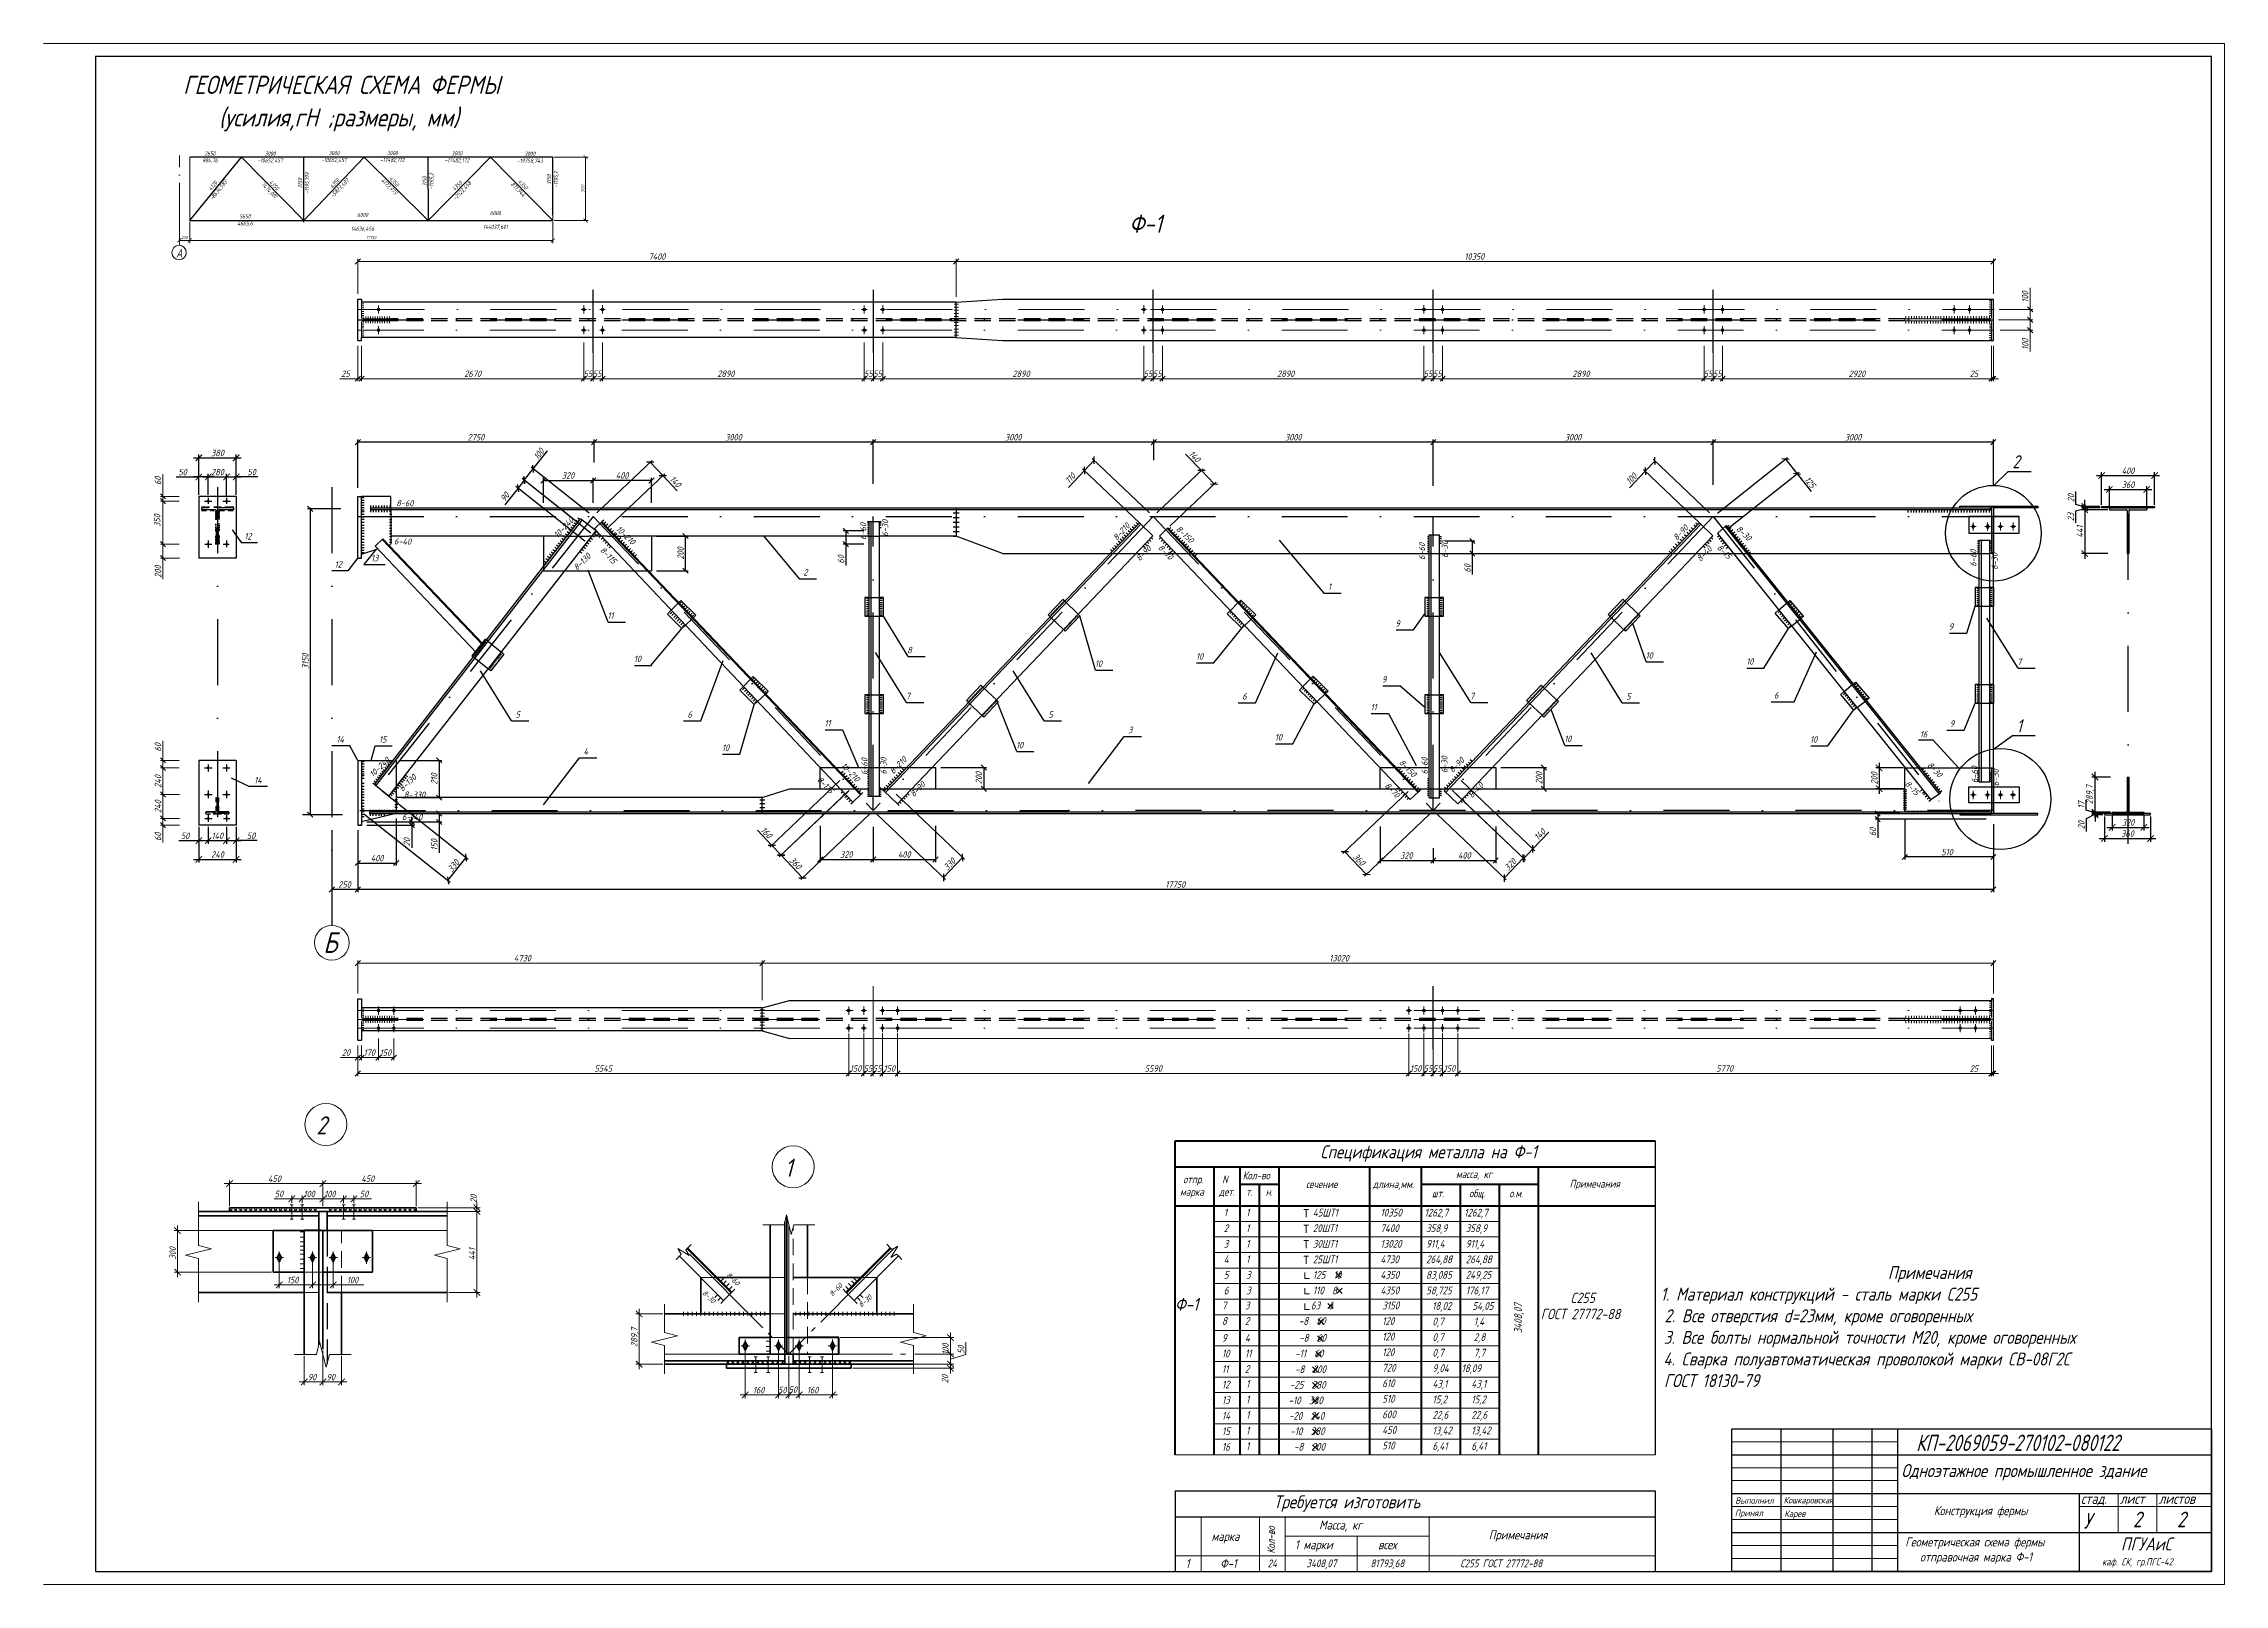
# Model space of a CAD drawing. Header units: millimetres. Extents: x 1665 to 4316, y 443 to 1647.
# Drawn here: x 3347 to 4188, y 1053 to 1647 of the extents above; entities that cross this region are included whole.
import ezdxf

# ---------------------------------------------------------------- set-up
doc = ezdxf.new("R2010")
doc.units = ezdxf.units.MM
for name, pattern in [('ACAD_ISO04W100', [30, 24, -3, 0, -3]), ('DASHDOT', [25.4, 12.7, -6.35, 0, -6.35]), ('DASHDOT2', [12.7, 6.35, -3.175, 0, -3.175]), ('DASHDOTX2', [50.8, 25.4, -12.7, 0, -12.7]), ('DASHED2', [9.525, 6.35, -3.175]), ('DASHEDX40', [30, 20, -10]), ('GOST2.303 4', [7, 5, -2, 0]), ('GOST2.303 5', [24, 20, -1.5, 1, -1.5]), ('HIDDEN2', [4.7625, 3.175, -1.5875])]:
    doc.linetypes.add(name, pattern=pattern)
doc.layers.get('0').update_dxf_attribs({"lineweight": 18})
for name, color, linetype, lineweight in [('12', 10, 'GOST2.303 5', 18), ('Dimension', 3, 'Continuous', 20), ('Osi', 1, 'DASHDOTX2', 25), ('Strich', 2, 'DASHED2', 25), ('Линия 1', 20, 'Continuous', 40), ('Оси А', 40, 'DASHDOT', 20), ('Оси Б', 73, 'Continuous', 20), ('ось', 240, 'DASHDOT2', 25), ('Размер', 3, 'Continuous', 25), ('стены', 7, 'Continuous', 35), ('Текст', 2, 'Continuous', 20), ('Тонкая', 7, 'Continuous', 13), ('штрих', 131, 'GOST2.303 4', 25), ('Штрих.', 230, 'HIDDEN2', 18)]:
    doc.layers.add(name, color=color, linetype=linetype, lineweight=lineweight)
doc.styles.get("Standard").update_dxf_attribs({"font": 'romans.shx', "width": 0.75, "oblique": 15, "height": 1.5})
doc.styles.add('style1', font='romans.shx', dxfattribs={"width": 0.8, "oblique": 15})
doc.styles.add('style2', font='romans.shx', dxfattribs={"width": 0.8, "oblique": 15})

msp = doc.modelspace()

# ---------------------------------------------------------------- texts
at = {"color": 2, "style": 'style1', "oblique": 15}
for s, height, width, p in [('ГЕОМЕТРИЧЕСКАЯ СХЕМА ФЕРМЫ', 7, 0.8, (3400.848, 1627.563)), ('(усилия,гН ;размеры, мм)', 7, 0.8, (3414.65, 1615.021)), ('Ф-1', 7, 0.8, (3765.651, 1574.025)), ('КП-2069059-270102-080122', 6.3, 0.72, (4069.156, 1104.371)), ('стад.', 4, 0.8, (4132.728, 1083.982)), ('лист', 4, 0.8, (4147.728, 1083.982)), ('листов', 4, 0.8, (4162.728, 1083.982)), ('У', 6, 0.8, (4133.704, 1074.454)), ('2', 6, 0.8, (4152.728, 1074.982)), ('2', 6, 0.8, (4169.728, 1074.982)), ('ПГУАиС', 5, 0.8, (4148.113, 1066.036)), ('каф. СК, гр.ПГС-42', 2.8, 0.8, (4140.859, 1060.25))]:
    msp.add_text(s, height=height, dxfattribs=dict(at, width=width)).set_placement(p)
at = {"oblique": 15, "width": 0.75}
for s, p in [('984,76', (3408.104, 1601.119)), ('2650', (3409.043, 1603.786))]:
    msp.add_text(s, height=1.6, dxfattribs=at).set_placement(p)
at = {"color": 2, "oblique": 15, "width": 0.8}
for s, height, p in [('Спецификация металла на Ф-1', 5, (3839.38, 1217.228)), ('Кол-во', 3, (3809.407, 1209.112)), ('масса, кг', 3, (3891.683, 1209.617)), ('марка', 3, (3785.261, 1202.778)), ('отпр.', 3, (3786.477, 1207.595)), ('дет.', 3, (3800.266, 1202.778)), ('N', 3, (3801.483, 1207.595)), ('т.', 3, (3810.72, 1202.778)), ('н.', 3, (3818.307, 1202.778)), ('сечение', 3, (3833.854, 1205.741)), ('длина,мм.', 3, (3859.618, 1205.741)), ('шт.', 3, (3882.41, 1202.202)), ('общ.', 3, (3896.741, 1202.202)), ('о.м.', 3, (3912.252, 1202.202)), ('Примечания', 3, (3935.519, 1205.91)), ('1', 3, (3802.132, 1194.767)), ('1', 3, (3810.72, 1194.767)), ('45ШТ1', 3, (3836.484, 1194.767)), ('10350', 3, (3862.55, 1194.767)), ('1262,7', 3, (3879.55, 1194.767)), ('1262,7', 3, (3894.85, 1194.767)), ('2', 3, (3802.132, 1188.767)), ('1', 3, (3810.72, 1188.767)), ('20ШТ1', 3, (3836.484, 1188.767)), ('7400', 3, (3862.55, 1188.767)), ('358,9', 3, (3880.15, 1188.767)), ('358,9', 3, (3895.45, 1188.767)), ('3', 3, (3802.132, 1182.767)), ('4', 3, (3802.132, 1176.767)), ('1', 3, (3810.72, 1182.767)), ('1', 3, (3810.72, 1176.767)), ('25ШТ1', 3, (3836.484, 1176.767)), ('30ШТ1', 3, (3836.484, 1182.767)), ('4730', 3, (3862.55, 1176.767)), ('13020', 3, (3862.55, 1182.767)), ('264,88', 3, (3880.15, 1176.767)), ('911,4', 3, (3880.15, 1182.767)), ('264,88', 3, (3895.45, 1176.767)), ('911,4', 3, (3895.45, 1182.767)), ('5', 3, (3802.132, 1170.767)), ('3', 3, (3810.72, 1170.767)), ('125  10', 3, (3836.484, 1170.767)), ('4350', 3, (3862.55, 1170.767)), ('83,085', 3, (3880.15, 1170.767)), ('249,25', 3, (3895.45, 1170.767)), ('Ф-1', 5, (3783.298, 1158.412)), ('7', 3, (3801.411, 1158.982)), ('6', 3, (3802.132, 1164.767)), ('3', 3, (3810.292, 1158.982)), ('3', 3, (3810.72, 1164.767)), ('63  6', 3, (3835.727, 1158.982)), ('110  8', 3, (3836.484, 1164.767)), ('4350', 3, (3862.55, 1164.767)), ('3150', 3, (3863.223, 1158.982)), ('58,725', 3, (3880.15, 1164.767)), ('18,02', 3, (3882.482, 1158.782)), ('176,17', 3, (3895.45, 1164.767)), ('54,05', 3, (3898.029, 1158.782)), ('С255', 4, (3935.88, 1161.396)), ('8', 3, (3801.411, 1152.982)), ('2', 3, (3810.292, 1152.982)), ('-8  60', 3, (3831.092, 1152.982)), ('120', 3, (3863.223, 1152.982)), ('0,7', 3, (3882.606, 1152.782)), ('1,4', 3, (3898.525, 1152.782)), ('ГОСТ 27772-88', 4, (3924.363, 1155.189)), ('9', 3, (3801.411, 1146.482)), ('4', 3, (3810.292, 1146.482)), ('-8  60', 3, (3831.219, 1146.482)), ('120', 3, (3863.223, 1146.982)), ('120', 3, (3863.223, 1140.982)), ('0,7', 3, (3882.606, 1146.782)), ('0,7', 3, (3882.606, 1140.782)), ('2,8', 3, (3898.525, 1146.782)), ('7,7', 3, (3898.525, 1140.782)), ('10', 3, (3801.411, 1140.482)), ('11', 3, (3801.411, 1134.482)), ('2', 3, (3810.292, 1134.482)), ('11', 3, (3810.292, 1140.482)), ('-8  200', 3, (3829.619, 1134.393)), ('-11  60', 3, (3829.634, 1140.482)), ('720', 3, (3863.223, 1134.982)), ('9,04', 3, (3882.606, 1134.782)), ('18,09', 3, (3893.828, 1134.782)), ('12', 3, (3801.411, 1128.482)), ('1', 3, (3810.72, 1128.767)), ('-25  380', 3, (3827.611, 1128.393)), ('610', 3, (3863.223, 1128.982)), ('43,1', 3, (3882.606, 1128.782)), ('43,1', 3, (3897.606, 1128.782)), ('13', 3, (3801.411, 1122.482)), ('14', 3, (3801.411, 1116.482)), ('1', 3, (3810.72, 1122.767)), ('1', 3, (3810.72, 1116.767)), ('-10  380', 3, (3827.096, 1122.393)), ('-20  240', 3, (3827.256, 1116.393)), ('510', 3, (3863.223, 1122.982)), ('600', 3, (3863.223, 1116.982)), ('22,6', 3, (3882.606, 1116.782)), ('15,2', 3, (3882.606, 1122.782)), ('22,6', 3, (3897.606, 1116.782)), ('15,2', 3, (3897.606, 1122.782)), ('15', 3, (3801.411, 1110.482)), ('1', 3, (3810.72, 1110.767)), ('-10  380', 3, (3827.782, 1110.505)), ('450', 3, (3863.223, 1110.982)), ('13,42', 3, (3882.606, 1110.782)), ('13,42', 3, (3897.606, 1110.782)), ('16', 3, (3801.411, 1104.482)), ('1', 3, (3810.72, 1104.767)), ('-8  200', 3, (3829.217, 1104.505)), ('510', 3, (3863.223, 1104.982)), ('6,41', 3, (3882.606, 1104.782)), ('6,41', 3, (3897.606, 1104.782)), ('Требуется изготовить', 5, (3821.371, 1082.289)), ('Выполнил', 2.5, (3999.383, 1084.044)), ('Кошкаровская', 2.5, (4018.046, 1084.176)), ('Принял', 2.5, (3999.233, 1079.226)), ('Карев', 2.5, (4018.293, 1078.97)), ('24', 3, (3819.05, 1059.565)), ('3408,07', 3, (3834.016, 1059.565)), ('81793,68', 3, (3858.697, 1059.565)), ('С255 ГОСТ 27772-88', 3, (3893.348, 1059.565))]:
    msp.add_text(s, height=height, dxfattribs=at).set_placement(p)
msp.add_text('3408,07', height=3, rotation=90, dxfattribs=at).set_placement((3917.134, 1149.762))
at = {"color": 2, "ltscale": 50, "style": 'style1', "oblique": 15, "width": 0.8}
for s, height, p in [('Одноэтажное промышленное здание', 5, (4063.463, 1094.314)), ('Конструкция фермы', 3.5, (4075.968, 1079.626)), ('Геометрическая схема фермы', 3.5, (4064.925, 1067.564)), ('отправочная марка Ф-1', 3.5, (4070.663, 1061.764))]:
    msp.add_text(s, height=height, dxfattribs=at).set_placement(p)
at = {"color": 2, "ltscale": 50, "oblique": 15, "width": 0.8}
for s, p in [('Масса, кг', (3838.89, 1074.088)), ('марка', (3797.416, 1069.71)), ('1 марки', (3829.544, 1066.5)), ('всех', (3861.672, 1066.5)), ('Примечания', (3904.314, 1070.294)), ('1', (3787.427, 1059.245)), ('Ф-1', (3800.748, 1059.245))]:
    msp.add_text(s, height=3.5, dxfattribs=at).set_placement(p)
msp.add_text('Кол-во', height=3, rotation=90, dxfattribs=at).set_placement((3821.854, 1064.824))
for s, width, gutter_width, insert, char_height, attachment_point in [('3000\\P-10652,457', 20.83639, 7.5, (3434.38, 1603.076), 1.6, 5), ('3000\\P-10652,457', 20.83639, 7.5, (3458.969, 1603.235), 1.6, 5), ('3000\\P-17482,172', 20.83639, 7.5, (3481.473, 1603.27), 1.6, 5), ('3000\\P-17482,172', 20.83639, 7.5, (3506.387, 1603.139), 1.6, 5), ('3000\\P-19758,743', 20.83639, 7.5, (3534.52, 1602.982), 1.6, 5), ('5650\\P4665,6', 20.83639, 7.5, (3424.649, 1578.821), 1.6, 5), ('6000\\P\\P14636,456', 20.83639, 7.5, (3470.011, 1578.066), 1.6, 5), ('6000\\P\\P144037,601', 20.83639, 7.5, (3521.221, 1578.798), 1.6, 5), ('А', 3.84388, 12.5, (3398.147, 1567.765), 3.2, 1)]:
    msp.add_mtext_dynamic_manual_height_columns(s, width=width, gutter_width=gutter_width, heights=[0], dxfattribs=dict(insert=insert, char_height=char_height, attachment_point=attachment_point))
at = {"char_height": 1.6, "attachment_point": 5}
for s, insert, rotation in [('4120\\P-8634,583', (3413.472, 1591.181), 51.092914), ('4350\\P7474,001', (3434.776, 1591.295), 314.857118), ('3150\\P-1195,199', (3447.467, 1593.12), 90), ('4350\\P-5823,487', (3460.316, 1592.041), 45.985334), ('4350\\P4172,973', (3481.055, 1592.702), 314.857118), ('3150\\P-1195,2', (3495.467, 1593.84), 90), ('4350\\P-2522,458', (3507.576, 1591.019), 45.985334), ('4350\\P871,944', (3530.776, 1591.574), 314.857118), ('3150\\P-1195,2', (3543.467, 1594.56), 90)]:
    msp.add_mtext_dynamic_manual_height_columns(s, width=20.83639, gutter_width=7.5, heights=[0], dxfattribs=dict(at, insert=insert, rotation=rotation))
at = {"insert": (3554.944, 1590.965), "char_height": 1.2, "attachment_point": 5, "rotation": 90}
msp.add_mtext('3150', dxfattribs=at)
at = {"char_height": 1.2, "attachment_point": 5}
for s, insert in [('250', (3401.362, 1572.215)), ('17750', (3473.362, 1572.155))]:
    msp.add_mtext(s, dxfattribs=dict(at, insert=insert))
at = {"layer": 'Dimension', "color": 2, "style": 'style1', "oblique": 15, "width": 0.8}
for s, height, p in [('7400', 2.5, (3580.277, 1563.631)), ('10350', 2.5, (3894.943, 1563.623)), ('25', 2.5, (3461.777, 1518.432)), ('2670', 2.5, (3509.237, 1518.432)), ('55', 2.5, (3555.202, 1518.432)), ('55', 2.5, (3558.783, 1518.432)), ('2890', 2.5, (3606.818, 1518.439)), ('55', 2.5, (3663.353, 1518.432)), ('55', 2.5, (3666.924, 1518.432)), ('2890', 2.5, (3720.673, 1518.439)), ('55', 2.5, (3771.186, 1518.432)), ('55', 2.5, (3774.767, 1518.432)), ('2890', 2.5, (3822.727, 1518.439)), ('55', 2.5, (3879.186, 1518.432)), ('55', 2.5, (3882.78, 1518.432)), ('2890', 2.5, (3936.59, 1518.439)), ('55', 2.5, (3987.186, 1518.432)), ('55', 2.5, (3990.767, 1518.432)), ('2920', 2.5, (4043.089, 1518.439)), ('25', 2.5, (4089.78, 1518.432)), ('Б', 8, (3454.842, 1296.422)), ('4730', 2.5, (3528.351, 1293.107)), ('13020', 2.5, (3842.856, 1293.114)), ('20', 2.5, (3462.057, 1256.709)), ('170', 2.5, (3470.42, 1256.716)), ('150', 2.5, (3476.626, 1256.709)), ('5545', 2.5, (3559.444, 1250.599)), ('150', 2.5, (3657.918, 1250.592)), ('55', 2.5, (3663.186, 1250.592)), ('55', 2.5, (3666.767, 1250.592)), ('150', 2.5, (3670.943, 1250.592)), ('5590', 2.5, (3771.631, 1250.599)), ('150', 2.5, (3873.918, 1250.592)), ('55', 2.5, (3879.186, 1250.592)), ('55', 2.5, (3882.767, 1250.592)), ('150', 2.5, (3886.943, 1250.592)), ('5770', 2.5, (3992.021, 1250.599)), ('25', 2.5, (4089.78, 1250.592))]:
    msp.add_text(s, height=height, dxfattribs=at).set_placement(p)
for s, p in [('100', (4112.454, 1547.141)), ('100', (4112.454, 1528.85)), ('60', (3392.372, 1476.778)), ('350', (3392.044, 1460.635)), ('200', (3392.372, 1441.01)), ('60', (3392.372, 1374.027)), ('240', (3392.372, 1360.04)), ('240', (3392.372, 1350.325)), ('60', (3392.372, 1339.519))]:
    msp.add_text(s, height=2.5, rotation=90, dxfattribs=at).set_placement(p)
at = {"layer": 'Размер', "style": 'style1', "oblique": 15, "width": 0.8}
for s, height, p in [('2750', 2.5, (3510.512, 1493.952)), ('3000', 2.5, (3609.856, 1493.952)), ('3000', 2.5, (3717.746, 1493.952)), ('3000', 2.5, (3825.746, 1493.952)), ('3000', 2.5, (3933.644, 1493.952)), ('3000', 2.5, (4041.644, 1493.952)), ('320', 2.5, (3546.823, 1479.216)), ('400', 2.5, (3567.647, 1479.216)), ('2', 5, (4106.252, 1483.249)), ('1', 5, (4107.848, 1381.433)), ('320', 2.5, (3654.157, 1333.112)), ('400', 2.5, (3676.443, 1333.112)), ('320', 2.5, (3870.157, 1332.712)), ('400', 2.5, (3892.443, 1332.712)), ('250', 2.5, (3460.623, 1321.512)), ('17750', 2.5, (3779.592, 1321.519)), ('Примечания', 5, (4058.25, 1170.677)), ('1. Материал конструкций - сталь марки С255', 5, (3970.579, 1162.344)), ('2. Все отверстия d=23мм, кроме оговоренных', 5, (3972.103, 1154.011)), ('3. Все болты нормальной точности М20, кроме оговоренных', 5, (3971.848, 1145.677)), ('4. Сварка полуавтоматическая проволокой марки СВ-08Г2С', 5, (3971.657, 1137.344)), ('ГОСТ 18130-79', 5, (3971.913, 1129.011))]:
    msp.add_text(s, height=height, dxfattribs=at).set_placement(p)
at = {"layer": 'Размер', "ltscale": 1.333333, "style": 'style1', "oblique": 15, "width": 0.8}
for s, rotation, p in [('8-60', 359.341085, (3483.001, 1468.657)), ('10-240', 46.447218, (3545.248, 1456.17)), ('6-40', 359.341085, (3482.141, 1453.894)), ('10-210', 316.447218, (3567.507, 1459.608)), ('6-60', 90, (3664.259, 1455.629)), ('6-30', 90, (3672.724, 1456.878)), ('8-210', 46.447218, (3760.866, 1455.218)), ('8-150', 316.447218, (3783.504, 1459.608)), ('8-90', 46.447218, (3976.881, 1455.231)), ('8-30', 316.447218, (3999.52, 1459.621)), ('8-130', 43.887138, (3552.676, 1443.641)), ('8-115', 313.887138, (3561.434, 1451.52)), ('8-90', 45.469976, (3769.698, 1447.261)), ('8-70', 313.887138, (3776.569, 1452.455)), ('6-60', 90, (3879.763, 1447.894)), ('6-30', 90, (3888.57, 1448.694)), ('8-40', 45.469976, (3985.942, 1447.081)), ('8-15', 313.887138, (3992.145, 1452.478)), ('6-60', 90, (4092.377, 1445.319)), ('6-30', 90, (4100.567, 1444.122)), ('10-240', 43.887138, (3473.981, 1363.91)), ('6-30', 90, (3672.087, 1365.225)), ('8-210', 45.469976, (3674.687, 1365.154)), ('6-60', 90, (3880.743, 1365.218)), ('6-30', 90, (3888.423, 1365.714)), ('8-90', 45.469976, (3890.4, 1365.638)), ('8-130', 43.887138, (3485.421, 1358.403)), ('8-115', 313.887138, (3645.127, 1362.983)), ('10-210', 313.887138, (3654.301, 1368.443)), ('6-60', 90, (3664.729, 1364.966)), ('8-150', 313.887138, (3869.524, 1369.604)), ('8-30', 313.887138, (4073.236, 1368.658)), ('6-60', 90, (4092.878, 1361.866)), ('6-30', 90, (4101.068, 1360.668)), ('8-330', 359.341085, (3485.93, 1356.325)), ('8-90', 45.469976, (3682.564, 1356.319)), ('8-70', 313.887138, (3863.999, 1360.721)), ('8-40', 45.469976, (3897.878, 1355.881)), ('8-15', 313.887138, (4064.594, 1361.409)), ('6-140', 359.341085, (3485.243, 1347.635))]:
    msp.add_text(s, height=2.3333, rotation=rotation, dxfattribs=at).set_placement(p)
at = {"layer": 'Размер', "ltscale": 0.5, "style": 'style1', "oblique": 15, "width": 0.8}
for s, p in [('12', (3424.447, 1455.77)), ('12', (3459.233, 1444.921)), ('13', (3473.3, 1447.373)), ('2', (3639.996, 1441.875)), ('1', (3842.345, 1436.383)), ('11', (3564.476, 1425.201)), ('9', (3868.315, 1422.175)), ('9', (4081.729, 1420.975)), ('8', (3680.052, 1411.905)), ('10', (3574.639, 1408.471)), ('10', (3752.439, 1406.671)), ('10', (3791.439, 1409.471)), ('10', (3964.839, 1409.871)), ('10', (4003.639, 1407.471)), ('7', (4108.131, 1407.371)), ('7', (3679.515, 1394.175)), ('6', (3809.229, 1394.071)), ('9', (3863.115, 1400.575)), ('7', (3897.052, 1394.175)), ('5', (3957.328, 1394.071)), ('6', (4014.325, 1394.471)), ('5', (3529.039, 1387.071)), ('6', (3595.327, 1387.071)), ('5', (3734.463, 1387.071)), ('11', (3858.78, 1389.907)), ('14', (3459.957, 1377.49)), ('15', (3476.369, 1377.49)), ('11', (3648.168, 1383.676)), ('3', (3765.27, 1381.104)), ('10', (3821.839, 1378.271)), ('10', (3933.439, 1377.671)), ('10', (4028.239, 1377.471)), ('16', (4070.57, 1379.442)), ('9', (4082.129, 1383.575)), ('4', (3555.216, 1372.842)), ('10', (3608.639, 1374.271)), ('10', (3722.039, 1375.271)), ('14', (3428.215, 1361.75))]:
    msp.add_text(s, height=2.5, dxfattribs=at).set_placement(p)
at = {"layer": 'Размер', "style": 'style1', "oblique": 15, "width": 0.8}
for s, p in [('3150', (3449.172, 1405.785)), ('20', (3488.372, 1337.507))]:
    msp.add_text(s, height=2.5, rotation=90, dxfattribs=at).set_placement(p)
at = {"layer": 'Размер', "ltscale": 2, "char_height": 2.5, "attachment_point": 5, "style": 'style1'}
for s, insert in [('\\A1;380', (3414.067, 1489.135)), ('\\A1;50', (3400.562, 1481.769)), ('\\A1;280', (3414.066, 1481.769)), ('\\A1;50', (3427.226, 1481.769)), ('\\A1;400', (4150.857, 1482.305)), ('\\A1;360', (4150.857, 1476.925)), ('\\A1;320', (4150.857, 1346.675)), ('\\A1;50', (3401.574, 1341.557)), ('\\A1;140', (3414.002, 1341.557)), ('\\A1;50', (3426.981, 1341.557)), ('\\A1;360', (4150.647, 1342.386)), ('\\A1;240', (3414.067, 1334.331))]:
    msp.add_mtext(s, dxfattribs=dict(at, insert=insert))
at = {"layer": 'Размер', "color": 2, "char_height": 2.5, "attachment_point": 5, "style": 'style2'}
for s, insert, rotation in [('100', (3537.982, 1488.743), 51.562699), ('140', (3790.886, 1487.836), 313.602819), ('110', (3742.941, 1479.386), 46.397181), ('100', (3959.287, 1479.189), 46.39634), ('90', (3524.86, 1472.21), 51.55844), ('140', (3590.655, 1478.086), 313.602819), ('125', (4028.236, 1477.841), 308.438122), ('200', (3592.678, 1450.422), 90), ('60', (3654.532, 1448.103), 90), ('60', (3896.094, 1444.653), 90), ('210', (3497.654, 1363.449), 90), ('200', (3707.709, 1363.799), 90), ('200', (3923.709, 1363.799), 90), ('150', (3497.654, 1338.044), 90), ('160', (3625.746, 1342.783), 313.602819), ('140', (3924.018, 1342.008), 46.397181), ('60', (4052.448, 1343.029), 90), ('330', (3505.075, 1329.953), 51.562699), ('360', (3636.949, 1331.019), 313.602819), ('330', (3696.391, 1330.604), 46.397181), ('360', (3854.279, 1332.394), 313.602819), ('320', (3912.595, 1330.41), 46.397181)]:
    msp.add_mtext(s, dxfattribs=dict(at, insert=insert, rotation=rotation))
at = {"layer": 'Размер', "ltscale": 2, "char_height": 2.5, "attachment_point": 5, "rotation": 90, "style": 'style1'}
for s, insert in [('\\A1;20', (4128.875, 1471.758)), ('\\A1;23', (4128.778, 1464.453)), ('\\A1;441', (4132.313, 1458.797)), ('\\A1;200', (4053.012, 1363.698)), ('\\A1;17', (4132.838, 1353.456)), ('\\A1;289,7', (4136.276, 1357.415)), ('\\A1;20', (4132.838, 1345.66))]:
    msp.add_mtext(s, dxfattribs=dict(at, insert=insert))
at = {"layer": 'Размер', "color": 2, "char_height": 2.5, "attachment_point": 5, "style": 'style2'}
for s, insert in [('400', (3475.608, 1332.927)), ('510', (4081.054, 1335.271))]:
    msp.add_mtext(s, dxfattribs=dict(at, insert=insert))
at = {"layer": 'Тонкая', "style": 'style1', "oblique": 15, "width": 0.8}
for s, height, p in [('2', 7, (3452.176, 1226.404)), ('1', 7, (3632.85, 1210.061)), ('450', 2.5, (3433.517, 1208.087)), ('50', 2.5, (3436.114, 1202.216)), ('100', 2.5, (3447.248, 1202.216)), ('100', 2.5, (3455.248, 1202.216)), ('50', 2.5, (3468.921, 1202.216)), ('450', 2.5, (3469.517, 1208.087)), ('100', 2.5, (3463.998, 1169.043)), ('90', 2.5, (3448.886, 1131.621)), ('90', 2.5, (3456.086, 1131.621)), ('50', 2.5, (3630.235, 1126.617)), ('50', 2.5, (3634.277, 1126.783)), ('160', 2.5, (3641.366, 1126.617))]:
    msp.add_text(s, height=height, dxfattribs=at).set_placement(p)
for s, height, rotation, p in [('20', 2.5, 90, (3514.119, 1200.016)), ('300', 2.5, 90, (3398.04, 1178.197)), ('441', 2.5, 90, (3513.496, 1177.957)), ('150', 2.5, 359.999956, (3440.848, 1169.043)), ('8-60', 2, 315.38081, (3610.209, 1172.015)), ('8-30', 2, 315.24824, (3600.907, 1165.098)), ('8-60', 2, 45.38081, (3651.259, 1163.819)), ('8-30', 2, 40.454562, (3662.337, 1159.599)), ('289,7', 2.5, 90, (3576.044, 1144.471)), ('100', 2.5, 90, (3696.133, 1141.45)), ('50', 2.5, 90, (3702.07, 1141.785)), ('160', 2.5, 359.999956, (3620.566, 1126.617)), ('20', 2.5, 90, (3695.89, 1130.534))]:
    msp.add_text(s, height=height, rotation=rotation, dxfattribs=at).set_placement(p)

# ---------------------------------------------------------------- blocks, each defined once
blk = doc.blocks.new('_Oblique')
at = {"color": 0, "linetype": 'ByBlock', "lineweight": -2}
blk.add_line((-0.5, -0.5), (0.5, 0.5), dxfattribs=at)
blk = doc.blocks.new('_ArchTick')
at = {"color": 0, "linetype": 'ByBlock', "const_width": 0.15}
blk.add_lwpolyline([(-0.5, -0.5), (0.5, 0.5)], dxfattribs=at)

# ---------------------------------------------------------------- hatches: boundary and pattern name
at = {"layer": 'Размер'}
h = msp.add_hatch(color=256, dxfattribs=at)
edge = h.paths.add_edge_path()
edge.add_arc((4097.663, 1468.555), 0.578, 268.314368, 342.122309, ccw=False)
edge.add_spline(control_points=[(4097.646, 1467.977), (4097.616, 1467.904), (4097.514, 1467.654), (4098.478, 1467.605), (4097.484, 1467.558), (4097.632, 1467.303), (4097.68, 1467.221)], knot_values=[0, 0, 0, 0, 20.2032649, 69.6490249, 118.7581535, 141.9866715, 141.9866715, 141.9866715, 141.9866715], degree=3, periodic=0)
edge.add_arc((4097.663, 1466.644), 0.578, 17.877691, 88.314368, ccw=False)
edge.add_line((4098.213, 1466.821), (4098.213, 1468.377))
h = msp.add_hatch(color=256, dxfattribs=at)
edge = h.paths.add_edge_path()
edge.add_arc((4097.899, 1350.943), 0.314, 280.230367, 355.773337, ccw=False)
edge.add_spline(control_points=[(4097.955, 1350.634), (4097.931, 1350.606), (4097.882, 1350.549), (4097.95, 1350.412), (4098.25, 1350.409), (4097.976, 1350.397), (4097.891, 1350.282), (4097.933, 1350.211), (4097.955, 1350.173)], knot_values=[0, 0, 0, 0, 10.2899091, 20.5268242, 39.8770618, 56.5351868, 66.7524828, 78.8056176, 78.8056176, 78.8056176, 78.8056176], degree=3, periodic=0)
edge.add_arc((4097.9, 1349.864), 0.314, 3.514917, 79.855536, ccw=False)
edge.add_line((4098.213, 1349.884), (4098.213, 1350.92))

# ---------------------------------------------------------------- linework, layer by layer
for p, q in [((4188.02, 1646.955), (3347.02, 1646.955)), ((4188.02, 1052.955), (4188.02, 1646.955)), ((3403.362, 1603.205), (3543.362, 1603.205)), ((3495.362, 1603.086), (3495.48, 1578.839)), ((3543.362, 1578.725), (3543.362, 1580.825)), ((3469.653, 1547.285), (3469.653, 1548.483)), ((4097.438, 1547.961), (4098.213, 1547.961)), ((4098.213, 1541.391), (4098.213, 1548.491)), ((3470.5, 1546.656), (3469.653, 1546.656)), ((3470.5, 1545.901), (3469.653, 1545.901)), ((3470.5, 1545.147), (3469.653, 1545.147)), ((3470.5, 1544.392), (3469.653, 1544.392)), ((3470.5, 1543.638), (3469.653, 1543.638)), ((3470.5, 1542.883), (3469.653, 1542.883)), ((3470.5, 1542.129), (3469.653, 1542.129)), ((3480.886, 1540.891), (3470.152, 1540.892)), ((3480.886, 1540.09), (3470.152, 1540.091)), ((3470.31, 1541.816), (3470.31, 1540.891)), ((3470.31, 1540.091), (3470.31, 1539.166)), ((3471.225, 1541.816), (3471.225, 1540.891)), ((3471.225, 1540.091), (3471.225, 1539.166)), ((3472.18, 1541.816), (3472.18, 1540.891)), ((3472.18, 1540.091), (3472.18, 1539.166)), ((3473.095, 1541.816), (3473.095, 1540.891)), ((3473.095, 1540.091), (3473.095, 1539.166)), ((3473.931, 1541.816), (3473.93, 1540.891)), ((3473.93, 1540.091), (3473.93, 1539.166)), ((3474.846, 1541.816), (3474.845, 1540.891)), ((3474.845, 1540.091), (3474.845, 1539.166)), ((3475.8, 1541.816), (3475.8, 1540.891)), ((3475.8, 1540.091), (3475.8, 1539.166)), ((3476.715, 1541.816), (3476.715, 1540.891)), ((3476.715, 1540.091), (3476.715, 1539.166)), ((3477.59, 1541.816), (3477.59, 1540.891)), ((3477.59, 1540.091), (3477.59, 1539.166)), ((3478.505, 1541.816), (3478.505, 1540.891)), ((3478.505, 1540.091), (3478.505, 1539.166)), ((3479.46, 1541.816), (3479.46, 1540.891)), ((3479.46, 1540.091), (3479.46, 1539.166)), ((3480.375, 1541.816), (3480.375, 1540.891)), ((3480.375, 1540.091), (3480.375, 1539.166)), ((3480.886, 1540.091), (3480.886, 1540.891)), ((3698.14, 1546.5), (3699.846, 1546.5)), ((3698.14, 1545.319), (3699.846, 1545.319)), ((3698.14, 1544.139), (3699.846, 1544.139)), ((3698.14, 1542.958), (3699.846, 1542.958)), ((3698.14, 1541.778), (3699.846, 1541.778)), ((3698.14, 1540.598), (3699.846, 1540.598)), ((3698.14, 1539.417), (3699.846, 1539.417)), ((4097.713, 1540.891), (4064.779, 1540.891)), ((4064.779, 1540.091), (4064.779, 1540.891)), ((4097.713, 1540.091), (4064.779, 1540.091)), ((4065.222, 1541.908), (4065.222, 1540.891)), ((4065.222, 1540.091), (4065.222, 1539.074)), ((4066.277, 1541.908), (4066.277, 1540.891)), ((4066.277, 1540.091), (4066.277, 1539.074)), ((4067.332, 1541.908), (4067.332, 1540.891)), ((4067.332, 1540.091), (4067.332, 1539.074)), ((4068.387, 1541.908), (4068.387, 1540.891)), ((4068.387, 1540.091), (4068.387, 1539.074)), ((4069.292, 1541.908), (4069.292, 1540.891)), ((4069.292, 1540.091), (4069.292, 1539.074)), ((4070.347, 1541.908), (4070.347, 1540.891)), ((4070.347, 1540.091), (4070.347, 1539.074)), ((4071.402, 1541.908), (4071.402, 1540.891)), ((4071.402, 1540.091), (4071.402, 1539.074)), ((4072.457, 1541.908), (4072.457, 1540.891)), ((4072.457, 1540.091), (4072.457, 1539.074)), ((4073.587, 1541.908), (4073.587, 1540.891)), ((4073.587, 1540.091), (4073.587, 1539.074)), ((4074.642, 1541.908), (4074.642, 1540.891)), ((4074.642, 1540.091), (4074.642, 1539.074)), ((4075.697, 1541.908), (4075.697, 1540.891)), ((4075.697, 1540.091), (4075.697, 1539.074)), ((4076.752, 1541.908), (4076.752, 1540.891)), ((4076.752, 1540.091), (4076.752, 1539.074)), ((4077.656, 1541.908), (4077.656, 1540.891)), ((4077.656, 1540.091), (4077.656, 1539.074)), ((4078.711, 1541.908), (4078.711, 1540.891)), ((4078.711, 1540.091), (4078.711, 1539.074)), ((4079.766, 1541.908), (4079.766, 1540.891)), ((4079.766, 1540.091), (4079.766, 1539.074)), ((4080.821, 1541.908), (4080.821, 1540.891)), ((4080.821, 1540.091), (4080.821, 1539.074)), ((4081.876, 1541.908), (4081.876, 1540.891)), ((4081.876, 1540.091), (4081.876, 1539.074)), ((4082.931, 1541.908), (4082.931, 1540.891)), ((4082.931, 1540.091), (4082.931, 1539.074)), ((4083.986, 1541.908), (4083.986, 1540.891)), ((4083.986, 1540.091), (4083.986, 1539.074)), ((4085.041, 1541.908), (4085.041, 1540.891)), ((4085.041, 1540.091), (4085.041, 1539.074)), ((4085.945, 1541.908), (4085.945, 1540.891)), ((4085.945, 1540.091), (4085.945, 1539.074)), ((4087, 1541.908), (4087, 1540.891)), ((4087, 1540.091), (4087, 1539.074)), ((4088.055, 1541.908), (4088.055, 1540.891)), ((4088.055, 1540.091), (4088.055, 1539.074)), ((4089.11, 1541.908), (4089.11, 1540.891)), ((4089.11, 1540.091), (4089.11, 1539.074)), ((4090.241, 1541.908), (4090.241, 1540.891)), ((4090.241, 1540.091), (4090.241, 1539.074)), ((4091.296, 1541.908), (4091.296, 1540.891)), ((4091.296, 1540.091), (4091.296, 1539.074)), ((4092.351, 1541.908), (4092.351, 1540.891)), ((4092.351, 1540.091), (4092.351, 1539.074)), ((4093.406, 1541.908), (4093.406, 1540.891)), ((4093.406, 1540.091), (4093.406, 1539.074)), ((4094.31, 1541.908), (4094.31, 1540.891)), ((4094.31, 1540.091), (4094.31, 1539.074)), ((4095.365, 1541.908), (4095.365, 1540.891)), ((4095.365, 1540.091), (4095.365, 1539.074)), ((4096.42, 1541.908), (4096.42, 1540.891)), ((4096.42, 1540.091), (4096.42, 1539.074)), ((4097.438, 1547.232), (4098.213, 1547.232)), ((4097.438, 1546.504), (4098.213, 1546.504)), ((4097.438, 1545.775), (4098.213, 1545.775)), ((4097.438, 1545.047), (4098.213, 1545.047)), ((4097.438, 1544.318), (4098.213, 1544.318)), ((4097.438, 1543.59), (4098.213, 1543.59)), ((4097.438, 1542.861), (4098.213, 1542.861)), ((4097.438, 1542.133), (4098.213, 1542.133)), ((4097.475, 1541.908), (4097.475, 1540.891)), ((4097.475, 1540.091), (4097.475, 1539.074)), ((4098.213, 1532.491), (4098.213, 1539.591)), ((3470.5, 1538.846), (3469.653, 1538.846)), ((3470.5, 1538.092), (3469.653, 1538.092)), ((3470.5, 1537.337), (3469.653, 1537.337)), ((3470.5, 1536.545), (3469.653, 1536.545)), ((3470.5, 1535.791), (3469.653, 1535.791)), ((3470.5, 1535.036), (3469.653, 1535.036)), ((3470.5, 1534.281), (3469.653, 1534.282)), ((3698.14, 1538.237), (3699.846, 1538.237)), ((3698.14, 1536.925), (3699.846, 1536.925)), ((3698.14, 1535.745), (3699.846, 1535.745)), ((3698.14, 1534.564), (3699.846, 1534.564)), ((4097.438, 1538.802), (4098.213, 1538.802)), ((4097.438, 1538.074), (4098.213, 1538.074)), ((4097.438, 1537.345), (4098.213, 1537.345)), ((4097.438, 1536.617), (4098.213, 1536.617)), ((4097.438, 1535.888), (4098.213, 1535.888)), ((4097.438, 1535.16), (4098.213, 1535.16)), ((4097.438, 1534.431), (4098.213, 1534.431)), ((4097.438, 1533.703), (4098.213, 1533.703)), ((4097.438, 1532.974), (4098.213, 1532.974)), ((3469.652, 1271.666), (3469.653, 1275.212)), ((3470.5, 1274.666), (3469.653, 1274.666)), ((3470.5, 1273.911), (3469.653, 1273.912)), ((3470.5, 1273.157), (3469.653, 1273.157)), ((3470.5, 1272.402), (3469.653, 1272.403)), ((3483.003, 1271.165), (3470.152, 1271.166)), ((3483.003, 1270.365), (3470.152, 1270.365)), ((3470.31, 1272.09), (3470.31, 1271.165)), ((3470.31, 1270.365), (3470.31, 1269.44)), ((3471.225, 1272.09), (3471.225, 1271.165)), ((3471.225, 1270.365), (3471.225, 1269.44)), ((3472.18, 1272.09), (3472.18, 1271.165)), ((3472.18, 1270.365), (3472.18, 1269.44)), ((3473.095, 1272.09), (3473.095, 1271.165)), ((3473.095, 1270.365), (3473.095, 1269.44)), ((3473.931, 1272.09), (3473.93, 1271.165)), ((3473.93, 1270.365), (3473.93, 1269.44)), ((3474.846, 1272.09), (3474.845, 1271.165)), ((3474.845, 1270.365), (3474.845, 1269.44)), ((3475.8, 1272.09), (3475.8, 1271.165)), ((3475.8, 1270.365), (3475.8, 1269.44)), ((3476.715, 1272.09), (3476.715, 1271.165)), ((3476.715, 1270.365), (3476.715, 1269.44)), ((3477.59, 1272.09), (3477.59, 1271.165)), ((3477.59, 1270.365), (3477.59, 1269.44)), ((3478.505, 1272.09), (3478.505, 1271.165)), ((3478.505, 1270.365), (3478.505, 1269.44)), ((3479.46, 1272.09), (3479.46, 1271.165)), ((3479.46, 1270.365), (3479.46, 1269.44)), ((3480.375, 1272.09), (3480.375, 1271.165)), ((3480.375, 1270.365), (3480.375, 1269.44)), ((3481.312, 1272.09), (3481.312, 1271.165)), ((3481.312, 1270.365), (3481.312, 1269.44)), ((3482.227, 1272.09), (3482.227, 1271.165)), ((3482.227, 1270.365), (3482.227, 1269.44)), ((3483.003, 1270.365), (3483.003, 1271.165)), ((3623.366, 1274.413), (3625.072, 1274.413)), ((3623.366, 1273.232), (3625.072, 1273.232)), ((3623.366, 1272.052), (3625.072, 1272.052)), ((3623.366, 1270.871), (3625.072, 1270.871)), ((4097.713, 1271.165), (4064.779, 1271.165)), ((4064.779, 1270.365), (4064.779, 1271.165)), ((4097.713, 1270.365), (4064.779, 1270.365)), ((4065.222, 1272.182), (4065.222, 1271.165)), ((4065.222, 1270.365), (4065.222, 1269.348)), ((4066.277, 1272.182), (4066.277, 1271.165)), ((4066.277, 1270.365), (4066.277, 1269.348)), ((4067.332, 1272.182), (4067.332, 1271.165)), ((4067.332, 1270.365), (4067.332, 1269.348)), ((4068.387, 1272.182), (4068.387, 1271.165)), ((4068.387, 1270.365), (4068.387, 1269.348)), ((4069.292, 1272.182), (4069.292, 1271.165)), ((4069.292, 1270.365), (4069.292, 1269.348)), ((4070.347, 1272.182), (4070.347, 1271.165)), ((4070.347, 1270.365), (4070.347, 1269.348)), ((4071.402, 1272.182), (4071.402, 1271.165)), ((4071.402, 1270.365), (4071.402, 1269.348)), ((4072.457, 1272.182), (4072.457, 1271.165)), ((4072.457, 1270.365), (4072.457, 1269.348)), ((4073.587, 1272.182), (4073.587, 1271.165)), ((4073.587, 1270.365), (4073.587, 1269.348)), ((4074.642, 1272.182), (4074.642, 1271.165)), ((4074.642, 1270.365), (4074.642, 1269.348)), ((4075.697, 1272.182), (4075.697, 1271.165)), ((4075.697, 1270.365), (4075.697, 1269.348)), ((4076.752, 1272.182), (4076.752, 1271.165)), ((4076.752, 1270.365), (4076.752, 1269.348)), ((4077.656, 1272.182), (4077.656, 1271.165)), ((4077.656, 1270.365), (4077.656, 1269.348)), ((4078.711, 1272.182), (4078.711, 1271.165)), ((4078.711, 1270.365), (4078.711, 1269.348)), ((4079.766, 1272.182), (4079.766, 1271.165)), ((4079.766, 1270.365), (4079.766, 1269.348)), ((4080.821, 1272.182), (4080.821, 1271.165)), ((4080.821, 1270.365), (4080.821, 1269.348)), ((4081.876, 1272.182), (4081.876, 1271.165)), ((4081.876, 1270.365), (4081.876, 1269.348)), ((4082.931, 1272.182), (4082.931, 1271.165)), ((4082.931, 1270.365), (4082.931, 1269.348)), ((4083.986, 1272.182), (4083.986, 1271.165)), ((4083.986, 1270.365), (4083.986, 1269.348)), ((4085.041, 1272.182), (4085.041, 1271.165)), ((4085.041, 1270.365), (4085.041, 1269.348)), ((4085.945, 1272.182), (4085.945, 1271.165)), ((4085.945, 1270.365), (4085.945, 1269.348)), ((4087, 1272.182), (4087, 1271.165)), ((4087, 1270.365), (4087, 1269.348)), ((4088.055, 1272.182), (4088.055, 1271.165)), ((4088.055, 1270.365), (4088.055, 1269.348)), ((4089.11, 1272.182), (4089.11, 1271.165)), ((4089.11, 1270.365), (4089.11, 1269.348)), ((4090.241, 1272.182), (4090.241, 1271.165)), ((4090.241, 1270.365), (4090.241, 1269.348)), ((4091.296, 1272.182), (4091.296, 1271.165)), ((4091.296, 1270.365), (4091.296, 1269.348)), ((4092.351, 1272.182), (4092.351, 1271.165)), ((4092.351, 1270.365), (4092.351, 1269.348)), ((4093.406, 1272.182), (4093.406, 1271.165)), ((4093.406, 1270.365), (4093.406, 1269.348)), ((4094.31, 1272.182), (4094.31, 1271.165)), ((4094.31, 1270.365), (4094.31, 1269.348)), ((4095.365, 1272.182), (4095.365, 1271.165)), ((4095.365, 1270.365), (4095.365, 1269.348)), ((4096.42, 1272.182), (4096.42, 1271.165)), ((4096.42, 1270.365), (4096.42, 1269.348)), ((4097.438, 1277.506), (4098.213, 1277.506)), ((4097.438, 1276.777), (4098.213, 1276.777)), ((4097.438, 1276.049), (4098.213, 1276.049)), ((4097.438, 1275.32), (4098.213, 1275.32)), ((4097.438, 1274.592), (4098.213, 1274.592)), ((4097.438, 1273.863), (4098.213, 1273.863)), ((4097.438, 1273.135), (4098.213, 1273.135)), ((4097.438, 1272.406), (4098.213, 1272.406)), ((4097.475, 1272.182), (4097.475, 1271.165)), ((4097.475, 1270.365), (4097.475, 1269.348)), ((4098.213, 1271.665), (4098.213, 1278.006)), ((3469.652, 1266.311), (3469.652, 1269.865)), ((3470.5, 1269.12), (3469.653, 1269.12)), ((3470.5, 1268.366), (3469.653, 1268.366)), ((3470.5, 1267.611), (3469.653, 1267.611)), ((3470.5, 1266.819), (3469.653, 1266.819)), ((3623.366, 1269.691), (3625.072, 1269.691)), ((3623.366, 1268.51), (3625.072, 1268.51)), ((3623.366, 1267.199), (3625.072, 1267.199)), ((4097.438, 1269.076), (4098.213, 1269.076)), ((4097.438, 1268.348), (4098.213, 1268.348)), ((4097.438, 1267.619), (4098.213, 1267.619)), ((4097.438, 1266.891), (4098.213, 1266.891)), ((4097.438, 1266.162), (4098.213, 1266.162)), ((4097.438, 1265.434), (4098.213, 1265.434)), ((4097.438, 1264.705), (4098.213, 1264.705)), ((4097.438, 1263.977), (4098.213, 1263.977)), ((4098.213, 1263.477), (4098.213, 1269.865)), ((3998.085, 1107.968), (4062.02, 1107.964)), ((3998.085, 1097.925), (4062.02, 1097.935)), ((3998.02, 1092.955), (4062.02, 1092.955)), ((3793.455, 1078.955), (3793.455, 1057.955)), ((3815.875, 1078.955), (3815.875, 1057.955)), ((3825.875, 1078.955), (3825.875, 1057.955)), ((3881.299, 1078.955), (3881.299, 1057.955)), ((3998.02, 1082.955), (4062.02, 1082.955)), ((3998.02, 1077.955), (4062.02, 1077.955)), ((3881.299, 1071.602), (3825.875, 1071.602)), ((3853.587, 1071.602), (3853.553, 1057.955)), ((3783.455, 1063.955), (3968.455, 1063.955)), ((3998.02, 1067.955), (4062.02, 1067.955)), ((3998.02, 1062.955), (4062.02, 1062.955)), ((3347.02, 1052.955), (4188.02, 1052.955))]:
    msp.add_line(p, q)
at = {"lineweight": 30}
for p, q in [((4183.02, 1641.955), (3367.02, 1641.955)), ((3367.02, 1641.955), (3367.02, 1057.955)), ((4183.02, 1057.955), (4183.02, 1641.955)), ((3543.362, 1603.205), (3403.362, 1603.205)), ((3403.362, 1578.725), (3423.362, 1603.199)), ((3423.362, 1603.199), (3447.362, 1578.725)), ((3447.362, 1578.725), (3470.625, 1603.205)), ((3447.362, 1578.134), (3447.362, 1603.151)), ((3470.625, 1603.205), (3495.362, 1578.725)), ((3495.362, 1578.725), (3519.362, 1603.198)), ((3495.483, 1578.606), (3495.362, 1603.086)), ((3519.362, 1603.198), (3543.362, 1578.725)), ((3543.362, 1580.825), (3543.362, 1603.205)), ((3403.362, 1578.725), (3543.362, 1578.725)), ((3468.21, 1532.483), (3468.21, 1548.483)), ((3468.21, 1548.483), (3469.653, 1548.483)), ((3469.653, 1548.483), (3469.653, 1547.285)), ((3698.911, 1547.284), (3716.804, 1548.491)), ((3716.804, 1548.491), (4098.933, 1548.491)), ((4098.933, 1532.491), (4098.933, 1548.491)), ((3698.911, 1547.284), (3469.653, 1547.285)), ((3698.911, 1533.684), (3698.911, 1547.284)), ((3468.21, 1532.483), (3469.651, 1532.483)), ((3698.911, 1533.684), (3469.651, 1533.685)), ((3469.651, 1532.483), (3469.652, 1533.685)), ((3698.911, 1533.684), (3716.804, 1532.491)), ((3716.804, 1532.491), (4098.933, 1532.491)), ((3421.267, 1472.419), (3406.867, 1472.419)), ((3406.867, 1472.419), (3406.867, 1448.639)), ((3421.267, 1472.419), (3421.267, 1448.639)), ((3421.267, 1448.639), (3406.867, 1448.639)), ((3421.267, 1370.644), (3406.867, 1370.644)), ((3406.867, 1370.644), (3406.867, 1345.66)), ((3421.267, 1370.644), (3421.267, 1345.66)), ((3421.267, 1345.66), (3406.867, 1345.66)), ((3468.21, 1262.757), (3468.21, 1278.757)), ((3468.21, 1278.757), (3469.653, 1278.757)), ((3469.653, 1278.757), (3469.653, 1275.212)), ((4098.213, 1278.765), (4098.933, 1278.765)), ((4098.213, 1278.765), (4098.213, 1278.006)), ((4098.933, 1262.765), (4098.933, 1278.765)), ((3624.186, 1275.174), (3469.653, 1275.175)), ((3624.186, 1275.174), (3634.68, 1278.062)), ((3624.187, 1266.361), (3624.186, 1275.177)), ((3634.68, 1278.062), (4098.213, 1278.006)), ((3468.21, 1262.757), (3469.651, 1262.757)), ((3624.461, 1266.364), (3469.651, 1266.365)), ((3469.652, 1266.311), (3469.651, 1262.757)), ((3624.186, 1266.364), (3634.68, 1263.462)), ((3634.68, 1263.462), (4098.213, 1263.477)), ((4098.213, 1262.765), (4098.213, 1263.477)), ((4098.213, 1262.765), (4098.933, 1262.765)), ((3998.02, 1057.955), (3998.02, 1112.955)), ((3998.02, 1112.955), (4183.02, 1112.955)), ((4183.02, 1112.955), (4183.02, 1057.955)), ((3998.085, 1102.955), (4183.02, 1102.955)), ((3783.455, 1088.955), (3783.455, 1057.955)), ((3998.02, 1087.955), (4183.02, 1087.955)), ((3783.455, 1078.955), (3968.455, 1078.955)), ((3998.02, 1072.955), (4183.02, 1072.955)), ((3367.02, 1057.955), (4183.02, 1057.955)), ((3783.455, 1057.955), (3968.455, 1057.955)), ((4183.02, 1057.955), (3998.02, 1057.955))]:
    msp.add_line(p, q, dxfattribs=at)
at = {"linetype": 'ACAD_ISO04W100'}
msp.add_line((3399.362, 1569.226), (3399.362, 1603.814), dxfattribs=at)
at = {"lineweight": 15}
for q in [(3403.362, 1603.205), (3543.362, 1578.725)]:
    msp.add_line((3403.362, 1578.725), q, dxfattribs=at)
at = {"lineweight": 18}
for p, q in [((3543.862, 1603.205), (3557.044, 1603.205)), ((3556.044, 1603.205), (3556.044, 1578.725)), ((3399.362, 1578.225), (3399.362, 1570.115)), ((3403.362, 1578.225), (3403.362, 1570.115)), ((3403.362, 1578.225), (3403.362, 1570.055)), ((3543.362, 1578.225), (3543.362, 1570.055)), ((3543.862, 1578.725), (3557.044, 1578.725)), ((3403.362, 1571.115), (3399.362, 1571.115)), ((3403.362, 1571.055), (3543.362, 1571.055))]:
    msp.add_line(p, q, dxfattribs=at)
at = {"color": 0, "lineweight": -2}
for p, q in [((3469.21, 1563.955), (3467.21, 1561.955)), ((3699.911, 1563.955), (3697.911, 1561.955)), ((3697.911, 1561.955), (3699.911, 1563.955)), ((4097.933, 1561.955), (4099.933, 1563.955)), ((4114.122, 1543.493), (4112.122, 1545.493)), ((4114.122, 1539.491), (4112.122, 1541.491)), ((4112.122, 1541.491), (4114.122, 1539.491)), ((4112.122, 1537.503), (4114.122, 1535.503)), ((3469.21, 1518.764), (3467.21, 1516.764)), ((3470.651, 1518.764), (3468.651, 1516.764)), ((3468.651, 1516.764), (3470.651, 1518.764)), ((3554.368, 1516.764), (3556.368, 1518.764)), ((3556.368, 1518.764), (3554.368, 1516.764)), ((3557.949, 1516.764), (3559.949, 1518.764)), ((3559.949, 1518.764), (3557.949, 1516.764)), ((3561.53, 1516.764), (3563.53, 1518.764)), ((3563.53, 1518.764), (3561.53, 1516.764)), ((3664.518, 1518.764), (3662.518, 1516.764)), ((3662.518, 1516.764), (3664.518, 1518.764)), ((3668.099, 1518.764), (3666.099, 1516.764)), ((3666.099, 1516.764), (3668.099, 1518.764)), ((3669.661, 1516.764), (3671.661, 1518.764)), ((3671.661, 1518.764), (3669.661, 1516.764)), ((3770.352, 1516.764), (3772.352, 1518.764)), ((3772.352, 1518.764), (3770.352, 1516.764)), ((3773.933, 1516.764), (3775.933, 1518.764)), ((3775.933, 1518.764), (3773.933, 1516.764)), ((3777.514, 1516.764), (3779.514, 1518.764)), ((3779.514, 1518.764), (3777.514, 1516.764)), ((3878.352, 1516.764), (3880.352, 1518.764)), ((3880.352, 1518.764), (3878.352, 1516.764)), ((3883.933, 1518.764), (3881.933, 1516.764)), ((3881.933, 1516.764), (3883.933, 1518.764)), ((3885.539, 1516.764), (3887.539, 1518.764)), ((3887.539, 1518.764), (3885.539, 1516.764)), ((3988.352, 1518.764), (3986.352, 1516.764)), ((3986.352, 1516.764), (3988.352, 1518.764)), ((3991.933, 1518.764), (3989.933, 1516.764)), ((3989.933, 1516.764), (3991.933, 1518.764)), ((3993.514, 1516.764), (3995.514, 1518.764)), ((3995.514, 1518.764), (3993.514, 1516.764)), ((4097.213, 1516.764), (4099.213, 1518.764)), ((4097.213, 1516.764), (4099.213, 1518.764)), ((4099.933, 1518.764), (4097.933, 1516.764)), ((3469.213, 1494.284), (3467.213, 1492.284)), ((3560.356, 1494.284), (3558.356, 1492.284)), ((3558.356, 1492.284), (3560.356, 1494.284)), ((3667.933, 1494.284), (3665.933, 1492.284)), ((3665.933, 1492.284), (3667.933, 1494.284)), ((3776.137, 1494.284), (3774.137, 1492.284)), ((3774.137, 1492.284), (3776.137, 1494.284)), ((3883.933, 1494.284), (3881.933, 1492.284)), ((3881.933, 1492.284), (3883.933, 1494.284)), ((3991.933, 1494.284), (3989.933, 1492.284)), ((3989.933, 1492.284), (3991.933, 1494.284)), ((4097.933, 1492.284), (4099.933, 1494.284)), ((3394.04, 1471.419), (3392.04, 1473.419)), ((3540.815, 1479.548), (3538.815, 1477.548)), ((3559.933, 1479.548), (3557.933, 1477.548)), ((3557.933, 1477.548), (3559.933, 1479.548)), ((3580.411, 1477.548), (3582.411, 1479.548)), ((3394.04, 1469.597), (3392.04, 1471.597)), ((3392.04, 1471.597), (3394.04, 1469.597)), ((3450.84, 1466.599), (3448.84, 1468.599)), ((3394.04, 1453.007), (3392.04, 1455.007)), ((3392.04, 1455.007), (3394.04, 1453.007)), ((3394.04, 1447.639), (3392.04, 1449.639)), ((3392.04, 1449.639), (3394.04, 1447.639)), ((3394.04, 1369.644), (3392.04, 1371.644)), ((3392.04, 1371.644), (3394.04, 1369.644)), ((3394.04, 1366.706), (3392.04, 1368.706)), ((3392.04, 1368.706), (3394.04, 1366.706)), ((3394.04, 1356.441), (3392.04, 1358.441)), ((3392.04, 1358.441), (3394.04, 1356.441)), ((3394.04, 1347.277), (3392.04, 1349.277)), ((3392.04, 1349.277), (3394.04, 1347.277)), ((3392.04, 1346.66), (3394.04, 1344.66)), ((3448.84, 1350.69), (3450.84, 1348.69)), ((3488.04, 1347.884), (3490.04, 1345.884)), ((3490.04, 1344.66), (3488.04, 1346.66)), ((3863.483, 1333.043), (3861.483, 1331.043)), ((3883.933, 1333.043), (3881.933, 1331.043)), ((3881.933, 1331.043), (3883.933, 1333.043)), ((3906.003, 1331.043), (3908.003, 1333.043)), ((3459.156, 1321.843), (3457.156, 1319.843)), ((3469.213, 1321.843), (3467.213, 1319.843)), ((3467.213, 1319.843), (3469.213, 1321.843)), ((4097.933, 1319.843), (4099.933, 1321.843)), ((3469.21, 1293.439), (3467.21, 1291.439)), ((3625.186, 1293.439), (3623.186, 1291.439)), ((4097.933, 1291.439), (4099.933, 1293.439)), ((3469.21, 1257.04), (3467.21, 1255.04)), ((3468.651, 1255.04), (3470.651, 1257.04)), ((3470.651, 1257.04), (3468.651, 1255.04)), ((3477.196, 1257.04), (3475.196, 1255.04)), ((3475.196, 1255.04), (3477.196, 1257.04)), ((3481.059, 1255.04), (3483.059, 1257.04)), ((3469.21, 1250.924), (3467.21, 1248.924)), ((3658.489, 1250.924), (3656.489, 1248.924)), ((3656.489, 1248.924), (3658.489, 1250.924)), ((3664.352, 1250.924), (3662.352, 1248.924)), ((3662.352, 1248.924), (3664.352, 1250.924)), ((3667.933, 1250.924), (3665.933, 1248.924)), ((3665.933, 1248.924), (3667.933, 1250.924)), ((3669.514, 1248.924), (3671.514, 1250.924)), ((3671.514, 1250.924), (3669.514, 1248.924)), ((3675.377, 1248.924), (3677.377, 1250.924)), ((3677.377, 1250.924), (3675.377, 1248.924)), ((3874.489, 1250.924), (3872.489, 1248.924)), ((3872.489, 1248.924), (3874.489, 1250.924)), ((3880.352, 1250.924), (3878.352, 1248.924)), ((3878.352, 1248.924), (3880.352, 1250.924)), ((3883.933, 1250.924), (3881.933, 1248.924)), ((3881.933, 1248.924), (3883.933, 1250.924)), ((3885.514, 1248.924), (3887.514, 1250.924)), ((3887.514, 1250.924), (3885.514, 1248.924)), ((3893.377, 1250.924), (3891.377, 1248.924)), ((3891.377, 1248.924), (3893.377, 1250.924)), ((4097.213, 1248.924), (4099.213, 1250.924)), ((4097.213, 1248.924), (4099.213, 1250.924)), ((4099.933, 1250.924), (4097.933, 1248.924))]:
    msp.add_line(p, q, dxfattribs=at)
at = {"lineweight": 20}
for p, q in [((3469.653, 1548.483), (3469.653, 1547.285)), ((3469.651, 1533.685), (3469.652, 1539.591)), ((3469.653, 1547.285), (3469.652, 1541.393)), ((3469.651, 1532.483), (3469.651, 1533.685)), ((3834.835, 1197.499), (3832.992, 1197.499)), ((3833.913, 1194.513), (3833.913, 1197.499)), ((3834.835, 1191.499), (3832.992, 1191.499)), ((3833.913, 1188.513), (3833.913, 1191.499)), ((3834.835, 1185.499), (3832.992, 1185.499)), ((3834.835, 1179.499), (3832.992, 1179.499)), ((3833.913, 1182.513), (3833.913, 1185.499)), ((3833.913, 1176.513), (3833.913, 1179.499)), ((3833.374, 1170.923), (3833.374, 1173.14)), ((3835.217, 1170.923), (3833.374, 1170.923)), ((3845.445, 1173.114), (3847.448, 1171.112)), ((3847.448, 1173.114), (3845.446, 1171.111)), ((3833.374, 1164.923), (3833.374, 1167.14)), ((3835.217, 1164.923), (3833.374, 1164.923)), ((3833.374, 1158.973), (3833.374, 1161.19)), ((3842.268, 1161.279), (3844.271, 1159.277)), ((3844.27, 1161.279), (3842.268, 1159.276)), ((3845.758, 1167.114), (3847.761, 1165.112)), ((3847.761, 1167.114), (3845.759, 1165.111)), ((3835.217, 1158.973), (3833.374, 1158.973)), ((3840.574, 1155.279), (3838.572, 1153.276)), ((3838.572, 1155.279), (3840.575, 1153.277)), ((3838.319, 1148.779), (3840.322, 1146.777)), ((3840.321, 1148.779), (3838.319, 1146.776)), ((3836.408, 1136.779), (3838.411, 1134.777)), ((3838.411, 1136.779), (3836.409, 1134.776)), ((3837.62, 1142.779), (3839.623, 1140.777)), ((3839.623, 1142.779), (3837.621, 1140.776)), ((3836.408, 1130.779), (3838.411, 1128.777)), ((3838.411, 1130.779), (3836.409, 1128.776)), ((3836.408, 1124.779), (3838.411, 1122.777)), ((3836.408, 1118.779), (3838.411, 1116.777)), ((3838.411, 1124.779), (3836.409, 1122.776)), ((3838.411, 1118.779), (3836.409, 1116.776)), ((3836.408, 1112.779), (3838.411, 1110.777)), ((3838.411, 1112.779), (3836.409, 1110.776)), ((3836.408, 1106.779), (3838.411, 1104.777)), ((3838.411, 1106.779), (3836.409, 1104.776))]:
    msp.add_line(p, q, dxfattribs=at)
at = {"lineweight": 30, "ltscale": 0.5}
for p, q in [((4017.02, 1112.955), (4017.02, 1057.955)), ((4037.02, 1112.955), (4037.02, 1057.955)), ((4052.02, 1112.955), (4052.02, 1057.955)), ((4062.02, 1112.955), (4062.02, 1057.955)), ((4132.02, 1087.955), (4132.02, 1057.955))]:
    msp.add_line(p, q, dxfattribs=at)
at = {"ltscale": 0.5}
for p, q in [((4147.02, 1087.955), (4147.02, 1072.955)), ((4162.02, 1087.955), (4162.02, 1072.955)), ((4132.02, 1082.955), (4183.02, 1082.955)), ((4037.02, 1062.955), (4037.02, 1057.955))]:
    msp.add_line(p, q, dxfattribs=at)
at = {"color": 0, "linetype": 'ByBlock', "const_width": 0.375}
for points in [[(3419.96, 1208.712), (3417.46, 1206.212)], [(3443.96, 1202.841), (3441.46, 1200.341)], [(3445.46, 1200.341), (3447.96, 1202.841)], [(3447.96, 1202.841), (3445.46, 1200.341)], [(3453.46, 1206.212), (3455.96, 1208.712)], [(3455.96, 1208.712), (3453.46, 1206.212)], [(3453.46, 1200.341), (3455.96, 1202.841)], [(3455.96, 1202.841), (3453.46, 1200.341)], [(3461.46, 1200.341), (3463.96, 1202.841)], [(3463.96, 1202.841), (3461.46, 1200.341)], [(3465.46, 1200.341), (3467.96, 1202.841)], [(3489.46, 1206.212), (3491.96, 1208.712)], [(3515.371, 1196.891), (3512.871, 1199.391)], [(3512.871, 1197.951), (3515.371, 1195.451)], [(3515.371, 1195.451), (3512.871, 1197.951)], [(3399.915, 1188.091), (3397.415, 1190.591)], [(3397.415, 1174.591), (3399.915, 1172.091)], [(3439.16, 1169.668), (3436.66, 1167.168)], [(3451.96, 1169.668), (3449.46, 1167.168)], [(3449.46, 1167.168), (3451.96, 1169.668)], [(3457.46, 1167.168), (3459.96, 1169.668)], [(3512.871, 1166.751), (3515.371, 1164.251)], [(3577.919, 1155.982), (3575.419, 1158.482)], [(3698.008, 1146.862), (3695.508, 1149.362)], [(3575.419, 1139.122), (3577.919, 1136.622)], [(3695.508, 1142.962), (3698.008, 1140.462)], [(3698.008, 1140.462), (3695.508, 1142.962)], [(3698.008, 1136.622), (3695.508, 1139.122)], [(3695.508, 1139.122), (3698.008, 1136.622)], [(3695.508, 1137.522), (3698.008, 1135.022)], [(3448.76, 1132.246), (3446.26, 1129.746)], [(3453.46, 1129.746), (3455.96, 1132.246)], [(3455.96, 1132.246), (3453.46, 1129.746)], [(3460.66, 1129.746), (3463.16, 1132.246)], [(3618.877, 1127.242), (3616.377, 1124.742)], [(3631.677, 1127.242), (3629.177, 1124.742)], [(3629.177, 1124.742), (3631.677, 1127.242)], [(3635.677, 1127.242), (3633.177, 1124.742)], [(3633.177, 1124.742), (3635.677, 1127.242)], [(3637.177, 1124.742), (3639.677, 1127.242)], [(3639.677, 1127.242), (3637.177, 1124.742)], [(3649.977, 1124.742), (3652.477, 1127.242)]]:
    msp.add_lwpolyline(points, dxfattribs=at)
for centre, radius in [((3399.242, 1566.426), 2.8), ((3476.196, 1544.473), 0.523), ((3555.368, 1544.499), 0.523), ((3562.53, 1544.499), 0.523), ((3663.518, 1544.499), 0.523), ((3670.68, 1544.499), 0.523), ((3771.352, 1544.499), 0.523), ((3778.514, 1544.499), 0.523), ((3879.352, 1544.499), 0.523), ((3886.514, 1544.499), 0.523), ((3987.352, 1544.499), 0.523), ((3994.514, 1544.499), 0.523), ((4083.838, 1544.499), 0.523), ((4089.701, 1544.499), 0.523), ((3476.196, 1536.484), 0.523), ((3555.368, 1536.5), 0.523), ((3562.53, 1536.5), 0.523), ((3663.518, 1536.5), 0.523), ((3670.68, 1536.5), 0.523), ((3771.352, 1536.5), 0.523), ((3778.514, 1536.5), 0.523), ((3879.352, 1536.5), 0.523), ((3886.514, 1536.5), 0.523), ((3987.352, 1536.5), 0.523), ((3994.514, 1536.5), 0.523), ((4083.838, 1536.5), 0.523), ((4089.701, 1536.5), 0.523), ((3410.521, 1470.597), 0.36), ((3417.612, 1470.597), 0.36), ((4101.669, 1460.809), 0.523), ((4106.523, 1460.809), 0.523), ((3410.521, 1454.007), 0.36), ((3417.612, 1454.007), 0.36), ((3410.521, 1367.706), 0.36), ((3417.612, 1367.706), 0.36), ((3410.521, 1357.441), 0.36), ((3417.612, 1357.441), 0.36), ((4101.644, 1357.307), 0.523), ((4106.498, 1357.307), 0.523), ((3410.521, 1348.277), 0.36), ((3417.612, 1348.277), 0.36), ((3476.196, 1274.158), 0.523), ((3482.059, 1274.158), 0.523), ((3657.489, 1274.163), 0.523), ((3663.352, 1274.163), 0.523), ((3670.514, 1274.163), 0.523), ((3676.377, 1274.163), 0.523), ((3873.489, 1274.17), 0.523), ((3879.352, 1274.17), 0.523), ((3886.514, 1274.17), 0.523), ((3892.377, 1274.17), 0.523), ((4086.124, 1274.17), 0.523), ((4091.987, 1274.17), 0.523), ((3476.196, 1267.358), 0.523), ((3482.059, 1267.358), 0.523), ((3657.489, 1267.363), 0.523), ((3663.352, 1267.363), 0.523), ((3670.514, 1267.363), 0.523), ((3676.377, 1267.363), 0.523), ((3873.489, 1267.37), 0.523), ((3879.352, 1267.37), 0.523), ((3886.514, 1267.37), 0.523), ((3892.377, 1267.37), 0.523), ((4086.124, 1267.37), 0.523), ((4091.987, 1267.37), 0.523)]:
    msp.add_circle(centre, radius)
for centre, start, end in [((3470.152, 1541.392), 179.992403, 269.992403), ((3470.152, 1539.591), 89.992403, 179.992403), ((4097.713, 1541.391), 270, 0), ((4097.713, 1539.591), 0, 90), ((3470.152, 1271.666), 179.992403, 269.992403), ((3470.152, 1269.865), 89.992403, 179.992403), ((4097.713, 1271.665), 270, 0), ((4097.713, 1269.865), 0, 90)]:
    msp.add_arc(centre, 0.5, start, end)
at = {"layer": '12', "ltscale": 2}
for p, q in [((3502.71, 1189.341), (3406.71, 1189.341)), ((3596.141, 1180.263), (3634.427, 1141.712)), ((3674.876, 1182.44), (3634.427, 1141.712)), ((3586.427, 1141.712), (3682.427, 1141.712))]:
    msp.add_line(p, q, dxfattribs=at)
at = {"layer": '12', "ltscale": 100}
for p, q in [((3634.427, 1191.615), (3634.427, 1141.712)), ((3617.627, 1144.912), (3616.027, 1144.912)), ((3617.627, 1144.912), (3616.027, 1144.912)), ((3617.627, 1144.912), (3617.627, 1147.312)), ((3617.627, 1144.912), (3617.627, 1144.912)), ((3617.627, 1144.912), (3617.627, 1142.512)), ((3617.627, 1144.912), (3619.227, 1144.912)), ((3630.427, 1144.912), (3628.827, 1144.912)), ((3630.427, 1144.912), (3628.827, 1144.912)), ((3630.427, 1144.912), (3630.427, 1147.312)), ((3630.427, 1144.912), (3630.427, 1144.912)), ((3630.427, 1144.912), (3630.427, 1142.512)), ((3630.427, 1144.912), (3632.027, 1144.912)), ((3638.427, 1144.912), (3636.827, 1144.912)), ((3638.427, 1144.912), (3636.827, 1144.912)), ((3638.427, 1144.912), (3638.427, 1147.312)), ((3638.427, 1144.912), (3638.427, 1147.312)), ((3638.427, 1144.912), (3638.427, 1144.912)), ((3638.427, 1144.912), (3640.027, 1144.912)), ((3638.427, 1144.912), (3638.427, 1142.512)), ((3638.427, 1144.912), (3640.027, 1144.912)), ((3638.427, 1144.912), (3638.427, 1144.912)), ((3638.427, 1144.912), (3640.027, 1144.912)), ((3638.427, 1144.912), (3638.427, 1142.512)), ((3638.427, 1144.912), (3640.027, 1144.912)), ((3651.227, 1144.912), (3649.627, 1144.912)), ((3651.227, 1144.912), (3649.627, 1144.912)), ((3651.227, 1144.912), (3651.227, 1147.312)), ((3651.227, 1144.912), (3651.227, 1147.312)), ((3651.227, 1144.912), (3651.227, 1144.912)), ((3651.227, 1144.912), (3652.827, 1144.912)), ((3651.227, 1144.912), (3651.227, 1142.512)), ((3651.227, 1144.912), (3652.827, 1144.912)), ((3651.227, 1144.912), (3651.227, 1144.912)), ((3651.227, 1144.912), (3652.827, 1144.912)), ((3651.227, 1144.912), (3651.227, 1142.512)), ((3651.227, 1144.912), (3652.827, 1144.912))]:
    msp.add_line(p, q, dxfattribs=at)
at = {"layer": 'Dimension'}
for p, q in [((3468.21, 1550.483), (3468.21, 1563.955)), ((3698.911, 1562.955), (3468.21, 1562.955)), ((3698.911, 1549.284), (3698.911, 1563.955)), ((3698.911, 1549.909), (3698.911, 1563.955)), ((4098.933, 1550.491), (4098.933, 1563.955)), ((4113.122, 1544.493), (4113.122, 1552.793)), ((4100.933, 1540.491), (4114.122, 1540.491)), ((4101.218, 1544.493), (4114.122, 1544.493)), ((4101.558, 1540.491), (4114.122, 1540.491)), ((4113.122, 1540.491), (4113.122, 1544.493)), ((4113.122, 1540.491), (4113.122, 1536.503)), ((3555.368, 1531.685), (3555.368, 1516.764)), ((3555.368, 1531.685), (3555.368, 1516.764)), ((3558.949, 1531.685), (3558.949, 1516.764)), ((3558.949, 1531.06), (3558.949, 1516.764)), ((3562.53, 1531.685), (3562.53, 1516.764)), ((3562.53, 1531.685), (3562.53, 1516.764)), ((3663.518, 1531.684), (3663.518, 1516.764)), ((3663.518, 1531.059), (3663.518, 1516.764)), ((3667.099, 1531.684), (3667.099, 1516.764)), ((3667.099, 1531.059), (3667.099, 1516.764)), ((3670.661, 1531.684), (3670.661, 1516.764)), ((3670.661, 1531.059), (3670.661, 1516.764)), ((4101.558, 1536.503), (4114.122, 1536.503)), ((4113.122, 1536.503), (4113.122, 1528.202)), ((3468.21, 1530.483), (3468.21, 1516.764)), ((3469.651, 1530.483), (3469.651, 1516.764)), ((3469.651, 1530.483), (3469.651, 1516.764)), ((3771.352, 1530.491), (3771.352, 1516.764)), ((3771.352, 1529.866), (3771.352, 1516.764)), ((3774.933, 1530.491), (3774.933, 1516.764)), ((3774.933, 1529.866), (3774.933, 1516.764)), ((3778.514, 1530.491), (3778.514, 1516.764)), ((3778.514, 1529.866), (3778.514, 1516.764)), ((3879.352, 1530.491), (3879.352, 1516.764)), ((3879.352, 1529.866), (3879.352, 1516.764)), ((3882.933, 1530.491), (3882.933, 1516.764)), ((3882.933, 1529.866), (3882.933, 1516.764)), ((3886.539, 1530.491), (3886.539, 1516.764)), ((3886.539, 1529.866), (3886.539, 1516.764)), ((3987.352, 1530.491), (3987.352, 1516.764)), ((3987.352, 1529.866), (3987.352, 1516.764)), ((3990.933, 1530.491), (3990.933, 1516.764)), ((3990.933, 1529.866), (3990.933, 1516.764)), ((3994.514, 1530.491), (3994.514, 1516.764)), ((3994.514, 1529.866), (3994.514, 1516.764)), ((4098.213, 1530.491), (4098.213, 1516.764)), ((4098.213, 1529.866), (4098.213, 1516.764)), ((4098.933, 1530.491), (4098.933, 1516.764)), ((3468.21, 1517.764), (3461.215, 1517.764)), ((3469.651, 1517.764), (3468.21, 1517.764)), ((3555.368, 1517.764), (3469.651, 1517.764)), ((3558.949, 1517.764), (3555.368, 1517.764)), ((3562.53, 1517.764), (3558.949, 1517.764)), ((3657.655, 1517.764), (3562.53, 1517.764)), ((3663.518, 1517.764), (3657.655, 1517.764)), ((3667.099, 1517.764), (3663.518, 1517.764)), ((3670.661, 1517.764), (3667.099, 1517.764)), ((3670.661, 1517.764), (3676.543, 1517.764)), ((3771.352, 1517.764), (3676.543, 1517.764)), ((3774.933, 1517.764), (3771.352, 1517.764)), ((3778.514, 1517.764), (3774.933, 1517.764)), ((3879.352, 1517.764), (3873.489, 1517.764)), ((3882.933, 1517.764), (3879.352, 1517.764)), ((3886.539, 1517.764), (3882.933, 1517.764)), ((3886.539, 1517.764), (3892.377, 1517.764)), ((3987.352, 1517.764), (3892.377, 1517.764)), ((3990.933, 1517.764), (3987.352, 1517.764)), ((3994.514, 1517.764), (3990.933, 1517.764)), ((3994.514, 1517.764), (4098.213, 1517.764)), ((4098.213, 1517.764), (4089.219, 1517.764)), ((4098.933, 1517.764), (4098.213, 1517.764)), ((4098.933, 1517.764), (4100.933, 1517.764)), ((3393.04, 1472.419), (3393.04, 1480.919)), ((3399.24, 1472.419), (3392.04, 1472.419)), ((3393.04, 1470.597), (3393.04, 1472.419)), ((3399.24, 1470.597), (3392.04, 1470.597)), ((3399.24, 1470.597), (3392.04, 1470.597)), ((3393.04, 1470.597), (3393.04, 1462.172)), ((3393.04, 1462.172), (3393.04, 1454.007)), ((3399.24, 1454.007), (3392.04, 1454.007)), ((3399.24, 1454.007), (3392.04, 1454.007)), ((3399.44, 1448.639), (3392.04, 1448.639)), ((3399.44, 1448.639), (3392.04, 1448.639)), ((3393.04, 1454.007), (3393.04, 1448.639)), ((3393.04, 1448.639), (3393.04, 1440.448)), ((3393.04, 1370.644), (3393.04, 1378.169)), ((3399.24, 1370.644), (3392.04, 1370.644)), ((3399.24, 1370.644), (3392.04, 1370.644)), ((3399.24, 1367.706), (3392.04, 1367.706)), ((3399.24, 1367.706), (3392.04, 1367.706)), ((3393.04, 1367.706), (3393.04, 1370.644)), ((3393.04, 1367.706), (3393.04, 1357.441)), ((3399.44, 1357.441), (3392.04, 1357.441)), ((3399.44, 1357.441), (3392.04, 1357.441)), ((3393.04, 1357.441), (3393.04, 1348.277)), ((3399.44, 1348.277), (3392.04, 1348.277)), ((3399.44, 1348.277), (3392.04, 1348.277)), ((3399.44, 1345.66), (3392.04, 1345.66)), ((3393.04, 1348.277), (3393.04, 1345.66)), ((3393.04, 1345.66), (3393.04, 1339.009)), ((3468.21, 1280.757), (3468.21, 1293.439)), ((3595.02, 1292.439), (3468.21, 1292.439)), ((4098.933, 1292.439), (3595.02, 1292.439)), ((3624.186, 1278.176), (3624.186, 1293.439)), ((4098.933, 1280.765), (4098.933, 1293.439)), ((3476.196, 1263.365), (3476.196, 1255.04)), ((3476.196, 1263.365), (3476.196, 1255.04)), ((3482.059, 1263.365), (3482.059, 1255.04)), ((3657.489, 1265.363), (3657.489, 1248.924)), ((3657.489, 1261.963), (3657.489, 1248.924)), ((3663.352, 1265.363), (3663.352, 1248.924)), ((3663.352, 1261.963), (3663.352, 1248.924)), ((3666.933, 1261.963), (3666.933, 1248.924)), ((3670.514, 1265.363), (3670.514, 1248.924)), ((3670.514, 1261.963), (3670.514, 1248.924)), ((3676.377, 1265.363), (3676.377, 1248.924)), ((3676.377, 1261.964), (3676.377, 1248.924)), ((3873.489, 1265.37), (3873.489, 1248.924)), ((3873.489, 1261.97), (3873.489, 1248.924)), ((3879.352, 1265.37), (3879.352, 1248.924)), ((3879.352, 1261.97), (3879.352, 1248.924)), ((3882.933, 1261.97), (3882.933, 1248.924)), ((3882.933, 1261.97), (3882.933, 1248.924)), ((3886.514, 1265.37), (3886.514, 1248.924)), ((3886.514, 1261.97), (3886.514, 1248.924)), ((3892.377, 1265.37), (3892.377, 1248.924)), ((3892.377, 1261.97), (3892.377, 1248.924)), ((3468.21, 1256.04), (3461.495, 1256.04)), ((3468.21, 1260.757), (3468.21, 1248.924)), ((3468.21, 1260.757), (3468.21, 1255.04)), ((3469.651, 1256.04), (3468.21, 1256.04)), ((3469.651, 1260.757), (3469.651, 1255.04)), ((3469.651, 1260.132), (3469.651, 1255.04)), ((3469.651, 1256.04), (3476.196, 1256.04)), ((3476.196, 1256.04), (3482.059, 1256.04)), ((3666.933, 1261.338), (3666.933, 1248.924)), ((4098.213, 1260.765), (4098.213, 1248.924)), ((4098.213, 1260.765), (4098.213, 1248.924)), ((4098.933, 1260.765), (4098.933, 1248.924)), ((3657.489, 1249.924), (3468.21, 1249.924)), ((3663.352, 1249.924), (3657.489, 1249.924)), ((3666.933, 1249.924), (3663.352, 1249.924)), ((3670.514, 1249.924), (3666.933, 1249.924)), ((3676.377, 1249.924), (3670.514, 1249.924)), ((3873.489, 1249.924), (3676.377, 1249.924)), ((3879.352, 1249.924), (3873.489, 1249.924)), ((3882.933, 1249.924), (3879.352, 1249.924)), ((3886.514, 1249.924), (3882.933, 1249.924)), ((3892.377, 1249.924), (3886.514, 1249.924)), ((4098.213, 1249.924), (3892.377, 1249.924)), ((4098.213, 1249.924), (4089.219, 1249.924)), ((4098.933, 1249.924), (4098.213, 1249.924)), ((4098.933, 1249.924), (4100.933, 1249.924))]:
    msp.add_line(p, q, dxfattribs=at)
at = {"layer": 'Dimension', "lineweight": 15}
for p, q in [((4098.933, 1562.955), (3698.911, 1562.955)), ((3873.489, 1517.764), (3778.514, 1517.764))]:
    msp.add_line(p, q, dxfattribs=at)
at = {"layer": 'Dimension'}
msp.add_circle((3458.156, 1300.321), 6.701, dxfattribs=at)
at = {"layer": 'Osi'}
for p, q in [((3558.949, 1527.799), (3558.949, 1552.096)), ((3667.099, 1527.799), (3667.099, 1552.096)), ((3774.933, 1527.799), (3774.933, 1552.096)), ((3882.933, 1527.799), (3882.933, 1552.096)), ((3990.933, 1527.799), (3990.933, 1552.096)), ((3468.21, 1540.483), (4098.933, 1540.503)), ((3410.521, 1471.876), (3410.521, 1469.486)), ((3414.067, 1475.936), (3414.067, 1336.759)), ((3417.612, 1471.832), (3417.612, 1469.486)), ((4150.857, 1338.474), (4150.857, 1473.023)), ((3409.118, 1470.597), (3411.919, 1470.597)), ((3416.121, 1470.597), (3419.044, 1470.597)), ((3410.521, 1455.39), (3410.521, 1452.624)), ((3417.612, 1455.408), (3417.612, 1452.819)), ((3409.179, 1454.007), (3411.858, 1454.007)), ((3416.304, 1454.007), (3418.617, 1454.007)), ((3409.025, 1367.706), (3412.068, 1367.706)), ((3410.521, 1369.06), (3410.521, 1366.391)), ((3416.103, 1367.706), (3418.773, 1367.706)), ((3417.612, 1368.998), (3417.612, 1366.329)), ((3409.087, 1357.441), (3412.006, 1357.441)), ((3410.521, 1358.965), (3410.521, 1356.048)), ((3416.103, 1357.441), (3418.773, 1357.441)), ((3417.612, 1358.841), (3417.612, 1356.11)), ((3409.149, 1348.277), (3412.04, 1348.277)), ((3410.521, 1349.649), (3410.521, 1346.981)), ((3416.44, 1348.277), (3418.835, 1348.277)), ((3417.612, 1349.525), (3417.612, 1347.043)), ((3882.933, 1259.278), (3882.933, 1283.575))]:
    msp.add_line(p, q, dxfattribs=at)
at = {"layer": 'Osi', "lineweight": 20}
for p, q in [((3468.495, 1544.473), (4099.218, 1544.493)), ((3468.21, 1536.483), (4098.933, 1536.503)), ((3666.933, 1259.272), (3666.933, 1283.569)), ((3468.21, 1274.157), (4098.933, 1274.177)), ((3468.21, 1270.757), (4098.933, 1270.777)), ((3468.21, 1267.357), (4098.933, 1267.377))]:
    msp.add_line(p, q, dxfattribs=at)
at = {"layer": 'Strich'}
for p, q in [((4064.779, 1540.891), (3480.886, 1540.891)), ((4064.779, 1540.091), (3480.886, 1540.091)), ((3420.187, 1467.977), (3407.947, 1467.977)), ((3407.947, 1467.977), (3407.947, 1467.221)), ((3413.257, 1467.221), (3407.947, 1467.221)), ((3408.107, 1467.977), (3408.107, 1468.537)), ((3408.107, 1466.661), (3408.107, 1467.221)), ((3408.64, 1467.977), (3408.64, 1468.537)), ((3408.64, 1466.661), (3408.64, 1467.221)), ((3409.205, 1467.977), (3409.205, 1468.537)), ((3409.205, 1466.661), (3409.205, 1467.221)), ((3409.739, 1467.977), (3409.739, 1468.537)), ((3409.739, 1466.661), (3409.739, 1467.221)), ((3410.304, 1467.977), (3410.304, 1468.537)), ((3410.869, 1467.977), (3410.869, 1468.537)), ((3411.528, 1466.661), (3411.528, 1467.221)), ((3412.093, 1466.661), (3412.093, 1467.221)), ((3412.627, 1466.661), (3412.627, 1467.221)), ((3412.878, 1467.977), (3412.878, 1468.537)), ((3413.161, 1466.629), (3413.707, 1466.629)), ((3413.161, 1466.033), (3413.707, 1466.033)), ((3413.161, 1465.437), (3413.707, 1465.437)), ((3413.161, 1464.809), (3413.707, 1464.809)), ((3413.161, 1464.213), (3413.707, 1464.213)), ((3413.161, 1463.586), (3413.707, 1463.586)), ((3413.381, 1467.977), (3413.381, 1468.537)), ((3413.707, 1453.951), (3413.707, 1466.771)), ((3413.883, 1467.977), (3413.883, 1468.537)), ((3414.385, 1467.977), (3414.385, 1468.537)), ((3414.427, 1453.951), (3414.427, 1466.771)), ((3414.973, 1466.629), (3414.427, 1466.629)), ((3414.973, 1466.033), (3414.427, 1466.033)), ((3414.973, 1465.437), (3414.427, 1465.437)), ((3414.973, 1464.809), (3414.427, 1464.809)), ((3414.973, 1464.213), (3414.427, 1464.213)), ((3414.973, 1463.586), (3414.427, 1463.586)), ((3420.187, 1467.221), (3414.877, 1467.221)), ((3414.919, 1467.977), (3414.919, 1468.537)), ((3415.076, 1466.661), (3415.076, 1467.221)), ((3415.421, 1467.977), (3415.421, 1468.537)), ((3415.609, 1466.661), (3415.609, 1467.221)), ((3416.174, 1466.661), (3416.174, 1467.221)), ((3416.708, 1466.661), (3416.708, 1467.221)), ((3417.179, 1467.977), (3417.179, 1468.537)), ((3417.65, 1467.977), (3417.65, 1468.537)), ((3418.152, 1467.977), (3418.152, 1468.537)), ((3418.403, 1466.661), (3418.403, 1467.221)), ((3418.654, 1467.977), (3418.654, 1468.537)), ((3418.937, 1466.661), (3418.937, 1467.221)), ((3419.157, 1467.977), (3419.157, 1468.537)), ((3419.502, 1466.661), (3419.502, 1467.221)), ((3419.69, 1467.977), (3419.69, 1468.537)), ((3420.036, 1466.661), (3420.036, 1467.221)), ((3420.187, 1467.977), (3420.187, 1467.221)), ((3420.193, 1467.977), (3420.193, 1468.537)), ((3413.161, 1461.64), (3413.707, 1461.64)), ((3413.161, 1461.044), (3413.707, 1461.044)), ((3413.161, 1460.417), (3413.707, 1460.417)), ((3413.161, 1459.821), (3413.707, 1459.821)), ((3413.161, 1459.193), (3413.707, 1459.193)), ((3413.161, 1457.122), (3413.707, 1457.122)), ((3413.161, 1456.495), (3413.707, 1456.495)), ((3413.161, 1455.898), (3413.707, 1455.898)), ((3413.161, 1455.302), (3413.707, 1455.302)), ((3414.973, 1461.64), (3414.427, 1461.64)), ((3414.973, 1461.044), (3414.427, 1461.044)), ((3414.973, 1460.417), (3414.427, 1460.417)), ((3414.973, 1459.821), (3414.427, 1459.821)), ((3414.973, 1459.193), (3414.427, 1459.193)), ((3414.973, 1457.122), (3414.427, 1457.122)), ((3414.973, 1456.495), (3414.427, 1456.495)), ((3414.973, 1455.898), (3414.427, 1455.898)), ((3414.973, 1455.302), (3414.427, 1455.302)), ((3413.161, 1454.675), (3413.707, 1454.675)), ((3413.161, 1454.079), (3413.707, 1454.079)), ((3414.427, 1453.951), (3413.707, 1453.951)), ((3414.973, 1454.675), (3414.427, 1454.675)), ((3414.973, 1454.079), (3414.427, 1454.079)), ((4150.587, 1364.196), (4151.127, 1364.196)), ((3413.368, 1356.148), (3413.797, 1356.148)), ((3413.368, 1355.671), (3413.797, 1355.671)), ((3413.368, 1355.194), (3413.797, 1355.194)), ((3413.368, 1354.717), (3413.797, 1354.717)), ((3413.797, 1356.255), (3413.797, 1351.081)), ((3414.337, 1356.255), (3413.797, 1356.255)), ((3414.337, 1356.255), (3414.337, 1351.081)), ((3414.337, 1356.148), (3414.766, 1356.148)), ((3414.337, 1355.671), (3414.766, 1355.671)), ((3414.337, 1355.194), (3414.766, 1355.194)), ((3414.337, 1354.717), (3414.766, 1354.717)), ((3413.347, 1350.631), (3409.567, 1350.631)), ((3409.567, 1350.171), (3409.567, 1350.631)), ((3418.567, 1350.171), (3409.567, 1350.171)), ((3409.783, 1350.631), (3409.783, 1351.082)), ((3409.783, 1349.72), (3409.783, 1350.171)), ((3410.26, 1350.631), (3410.26, 1351.082)), ((3410.26, 1349.72), (3410.26, 1350.171)), ((3410.737, 1350.631), (3410.737, 1351.082)), ((3410.737, 1349.72), (3410.737, 1350.171)), ((3411.214, 1350.631), (3411.214, 1351.082)), ((3411.214, 1349.72), (3411.214, 1350.171)), ((3411.691, 1350.631), (3411.691, 1351.082)), ((3412.168, 1350.631), (3412.168, 1351.082)), ((3412.645, 1350.631), (3412.645, 1351.082)), ((3412.645, 1349.72), (3412.645, 1350.171)), ((3413.122, 1350.631), (3413.122, 1351.082)), ((3413.122, 1349.72), (3413.122, 1350.171)), ((3413.368, 1352.809), (3413.797, 1352.809)), ((3413.368, 1352.332), (3413.797, 1352.332)), ((3413.368, 1351.855), (3413.797, 1351.855)), ((3413.368, 1351.378), (3413.797, 1351.378)), ((3413.599, 1349.72), (3413.599, 1350.171)), ((3414.076, 1349.72), (3414.076, 1350.171)), ((3414.337, 1352.809), (3414.766, 1352.809)), ((3414.337, 1352.332), (3414.766, 1352.332)), ((3414.337, 1351.855), (3414.766, 1351.855)), ((3414.337, 1351.378), (3414.766, 1351.378)), ((3414.553, 1349.72), (3414.553, 1350.171)), ((3418.567, 1350.631), (3414.787, 1350.631)), ((3415.03, 1350.631), (3415.03, 1351.082)), ((3415.03, 1349.72), (3415.03, 1350.171)), ((3415.507, 1350.631), (3415.507, 1351.082)), ((3415.507, 1349.72), (3415.507, 1350.171)), ((3415.984, 1350.631), (3415.984, 1351.082)), ((3416.461, 1350.631), (3416.461, 1351.082)), ((3416.938, 1350.631), (3416.938, 1351.082)), ((3416.938, 1349.72), (3416.938, 1350.171)), ((3417.415, 1350.631), (3417.415, 1351.082)), ((3417.415, 1349.72), (3417.415, 1350.171)), ((3417.892, 1350.631), (3417.892, 1351.082)), ((3417.892, 1349.72), (3417.892, 1350.171)), ((3418.369, 1350.631), (3418.369, 1351.082)), ((3418.369, 1349.72), (3418.369, 1350.171)), ((3418.567, 1350.171), (3418.567, 1350.631)), ((4144.737, 1350.634), (4144.737, 1350.171)), ((4156.977, 1350.634), (4156.977, 1350.171))]:
    msp.add_line(p, q, dxfattribs=at)
at = {"layer": 'Strich', "lineweight": 25}
for p, q in [((4064.779, 1271.165), (3483.003, 1271.165)), ((4064.779, 1270.365), (3483.003, 1270.365))]:
    msp.add_line(p, q, dxfattribs=at)
at = {"layer": 'Strich'}
for centre, start, end in [((3413.257, 1466.771), 0, 90), ((3414.877, 1466.771), 90, 180), ((4150.137, 1466.771), 0, 90), ((4151.577, 1466.771), 90, 180), ((3414.787, 1351.081), 180, 270), ((4150.137, 1351.084), 270, 0), ((4151.577, 1351.084), 180, 270)]:
    msp.add_arc(centre, 0.45, start, end, dxfattribs=at)
at = {"layer": 'Линия 1'}
for p, q in [((3783.455, 1223.894), (3968.455, 1223.894)), ((3783.455, 1144.894), (3783.455, 1223.894)), ((3783.455, 1213.894), (3968.455, 1213.894)), ((3798.455, 1198.894), (3798.455, 1213.894)), ((3808.455, 1198.894), (3808.455, 1213.894)), ((3823.455, 1198.894), (3823.455, 1213.894)), ((3858.455, 1198.894), (3858.455, 1213.894)), ((3878.455, 1198.894), (3878.455, 1213.894)), ((3923.455, 1198.894), (3923.455, 1213.894)), ((3808.455, 1207.224), (3823.455, 1207.224)), ((3815.955, 1144.894), (3815.955, 1207.224)), ((3878.455, 1207.224), (3923.455, 1207.224)), ((3893.455, 1198.894), (3893.455, 1207.224)), ((3908.455, 1198.894), (3908.455, 1207.224)), ((3783.455, 1198.894), (3968.455, 1198.894)), ((3798.455, 1144.894), (3798.455, 1198.894)), ((3808.455, 1144.894), (3808.455, 1198.894)), ((3823.455, 1144.894), (3823.455, 1198.894)), ((3858.455, 1144.894), (3858.455, 1198.894)), ((3878.455, 1144.894), (3878.455, 1198.894)), ((3893.455, 1144.894), (3893.455, 1198.894)), ((3908.455, 1144.894), (3908.455, 1198.894)), ((3923.455, 1144.894), (3923.455, 1198.894)), ((3783.455, 1102.894), (3783.455, 1144.894)), ((3798.455, 1102.894), (3798.455, 1144.894)), ((3808.455, 1102.894), (3808.455, 1144.894)), ((3815.955, 1102.894), (3815.955, 1144.894)), ((3823.455, 1102.894), (3823.455, 1144.894)), ((3858.455, 1102.894), (3858.455, 1144.894)), ((3878.455, 1102.894), (3878.455, 1144.894)), ((3893.455, 1102.894), (3893.455, 1144.894)), ((3908.455, 1102.894), (3908.455, 1144.894)), ((3923.455, 1102.894), (3923.455, 1144.894))]:
    msp.add_line(p, q, dxfattribs=at)
at = {"layer": 'Линия 1', "ltscale": 20}
for p, q in [((3453.91, 1189.341), (3447.51, 1189.341)), ((3653.627, 1148.112), (3641.627, 1148.112)), ((3653.627, 1141.712), (3653.627, 1148.112))]:
    msp.add_line(p, q, dxfattribs=at)
at = {"layer": 'Оси А', "ltscale": 20}
for p, q in [((3476.196, 1544.473), (3475.148, 1544.473)), ((3476.196, 1544.473), (3476.196, 1546.046)), ((3476.196, 1544.473), (3476.196, 1544.473)), ((3476.196, 1544.473), (3476.196, 1542.901)), ((3476.196, 1544.473), (3477.245, 1544.473)), ((3555.368, 1544.499), (3554.32, 1544.499)), ((3555.368, 1544.499), (3555.368, 1546.072)), ((3555.368, 1544.499), (3555.368, 1544.499)), ((3555.368, 1544.499), (3555.368, 1542.927)), ((3555.368, 1544.499), (3556.416, 1544.499)), ((3562.53, 1544.499), (3561.481, 1544.499)), ((3562.53, 1544.499), (3562.53, 1546.072)), ((3562.53, 1544.499), (3562.53, 1544.499)), ((3562.53, 1544.499), (3562.53, 1542.927)), ((3562.53, 1544.499), (3563.578, 1544.499)), ((3663.518, 1544.459), (3662.47, 1544.459)), ((3663.518, 1544.459), (3663.518, 1546.032)), ((3663.518, 1544.459), (3663.518, 1542.887)), ((3663.518, 1544.459), (3664.567, 1544.459)), ((3664.041, 1544.479), (3664.041, 1544.479)), ((3670.68, 1544.499), (3669.632, 1544.499)), ((3670.68, 1544.499), (3670.68, 1546.072)), ((3670.68, 1544.499), (3670.68, 1544.499)), ((3670.68, 1544.499), (3670.68, 1542.927)), ((3670.68, 1544.499), (3671.728, 1544.499)), ((3771.352, 1544.499), (3770.304, 1544.499)), ((3771.352, 1544.499), (3771.352, 1546.072)), ((3771.352, 1544.499), (3771.352, 1544.499)), ((3771.352, 1544.499), (3771.352, 1542.927)), ((3771.352, 1544.499), (3772.4, 1544.499)), ((3778.514, 1544.483), (3777.465, 1544.483)), ((3778.514, 1544.483), (3778.514, 1546.055)), ((3778.514, 1544.483), (3778.514, 1544.483)), ((3778.514, 1544.483), (3778.514, 1542.91)), ((3778.514, 1544.483), (3779.562, 1544.483)), ((3879.352, 1544.499), (3878.304, 1544.499)), ((3879.352, 1544.499), (3879.352, 1546.072)), ((3879.352, 1544.499), (3879.352, 1544.499)), ((3879.352, 1544.499), (3879.352, 1542.927)), ((3879.352, 1544.499), (3880.4, 1544.499)), ((3886.514, 1544.486), (3885.465, 1544.486)), ((3886.514, 1544.486), (3886.514, 1546.059)), ((3886.514, 1544.486), (3886.514, 1544.486)), ((3886.514, 1544.486), (3886.514, 1542.914)), ((3886.514, 1544.486), (3887.562, 1544.486)), ((3987.352, 1544.499), (3986.304, 1544.499)), ((3987.352, 1544.499), (3987.352, 1546.072)), ((3987.352, 1544.499), (3987.352, 1544.499)), ((3987.352, 1544.499), (3987.352, 1542.927)), ((3987.352, 1544.499), (3988.4, 1544.499)), ((3994.514, 1544.499), (3993.465, 1544.499)), ((3994.514, 1544.499), (3994.514, 1546.072)), ((3994.514, 1544.499), (3994.514, 1544.499)), ((3994.514, 1544.499), (3994.514, 1542.927)), ((3994.514, 1544.499), (3995.562, 1544.499)), ((4083.838, 1544.499), (4082.789, 1544.499)), ((4083.838, 1544.499), (4083.838, 1546.072)), ((4083.838, 1544.499), (4083.838, 1544.499)), ((4083.838, 1544.499), (4083.838, 1542.927)), ((4083.838, 1544.499), (4084.886, 1544.499)), ((4089.701, 1544.499), (4088.652, 1544.499)), ((4089.701, 1544.499), (4089.701, 1546.072)), ((4089.701, 1544.499), (4089.701, 1544.499)), ((4089.701, 1544.499), (4089.701, 1542.927)), ((4089.701, 1544.499), (4090.749, 1544.499)), ((3476.196, 1536.484), (3475.148, 1536.484)), ((3476.196, 1536.484), (3476.196, 1538.056)), ((3476.196, 1536.484), (3476.196, 1536.484)), ((3476.196, 1536.484), (3476.196, 1534.911)), ((3476.196, 1536.484), (3477.245, 1536.484)), ((3555.368, 1536.5), (3554.32, 1536.5)), ((3555.368, 1536.5), (3555.368, 1538.072)), ((3555.368, 1536.5), (3555.368, 1536.5)), ((3555.368, 1536.5), (3555.368, 1534.927)), ((3555.368, 1536.5), (3556.416, 1536.5)), ((3562.53, 1536.5), (3561.481, 1536.5)), ((3562.53, 1536.5), (3562.53, 1538.072)), ((3562.53, 1536.5), (3562.53, 1536.5)), ((3562.53, 1536.5), (3562.53, 1534.927)), ((3562.53, 1536.5), (3563.578, 1536.5)), ((3663.518, 1536.5), (3662.47, 1536.5)), ((3663.518, 1536.5), (3663.518, 1538.072)), ((3663.518, 1536.5), (3663.518, 1536.5)), ((3663.518, 1536.5), (3663.518, 1534.927)), ((3663.518, 1536.5), (3664.567, 1536.5)), ((3670.68, 1536.5), (3669.632, 1536.5)), ((3670.68, 1536.5), (3670.68, 1538.072)), ((3670.68, 1536.5), (3670.68, 1536.5)), ((3670.68, 1536.5), (3670.68, 1534.927)), ((3670.68, 1536.5), (3671.728, 1536.5)), ((3771.352, 1536.5), (3770.304, 1536.5)), ((3771.352, 1536.5), (3771.352, 1538.072)), ((3771.352, 1536.5), (3771.352, 1536.5)), ((3771.352, 1536.5), (3771.352, 1534.927)), ((3771.352, 1536.5), (3772.4, 1536.5)), ((3778.514, 1536.5), (3777.465, 1536.5)), ((3778.514, 1536.5), (3778.514, 1538.072)), ((3778.514, 1536.5), (3778.514, 1536.5)), ((3778.514, 1536.5), (3778.514, 1534.927)), ((3778.514, 1536.5), (3779.562, 1536.5)), ((3879.352, 1536.496), (3878.304, 1536.496)), ((3879.352, 1536.496), (3879.352, 1538.069)), ((3879.352, 1536.496), (3879.352, 1536.496)), ((3879.352, 1536.496), (3879.352, 1534.924)), ((3879.352, 1536.496), (3880.4, 1536.496)), ((3886.514, 1536.5), (3885.465, 1536.5)), ((3886.514, 1536.5), (3886.514, 1538.072)), ((3886.514, 1536.5), (3886.514, 1536.5)), ((3886.514, 1536.5), (3886.514, 1534.927)), ((3886.514, 1536.5), (3887.562, 1536.5)), ((3987.352, 1536.5), (3986.304, 1536.5)), ((3987.352, 1536.5), (3987.352, 1538.072)), ((3987.352, 1536.5), (3987.352, 1536.5)), ((3987.352, 1536.5), (3987.352, 1534.927)), ((3987.352, 1536.5), (3988.4, 1536.5)), ((3994.514, 1536.5), (3993.465, 1536.5)), ((3994.514, 1536.5), (3994.514, 1538.072)), ((3994.514, 1536.5), (3994.514, 1536.5)), ((3994.514, 1536.5), (3994.514, 1534.927)), ((3994.514, 1536.5), (3995.562, 1536.5)), ((4083.838, 1536.502), (4082.789, 1536.502)), ((4083.838, 1536.502), (4083.838, 1538.075)), ((4083.838, 1536.502), (4083.838, 1536.502)), ((4083.838, 1536.502), (4083.838, 1534.93)), ((4083.838, 1536.502), (4084.886, 1536.502)), ((4089.701, 1536.5), (4088.652, 1536.5)), ((4089.701, 1536.5), (4089.701, 1538.072)), ((4089.701, 1536.5), (4089.701, 1536.5)), ((4089.701, 1536.5), (4089.701, 1534.927)), ((4089.701, 1536.5), (4090.749, 1536.5)), ((4091.19, 1460.809), (4090.141, 1460.809)), ((4091.19, 1460.809), (4090.141, 1460.809)), ((4090.666, 1460.809), (4091.19, 1461.857)), ((4090.666, 1460.809), (4091.19, 1459.76)), ((4091.19, 1460.809), (4091.19, 1462.381)), ((4091.714, 1460.809), (4091.19, 1461.857)), ((4091.19, 1460.809), (4091.19, 1460.809)), ((4091.19, 1460.809), (4091.19, 1459.236)), ((4091.19, 1460.809), (4092.238, 1460.809)), ((4091.714, 1460.809), (4091.19, 1459.76)), ((4096.724, 1460.809), (4095.676, 1460.809)), ((4096.724, 1460.809), (4095.676, 1460.809)), ((4096.2, 1460.809), (4096.724, 1461.857)), ((4096.2, 1460.809), (4096.724, 1459.76)), ((4096.724, 1460.809), (4096.724, 1462.381)), ((4097.249, 1460.809), (4096.724, 1461.857)), ((4096.724, 1460.809), (4096.724, 1460.809)), ((4096.724, 1460.809), (4096.724, 1459.236)), ((4096.724, 1460.809), (4097.773, 1460.809)), ((4097.249, 1460.809), (4096.724, 1459.76)), ((4101.669, 1460.809), (4100.621, 1460.809)), ((4101.669, 1460.809), (4101.669, 1462.381)), ((4101.669, 1460.809), (4101.669, 1460.809)), ((4101.669, 1460.809), (4101.669, 1459.236)), ((4101.669, 1460.809), (4102.717, 1460.809)), ((4106.523, 1460.809), (4105.475, 1460.809)), ((4106.523, 1460.809), (4106.523, 1462.381)), ((4106.523, 1460.809), (4106.523, 1460.809)), ((4106.523, 1460.809), (4106.523, 1459.236)), ((4106.523, 1460.809), (4107.572, 1460.809)), ((4091.19, 1357.307), (4090.141, 1357.307)), ((4091.19, 1357.307), (4090.141, 1357.307)), ((4090.666, 1357.307), (4091.19, 1358.355)), ((4090.666, 1357.307), (4091.19, 1356.258)), ((4091.19, 1357.307), (4091.19, 1358.879)), ((4091.714, 1357.307), (4091.19, 1358.355)), ((4091.19, 1357.307), (4091.19, 1357.307)), ((4091.19, 1357.307), (4091.19, 1355.734)), ((4091.19, 1357.307), (4092.238, 1357.307)), ((4091.714, 1357.307), (4091.19, 1356.258)), ((4096.699, 1357.307), (4095.651, 1357.307)), ((4096.699, 1357.307), (4095.651, 1357.307)), ((4096.175, 1357.307), (4096.699, 1358.355)), ((4096.175, 1357.307), (4096.699, 1356.258)), ((4096.699, 1357.307), (4096.699, 1358.879)), ((4097.223, 1357.307), (4096.699, 1358.355)), ((4096.699, 1357.307), (4096.699, 1357.307)), ((4096.699, 1357.307), (4096.699, 1355.734)), ((4096.699, 1357.307), (4097.748, 1357.307)), ((4097.223, 1357.307), (4096.699, 1356.258)), ((4101.644, 1357.307), (4100.596, 1357.307)), ((4101.644, 1357.307), (4101.644, 1358.879)), ((4101.644, 1357.307), (4101.644, 1357.307)), ((4101.644, 1357.307), (4101.644, 1355.734)), ((4101.644, 1357.307), (4102.692, 1357.307)), ((4106.498, 1357.307), (4105.45, 1357.307)), ((4106.498, 1357.307), (4106.498, 1358.879)), ((4106.498, 1357.307), (4106.498, 1357.307)), ((4106.498, 1357.307), (4106.498, 1355.734)), ((4106.498, 1357.307), (4107.547, 1357.307)), ((3476.196, 1274.158), (3475.148, 1274.158)), ((3476.196, 1274.158), (3476.196, 1275.73)), ((3476.196, 1274.158), (3476.196, 1272.585)), ((3476.196, 1274.158), (3477.245, 1274.158)), ((3482.059, 1274.158), (3481.011, 1274.158)), ((3482.059, 1274.158), (3482.059, 1275.73)), ((3482.059, 1274.158), (3482.059, 1272.585)), ((3482.059, 1274.158), (3483.108, 1274.158)), ((3657.489, 1274.163), (3656.441, 1274.163)), ((3657.489, 1274.163), (3657.489, 1275.736)), ((3657.489, 1274.163), (3657.489, 1272.591)), ((3657.489, 1274.163), (3658.537, 1274.163)), ((3663.352, 1274.163), (3662.304, 1274.163)), ((3663.352, 1274.163), (3663.352, 1275.736)), ((3663.352, 1274.163), (3663.352, 1272.591)), ((3663.352, 1274.163), (3664.4, 1274.163)), ((3670.514, 1274.163), (3669.465, 1274.163)), ((3670.514, 1274.163), (3670.514, 1275.736)), ((3670.514, 1274.163), (3670.514, 1272.591)), ((3670.514, 1274.163), (3671.562, 1274.163)), ((3676.377, 1274.163), (3675.328, 1274.163)), ((3676.377, 1274.163), (3676.377, 1275.736)), ((3676.377, 1274.163), (3676.377, 1272.591)), ((3676.377, 1274.163), (3677.425, 1274.163)), ((3873.489, 1274.17), (3872.441, 1274.17)), ((3873.489, 1274.17), (3873.489, 1275.743)), ((3873.489, 1274.17), (3873.489, 1272.598)), ((3873.489, 1274.17), (3874.537, 1274.17)), ((3879.352, 1274.17), (3878.304, 1274.17)), ((3879.352, 1274.17), (3879.352, 1275.743)), ((3879.352, 1274.17), (3879.352, 1272.598)), ((3879.352, 1274.17), (3880.4, 1274.17)), ((3886.514, 1274.17), (3885.465, 1274.17)), ((3886.514, 1274.17), (3886.514, 1275.743)), ((3886.514, 1274.17), (3886.514, 1272.598)), ((3886.514, 1274.17), (3887.562, 1274.17)), ((3892.377, 1274.17), (3891.328, 1274.17)), ((3892.377, 1274.17), (3892.377, 1275.743)), ((3892.377, 1274.17), (3892.377, 1272.598)), ((3892.377, 1274.17), (3893.425, 1274.17)), ((4086.124, 1274.17), (4085.075, 1274.17)), ((4086.124, 1274.17), (4086.124, 1275.743)), ((4086.124, 1274.17), (4086.124, 1272.598)), ((4086.124, 1274.17), (4087.172, 1274.17)), ((4091.987, 1274.17), (4090.938, 1274.17)), ((4091.987, 1274.17), (4091.987, 1275.743)), ((4091.987, 1274.17), (4091.987, 1272.598)), ((4091.987, 1274.17), (4093.035, 1274.17)), ((3476.72, 1267.357), (3475.671, 1267.357)), ((3476.196, 1267.357), (3476.196, 1268.93)), ((3476.196, 1267.357), (3476.196, 1265.785)), ((3476.72, 1267.357), (3477.768, 1267.357)), ((3482.059, 1267.358), (3481.011, 1267.358)), ((3482.059, 1267.358), (3482.059, 1268.93)), ((3482.059, 1267.358), (3482.059, 1265.785)), ((3482.059, 1267.358), (3483.108, 1267.358)), ((3657.489, 1267.363), (3656.441, 1267.363)), ((3657.489, 1267.363), (3657.489, 1268.936)), ((3657.489, 1267.363), (3657.489, 1265.791)), ((3657.489, 1267.363), (3658.537, 1267.363)), ((3663.352, 1267.363), (3662.304, 1267.363)), ((3663.352, 1267.363), (3663.352, 1268.936)), ((3663.352, 1267.363), (3663.352, 1265.791)), ((3663.352, 1267.363), (3664.4, 1267.363)), ((3670.514, 1267.363), (3669.465, 1267.363)), ((3670.514, 1267.363), (3670.514, 1268.936)), ((3670.514, 1267.363), (3670.514, 1265.791)), ((3670.514, 1267.363), (3671.562, 1267.363)), ((3676.377, 1267.364), (3675.328, 1267.364)), ((3676.377, 1267.364), (3676.377, 1268.936)), ((3676.377, 1267.364), (3676.377, 1265.791)), ((3676.377, 1267.364), (3677.425, 1267.364)), ((3873.489, 1267.37), (3872.441, 1267.37)), ((3873.489, 1267.37), (3873.489, 1268.943)), ((3873.489, 1267.37), (3873.489, 1265.798)), ((3873.489, 1267.37), (3874.537, 1267.37)), ((3879.352, 1267.37), (3878.304, 1267.37)), ((3879.352, 1267.37), (3879.352, 1268.943)), ((3879.352, 1267.37), (3879.352, 1265.798)), ((3879.352, 1267.37), (3880.4, 1267.37)), ((3886.514, 1267.37), (3885.465, 1267.37)), ((3886.514, 1267.37), (3886.514, 1268.943)), ((3886.514, 1267.37), (3886.514, 1265.798)), ((3886.514, 1267.37), (3887.562, 1267.37)), ((3892.377, 1267.37), (3891.328, 1267.37)), ((3892.377, 1267.37), (3892.377, 1268.943)), ((3892.377, 1267.37), (3892.377, 1265.798)), ((3892.377, 1267.37), (3893.425, 1267.37)), ((4086.124, 1267.37), (4085.075, 1267.37)), ((4086.124, 1267.37), (4086.124, 1268.943)), ((4086.124, 1267.37), (4086.124, 1265.798)), ((4086.124, 1267.37), (4087.172, 1267.37)), ((4091.987, 1267.37), (4090.938, 1267.37)), ((4091.987, 1267.37), (4091.987, 1268.943)), ((4091.987, 1267.37), (4091.987, 1265.798)), ((4091.987, 1267.37), (4093.035, 1267.37)), ((3593.82, 1158.032), (3593.82, 1156.432)), ((3637.627, 1144.912), (3638.427, 1146.512)), ((3637.627, 1144.912), (3638.427, 1143.312)), ((3639.227, 1144.912), (3638.427, 1146.512)), ((3650.427, 1144.912), (3651.227, 1146.512)), ((3650.427, 1144.912), (3651.227, 1143.312)), ((3652.027, 1144.912), (3651.227, 1146.512))]:
    msp.add_line(p, q, dxfattribs=at)
at = {"layer": 'Оси Б', "ltscale": 20}
for p, q in [((3441.91, 1198.141), (3441.91, 1198.141)), ((3446.71, 1198.141), (3446.71, 1198.141)), ((3626.427, 1136.272), (3626.427, 1139.072)), ((3642.427, 1136.272), (3642.427, 1139.072)), ((3647.227, 1136.272), (3647.227, 1139.072))]:
    msp.add_line(p, q, dxfattribs=at)
at = {"layer": 'ось', "ltscale": 4}
for p, q in [((3458.156, 1475.936), (3458.156, 1307.022)), ((3468.21, 1464.656), (4098.933, 1464.676)), ((3558.933, 1464.676), (3468.933, 1351.276)), ((3558.933, 1464.676), (3666.933, 1351.276)), ((3774.933, 1464.676), (3666.933, 1351.276)), ((3666.933, 1351.276), (3666.933, 1464.676)), ((3774.933, 1464.676), (3882.933, 1351.276)), ((3882.933, 1351.276), (3882.933, 1464.676)), ((3990.933, 1464.673), (3882.933, 1351.276)), ((3990.933, 1464.673), (4080.933, 1351.276)), ((3468.933, 1351.276), (3742.225, 1351.276)), ((4098.933, 1351.276), (3742.225, 1351.276))]:
    msp.add_line(p, q, dxfattribs=at)
at = {"layer": 'Размер'}
for p, q in [((3468.213, 1475.643), (3468.213, 1494.284)), ((3559.356, 1493.284), (3468.213, 1493.284)), ((3559.356, 1489.368), (3559.356, 1494.284)), ((3559.356, 1485.443), (3559.356, 1494.284)), ((3666.933, 1493.284), (3559.356, 1493.284)), ((3666.933, 1477.243), (3666.933, 1494.284)), ((3666.933, 1486.387), (3666.933, 1494.284)), ((3775.137, 1493.284), (3666.933, 1493.284)), ((3775.137, 1486.387), (3775.137, 1494.284)), ((3775.137, 1486.701), (3775.137, 1494.284)), ((3882.933, 1493.284), (3775.137, 1493.284)), ((3882.933, 1485.114), (3882.933, 1494.284)), ((3882.933, 1476.443), (3882.933, 1494.284)), ((3990.933, 1493.284), (3882.933, 1493.284)), ((3990.933, 1476.843), (3990.933, 1494.284)), ((3990.933, 1487.236), (3990.933, 1494.284)), ((4098.933, 1493.284), (3990.933, 1493.284)), ((4098.933, 1476.443), (4098.933, 1494.284)), ((3468.203, 1448.659), (3468.213, 1472.419)), ((3468.213, 1472.419), (3469.653, 1472.418)), ((3469.643, 1448.639), (3469.653, 1472.418)), ((3480.886, 1472.418), (3469.653, 1472.418)), ((3469.653, 1472.018), (3470.615, 1472.018)), ((3480.886, 1467.977), (3480.886, 1472.418)), ((3539.815, 1469.977), (3539.815, 1479.548)), ((3539.815, 1478.548), (3558.933, 1478.548)), ((3558.933, 1470.602), (3558.933, 1479.548)), ((3558.933, 1469.977), (3558.933, 1479.548)), ((3581.411, 1478.548), (3558.933, 1478.548)), ((3581.411, 1469.977), (3581.411, 1479.548)), ((3461.64, 1467.599), (3448.84, 1467.599)), ((3449.84, 1467.977), (3449.84, 1349.69)), ((3469.653, 1471.008), (3470.615, 1471.008)), ((3469.653, 1454.76), (3469.653, 1470.6)), ((3469.653, 1469.995), (3470.615, 1469.995)), ((3469.653, 1468.984), (3470.615, 1468.984)), ((3469.653, 1468.168), (3470.615, 1468.168)), ((3469.653, 1467.158), (3470.615, 1467.158)), ((3469.653, 1466.596), (3470.615, 1466.596)), ((3469.653, 1465.585), (3470.615, 1465.585)), ((3469.653, 1464.572), (3470.615, 1464.572)), ((3469.653, 1463.562), (3470.615, 1463.562)), ((3473.036, 1467.977), (3473.036, 1467.221)), ((3473.036, 1467.977), (3480.886, 1467.977)), ((4097.68, 1467.221), (3473.036, 1467.221)), ((3473.109, 1468.939), (3473.109, 1467.977)), ((3473.109, 1467.221), (3473.109, 1466.259)), ((3474.107, 1468.939), (3474.107, 1467.977)), ((3474.107, 1467.221), (3474.107, 1466.259)), ((3474.56, 1361.28), (3554.021, 1463.795)), ((3475.118, 1468.939), (3475.118, 1467.977)), ((3475.118, 1467.221), (3475.118, 1466.259)), ((3476.219, 1468.939), (3476.219, 1467.977)), ((3476.219, 1467.221), (3476.219, 1466.259)), ((3477.356, 1468.939), (3477.356, 1467.977)), ((3477.356, 1467.221), (3477.356, 1466.259)), ((3478.307, 1468.939), (3478.307, 1467.977)), ((3478.307, 1467.221), (3478.307, 1466.259)), ((3479.444, 1468.939), (3479.444, 1467.977)), ((3479.444, 1467.221), (3479.444, 1466.259)), ((3480.356, 1465.524), (3481.318, 1465.524)), ((3480.356, 1464.511), (3481.318, 1464.511)), ((3480.356, 1463.501), (3481.318, 1463.501)), ((3480.515, 1468.939), (3480.515, 1467.977)), ((3480.515, 1467.221), (3480.515, 1466.259)), ((3480.886, 1467.977), (4064.779, 1467.977)), ((3480.886, 1467.977), (3480.886, 1453.951)), ((3553.056, 1464.077), (3553.789, 1463.495)), ((3559.663, 1459.318), (3554.021, 1463.795)), ((3697.767, 1466.105), (3700.055, 1466.105)), ((3697.767, 1464.305), (3700.055, 1464.305)), ((3698.911, 1467.977), (3698.911, 1457.105)), ((4064.779, 1467.977), (4097.68, 1467.977)), ((4066.087, 1466.203), (4066.087, 1467.221)), ((4067.167, 1466.203), (4067.167, 1467.221)), ((4068.247, 1466.203), (4068.247, 1467.221)), ((4069.327, 1466.203), (4069.327, 1467.221)), ((4070.407, 1466.203), (4070.407, 1467.221)), ((4071.487, 1466.203), (4071.487, 1467.221)), ((4072.567, 1466.203), (4072.567, 1467.221)), ((4073.647, 1466.203), (4073.647, 1467.221)), ((4074.727, 1466.203), (4074.727, 1467.221)), ((4075.807, 1466.203), (4075.807, 1467.221)), ((4076.887, 1466.203), (4076.887, 1467.221)), ((4077.967, 1466.203), (4077.967, 1467.221)), ((4079.047, 1466.203), (4079.047, 1467.221)), ((4080.127, 1466.203), (4080.127, 1467.221)), ((4081.207, 1466.203), (4081.207, 1467.221)), ((4082.287, 1466.203), (4082.287, 1467.221)), ((4083.367, 1466.203), (4083.367, 1467.221)), ((4084.447, 1466.203), (4084.447, 1467.221)), ((4085.527, 1466.203), (4085.527, 1467.221)), ((4086.607, 1466.203), (4086.607, 1467.221)), ((4087.687, 1466.203), (4087.687, 1467.221)), ((4088.767, 1466.203), (4088.767, 1467.221)), ((4108.931, 1464.676), (4089.406, 1464.676)), ((4089.847, 1466.203), (4089.847, 1467.221)), ((4090.927, 1466.203), (4090.927, 1467.221)), ((4092.007, 1466.203), (4092.007, 1467.221)), ((4093.087, 1466.203), (4093.087, 1467.221)), ((4094.167, 1466.203), (4094.167, 1467.221)), ((4095.247, 1466.203), (4095.247, 1467.221)), ((4096.327, 1466.203), (4096.327, 1467.221)), ((4097.407, 1466.203), (4097.407, 1467.221)), ((4098.213, 1467.977), (4098.213, 1450.373)), ((4098.933, 1468.377), (4098.933, 1450.373)), ((4098.933, 1351.276), (4098.933, 1464.676)), ((4143.657, 1467.977), (4158.057, 1467.977)), ((4143.657, 1467.221), (4150.137, 1467.221)), ((4150.587, 1466.771), (4150.587, 1450.373)), ((4151.127, 1466.771), (4151.127, 1450.373)), ((4151.577, 1467.221), (4158.057, 1467.221)), ((3469.653, 1462.491), (3470.615, 1462.491)), ((3469.653, 1461.354), (3470.615, 1461.354)), ((3469.653, 1460.252), (3470.615, 1460.252)), ((3469.653, 1459.242), (3470.615, 1459.242)), ((3469.653, 1458.171), (3470.615, 1458.171)), ((3469.653, 1457.034), (3470.615, 1457.034)), ((3469.653, 1455.858), (3470.615, 1455.858)), ((3477.844, 1456.051), (3474.929, 1453.275)), ((3475.147, 1360.814), (3554.74, 1463.224)), ((3477.565, 1455.786), (3516.294, 1415.122)), ((3477.844, 1456.051), (3516.532, 1415.429)), ((3480.173, 1356.825), (3560.03, 1459.026)), ((3480.356, 1462.429), (3481.318, 1462.429)), ((3480.356, 1461.293), (3481.318, 1461.293)), ((3480.356, 1460.191), (3481.318, 1460.191)), ((3480.356, 1459.181), (3481.318, 1459.181)), ((3480.356, 1458.109), (3481.318, 1458.109)), ((3480.356, 1456.973), (3481.318, 1456.973)), ((3480.356, 1455.835), (3481.318, 1455.835)), ((3548.077, 1457.105), (3480.837, 1457.105)), ((3539.815, 1457.105), (3539.815, 1446.69)), ((3546.187, 1455.419), (3546.922, 1454.836)), ((3546.877, 1456.287), (3547.611, 1455.704)), ((3547.566, 1457.156), (3548.301, 1456.573)), ((3548.077, 1457.097), (3557.269, 1457.105)), ((3548.232, 1457.996), (3548.964, 1457.416)), ((3548.921, 1458.865), (3549.653, 1458.284)), ((3549.61, 1459.733), (3550.342, 1459.153)), ((3550.3, 1460.602), (3551.031, 1460.021)), ((3550.989, 1461.471), (3551.721, 1460.89)), ((3551.678, 1462.339), (3552.41, 1461.758)), ((3552.367, 1463.208), (3553.099, 1462.627)), ((3564.371, 1457.105), (3557.269, 1457.105)), ((3557.28, 1455.546), (3558.014, 1454.963)), ((3557.969, 1456.415), (3558.704, 1455.832)), ((3558.658, 1457.284), (3559.393, 1456.7)), ((3559.347, 1458.152), (3560.082, 1457.569)), ((3562.714, 1462.951), (3559.455, 1459.848)), ((3559.455, 1459.848), (3659.036, 1354.553)), ((3559.663, 1459.318), (3560.03, 1459.026)), ((3559.733, 1458.188), (3560.411, 1458.836)), ((3560.5, 1457.387), (3561.178, 1458.035)), ((3561.266, 1456.585), (3561.944, 1457.234)), ((3562.033, 1455.784), (3562.71, 1456.432)), ((3562.069, 1462.337), (3662.017, 1357.391)), ((3563.025, 1463.247), (3562.347, 1462.602)), ((3562.347, 1462.602), (3662.295, 1357.656)), ((3562.799, 1454.983), (3563.477, 1455.631)), ((3563.789, 1462.444), (3563.112, 1461.799)), ((3564.554, 1461.642), (3563.876, 1460.996)), ((3564.371, 1457.105), (3570.585, 1457.105)), ((3565.28, 1460.879), (3564.603, 1460.233)), ((3566.045, 1460.076), (3565.367, 1459.43)), ((3566.81, 1459.273), (3566.132, 1458.628)), ((3566.81, 1459.273), (3566.132, 1458.628)), ((3567.575, 1458.47), (3566.897, 1457.825)), ((3568.03, 1457.993), (3567.352, 1457.347)), ((3568.795, 1457.19), (3568.116, 1456.544)), ((3569.56, 1456.387), (3568.881, 1455.741)), ((3570.325, 1455.585), (3569.646, 1454.938)), ((3665.371, 1457.105), (3570.585, 1457.105)), ((3581.411, 1457.105), (3581.411, 1445.738)), ((3624.64, 1457.256), (3638.43, 1440.63)), ((3664.689, 1462.773), (3665.371, 1462.773)), ((3664.689, 1462.197), (3665.371, 1462.197)), ((3664.689, 1461.404), (3665.371, 1461.404)), ((3664.689, 1460.424), (3665.371, 1460.424)), ((3664.689, 1459.631), (3665.371, 1459.631)), ((3664.689, 1458.837), (3665.371, 1458.837)), ((3664.689, 1458.044), (3665.371, 1458.044)), ((3664.689, 1457.105), (3665.371, 1457.105)), ((3665.371, 1356.871), (3665.371, 1462.773)), ((3665.371, 1462.773), (3669.387, 1462.773)), ((3665.371, 1457.105), (3666.053, 1457.105)), ((3665.371, 1457.105), (3669.387, 1457.105)), ((3666.177, 1356.871), (3666.177, 1462.773)), ((3669.387, 1356.871), (3669.387, 1462.773)), ((3669.387, 1462.773), (3670.069, 1462.773)), ((3669.387, 1462.197), (3670.069, 1462.197)), ((3669.387, 1461.404), (3670.069, 1461.404)), ((3669.387, 1460.424), (3670.069, 1460.424)), ((3698.911, 1457.105), (3669.387, 1457.105)), ((3671.118, 1358.817), (3769.591, 1462.213)), ((3671.697, 1358.265), (3770.17, 1461.662)), ((3774.805, 1457.248), (3676.331, 1353.851)), ((3697.767, 1462.505), (3700.055, 1462.505)), ((3697.767, 1460.705), (3700.055, 1460.705)), ((3697.767, 1458.905), (3700.055, 1458.905)), ((3697.767, 1457.105), (3698.911, 1457.105)), ((3716.803, 1450.373), (3698.911, 1457.105)), ((3762.152, 1454.441), (3761.475, 1455.09)), ((3762.919, 1455.242), (3762.242, 1455.891)), ((3763.686, 1456.043), (3763.009, 1456.692)), ((3764.453, 1456.844), (3763.776, 1457.492)), ((3765.22, 1457.645), (3764.543, 1458.293)), ((3765.986, 1458.446), (3765.31, 1459.094)), ((3766.753, 1459.247), (3766.077, 1459.895)), ((3767.52, 1460.048), (3766.844, 1460.695)), ((3768.287, 1460.849), (3767.611, 1461.496)), ((3769.054, 1461.649), (3768.378, 1462.297)), ((3769.591, 1462.213), (3774.805, 1457.248)), ((3773.353, 1455.711), (3774.038, 1455.069)), ((3774.111, 1456.52), (3774.796, 1455.878)), ((3777.251, 1455.867), (3777.929, 1456.515)), ((3780.603, 1460.233), (3777.344, 1457.13)), ((3777.344, 1457.13), (3874.048, 1355.591)), ((3778.017, 1455.066), (3778.696, 1455.714)), ((3780.324, 1459.968), (3877.028, 1358.429)), ((3780.603, 1460.233), (3877.306, 1358.694)), ((3781.735, 1460.401), (3781.058, 1459.756)), ((3782.5, 1459.598), (3781.822, 1458.953)), ((3783.265, 1458.796), (3782.587, 1458.15)), ((3784.03, 1457.993), (3783.352, 1457.347)), ((3784.795, 1457.19), (3784.116, 1456.544)), ((3785.56, 1456.387), (3784.881, 1455.741)), ((3786.325, 1455.585), (3785.646, 1454.938)), ((3823.508, 1455.576), (3840.779, 1435.138)), ((3880.689, 1456.937), (3881.371, 1456.937)), ((3880.689, 1456.937), (3881.371, 1456.937)), ((3880.689, 1456.143), (3881.371, 1456.143)), ((3880.689, 1456.143), (3881.371, 1456.143)), ((3880.689, 1455.163), (3881.371, 1455.163)), ((3880.689, 1455.163), (3881.371, 1455.163)), ((3881.371, 1356.182), (3881.371, 1457.531)), ((3881.371, 1457.531), (3885.387, 1457.531)), ((3882.177, 1356.182), (3882.177, 1457.531)), ((3885.387, 1356.182), (3885.387, 1457.531)), ((3885.387, 1456.98), (3886.069, 1456.98)), ((3885.387, 1456.186), (3886.069, 1456.186)), ((3885.387, 1455.206), (3886.069, 1455.206)), ((3887.167, 1358.869), (3985.591, 1462.213)), ((3887.747, 1358.317), (3986.17, 1461.662)), ((3990.805, 1457.248), (3892.381, 1353.903)), ((3977.205, 1454.933), (3977.966, 1454.207)), ((3978.105, 1455.878), (3978.867, 1455.153)), ((3978.937, 1456.752), (3979.698, 1456.027)), ((3979.878, 1457.739), (3980.639, 1457.014)), ((3980.709, 1458.613), (3981.471, 1457.887)), ((3981.587, 1459.534), (3982.349, 1458.809)), ((3982.419, 1460.408), (3983.18, 1459.683)), ((3983.36, 1461.395), (3984.121, 1460.67)), ((3984.191, 1462.269), (3984.953, 1461.543)), ((3985.591, 1462.213), (3990.805, 1457.248)), ((3989.353, 1455.711), (3990.038, 1455.069)), ((3990.111, 1456.52), (3990.796, 1455.878)), ((3992.502, 1456.796), (3993.241, 1457.375)), ((3995.879, 1461.202), (3992.591, 1458.07)), ((3992.591, 1458.07), (4074.777, 1355.446)), ((3993.187, 1455.924), (3993.925, 1456.503)), ((3993.196, 1455.931), (3993.934, 1456.51)), ((3993.88, 1455.059), (3994.618, 1455.638)), ((3995.517, 1460.857), (4077.977, 1357.647)), ((3995.879, 1461.202), (4078.48, 1357.995)), ((3997.097, 1461.206), (3996.366, 1460.622)), ((3997.789, 1460.34), (3997.058, 1459.756)), ((3997.789, 1460.339), (3997.058, 1459.756)), ((3998.481, 1459.473), (3997.749, 1458.889)), ((3999.173, 1458.606), (3998.441, 1458.022)), ((3999.865, 1457.74), (3999.133, 1457.156)), ((4000.556, 1456.874), (3999.824, 1456.289)), ((4001.248, 1456.007), (4000.516, 1455.423)), ((4001.94, 1455.141), (4001.208, 1454.556)), ((4092.833, 1455.211), (4093.515, 1455.211)), ((4093.515, 1362.397), (4093.515, 1455.477)), ((4093.515, 1455.477), (4097.531, 1455.477)), ((4094.321, 1362.397), (4094.321, 1455.477)), ((4095.235, 1455.477), (4097.531, 1455.477)), ((4097.531, 1362.397), (4097.531, 1455.477)), ((4097.531, 1455.211), (4098.213, 1455.211)), ((3468.203, 1448.639), (3469.643, 1448.639)), ((3469.653, 1448.639), (3468.933, 1448.639)), ((3469.653, 1448.639), (3468.933, 1448.639)), ((3469.653, 1454.729), (3470.615, 1454.729)), ((3469.653, 1453.719), (3470.615, 1453.719)), ((3469.653, 1452.706), (3470.615, 1452.706)), ((3469.653, 1450.083), (3475.918, 1452.221)), ((3469.653, 1451.696), (3470.615, 1451.696)), ((3469.653, 1450.716), (3470.615, 1450.716)), ((3469.653, 1448.639), (3469.653, 1448.639)), ((3474.929, 1453.275), (3513.915, 1412.053)), ((3480.125, 1453.656), (3480.886, 1453.915)), ((3480.356, 1454.697), (3481.318, 1454.697)), ((3480.886, 1453.951), (3480.886, 1453.951)), ((3539.815, 1446.69), (3539.815, 1443.74)), ((3539.985, 1447.601), (3540.718, 1447.019)), ((3540.675, 1448.469), (3541.408, 1447.887)), ((3541.364, 1449.338), (3542.097, 1448.756)), ((3542.053, 1450.207), (3542.786, 1449.625)), ((3542.742, 1451.075), (3543.476, 1450.493)), ((3543.431, 1451.944), (3544.165, 1451.362)), ((3544.12, 1452.813), (3544.854, 1452.23)), ((3544.809, 1453.681), (3545.544, 1453.099)), ((3545.498, 1454.55), (3546.233, 1453.967)), ((3553.834, 1451.203), (3554.568, 1450.621)), ((3554.524, 1452.072), (3555.257, 1451.489)), ((3555.213, 1452.94), (3555.946, 1452.358)), ((3555.902, 1453.809), (3556.636, 1453.226)), ((3556.591, 1454.678), (3557.325, 1454.095)), ((3563.565, 1454.182), (3564.243, 1454.829)), ((3564.332, 1453.38), (3565.009, 1454.028)), ((3565.098, 1452.579), (3565.775, 1453.227)), ((3571.089, 1454.782), (3570.411, 1454.135)), ((3571.854, 1453.979), (3571.175, 1453.333)), ((3572.619, 1453.177), (3571.94, 1452.53)), ((3573.384, 1452.374), (3572.705, 1451.727)), ((3574.149, 1451.571), (3573.47, 1450.924)), ((3574.889, 1450.795), (3574.213, 1450.151)), ((3575.654, 1449.992), (3574.977, 1449.348)), ((3698.911, 1453.951), (3698.911, 1453.951)), ((3716.803, 1450.373), (3758.314, 1450.373)), ((3758.314, 1450.373), (3768.068, 1450.373)), ((3759.11, 1451.264), (3758.436, 1451.91)), ((3759.877, 1452.065), (3759.203, 1452.711)), ((3760.619, 1452.84), (3759.941, 1453.489)), ((3761.385, 1453.64), (3760.708, 1454.289)), ((3768.068, 1450.373), (3783.779, 1450.373)), ((3771.079, 1453.283), (3771.763, 1452.642)), ((3771.837, 1454.092), (3772.522, 1453.451)), ((3772.595, 1454.901), (3773.279, 1454.26)), ((3772.595, 1454.901), (3773.28, 1454.26)), ((3778.784, 1454.264), (3779.462, 1454.913)), ((3778.784, 1454.264), (3779.462, 1454.913)), ((3779.55, 1453.463), (3780.228, 1454.111)), ((3780.316, 1452.662), (3780.994, 1453.31)), ((3780.316, 1452.661), (3780.994, 1453.31)), ((3781.083, 1451.86), (3781.761, 1452.508)), ((3781.51, 1450.734), (3782.188, 1451.383)), ((3781.849, 1451.059), (3782.527, 1451.707)), ((3782.276, 1449.933), (3783.282, 1450.895)), ((3783.779, 1450.373), (3789.993, 1450.373)), ((3787.089, 1454.782), (3786.411, 1454.135)), ((3787.854, 1453.979), (3787.175, 1453.333)), ((3788.619, 1453.177), (3787.94, 1452.53)), ((3789.384, 1452.374), (3788.705, 1451.727)), ((3790.149, 1451.571), (3789.47, 1450.924)), ((3789.471, 1450.923), (3790.149, 1451.571)), ((3789.993, 1450.373), (3881.371, 1450.373)), ((3790.237, 1450.121), (3790.915, 1450.77)), ((3791.004, 1449.32), (3791.682, 1449.968)), ((3880.689, 1454.37), (3881.371, 1454.37)), ((3880.689, 1454.37), (3881.371, 1454.37)), ((3880.689, 1453.577), (3881.371, 1453.577)), ((3880.689, 1453.577), (3881.371, 1453.577)), ((3880.689, 1452.783), (3881.371, 1452.783)), ((3880.689, 1452.783), (3881.371, 1452.783)), ((3880.689, 1451.993), (3881.371, 1451.993)), ((3880.689, 1451.2), (3881.371, 1451.2)), ((3880.689, 1450.41), (3881.371, 1450.41)), ((3880.689, 1450.41), (3881.371, 1450.41)), ((3881.371, 1450.373), (3885.387, 1450.373)), ((3885.387, 1454.413), (3886.069, 1454.413)), ((3885.387, 1450.373), (3974.314, 1450.373)), ((3973.919, 1451.305), (3974.604, 1450.664)), ((3974.314, 1450.373), (3984.068, 1450.373)), ((3974.601, 1452.198), (3975.362, 1451.473)), ((3974.677, 1452.115), (3975.362, 1451.473)), ((3975.432, 1453.072), (3976.194, 1452.347)), ((3976.373, 1454.059), (3977.134, 1453.334)), ((3984.068, 1450.373), (3998.755, 1450.373)), ((3987.079, 1453.283), (3987.763, 1452.642)), ((3987.837, 1454.092), (3988.521, 1453.451)), ((3987.837, 1454.092), (3988.522, 1453.451)), ((3988.595, 1454.901), (3989.279, 1454.26)), ((3988.595, 1454.901), (3989.28, 1454.26)), ((3994.525, 1454.155), (3995.263, 1454.734)), ((3994.565, 1454.186), (3995.303, 1454.765)), ((3995.209, 1453.283), (3995.947, 1453.861)), ((3995.209, 1453.282), (3995.947, 1453.861)), ((3995.894, 1452.41), (3996.632, 1452.989)), ((3998.755, 1450.373), (4004.499, 1450.373)), ((4002.632, 1454.274), (4001.899, 1453.689)), ((4003.324, 1453.408), (4002.591, 1452.823)), ((4004.016, 1452.541), (4003.283, 1451.956)), ((4004.708, 1451.675), (4003.974, 1451.089)), ((4004.499, 1450.373), (4093.515, 1450.373)), ((4005.277, 1450.957), (4004.546, 1450.373)), ((4092.833, 1454.418), (4093.515, 1454.418)), ((4092.833, 1453.438), (4093.515, 1453.438)), ((4092.833, 1452.644), (4093.515, 1452.644)), ((4092.833, 1451.851), (4093.515, 1451.851)), ((4092.833, 1451.058), (4093.515, 1451.058)), ((4093.515, 1450.373), (4097.531, 1450.373)), ((4097.531, 1454.418), (4098.213, 1454.418)), ((4097.531, 1453.438), (4098.213, 1453.438)), ((4097.531, 1452.644), (4098.213, 1452.644)), ((4097.531, 1451.851), (4098.213, 1451.851)), ((4098.933, 1450.373), (4097.531, 1450.373)), ((3539.815, 1443.74), (3546.661, 1443.74)), ((3546.661, 1443.74), (3577.099, 1443.74)), ((3564.711, 1423.956), (3557.022, 1444.019)), ((3577.099, 1443.74), (3581.411, 1443.74)), ((3581.411, 1445.738), (3581.411, 1443.74)), ((3638.43, 1440.63), (3645.09, 1440.63)), ((3588.819, 1428.281), (3591.97, 1431.497)), ((3591.97, 1431.497), (3592.751, 1432.294)), ((3592.353, 1431.096), (3592.983, 1431.697)), ((3592.751, 1432.294), (3598.551, 1426.594)), ((3593.021, 1430.394), (3593.652, 1430.995)), ((3593.718, 1429.663), (3594.349, 1430.263)), ((3663.719, 1433.443), (3663.719, 1426.243)), ((3665.371, 1433.443), (3663.719, 1433.443)), ((3664.419, 1433.143), (3665.371, 1433.143)), ((3664.419, 1432.343), (3665.371, 1432.343)), ((3664.419, 1431.543), (3665.371, 1431.543)), ((3664.419, 1430.743), (3665.371, 1430.743)), ((3664.419, 1429.943), (3665.371, 1429.943)), ((3665.371, 1433.443), (3669.387, 1433.443)), ((3670.919, 1433.443), (3669.387, 1433.443)), ((3669.387, 1433.143), (3670.339, 1433.143)), ((3669.387, 1432.343), (3670.339, 1432.343)), ((3669.387, 1431.543), (3670.339, 1431.543)), ((3669.387, 1430.743), (3670.339, 1430.743)), ((3669.387, 1429.943), (3670.339, 1429.943)), ((3670.919, 1426.243), (3670.919, 1433.443)), ((3740.019, 1432.703), (3734.357, 1426.787)), ((3738.119, 1429.803), (3738.431, 1429.505)), ((3738.567, 1430.271), (3738.879, 1429.973)), ((3739.015, 1430.74), (3739.327, 1430.441)), ((3739.463, 1431.208), (3739.775, 1430.909)), ((3739.911, 1431.676), (3740.223, 1431.377)), ((3740.787, 1431.969), (3740.019, 1432.703)), ((3740.359, 1432.144), (3740.671, 1431.845)), ((3740.787, 1431.969), (3745.973, 1427.005)), ((3804.724, 1428.38), (3807.875, 1431.597)), ((3807.875, 1431.597), (3808.656, 1432.394)), ((3808.257, 1431.196), (3808.888, 1431.797)), ((3808.656, 1432.394), (3814.456, 1426.694)), ((3808.926, 1430.494), (3809.557, 1431.095)), ((3809.623, 1429.762), (3810.253, 1430.363)), ((3840.779, 1435.138), (3847.439, 1435.138)), ((3879.719, 1433.443), (3879.719, 1426.243)), ((3881.371, 1433.443), (3879.719, 1433.443)), ((3880.419, 1433.143), (3881.371, 1433.143)), ((3880.419, 1432.343), (3881.371, 1432.343)), ((3880.419, 1431.543), (3881.371, 1431.543)), ((3880.419, 1430.743), (3881.371, 1430.743)), ((3880.419, 1429.943), (3881.371, 1429.943)), ((3881.371, 1433.443), (3885.387, 1433.443)), ((3886.919, 1433.443), (3885.387, 1433.443)), ((3885.387, 1433.143), (3886.339, 1433.143)), ((3885.387, 1432.343), (3886.339, 1432.343)), ((3885.387, 1431.543), (3886.339, 1431.543)), ((3885.387, 1430.743), (3886.339, 1430.743)), ((3885.387, 1429.943), (3886.339, 1429.943)), ((3886.919, 1426.243), (3886.919, 1433.443)), ((3956.037, 1432.722), (3950.375, 1426.806)), ((3954.137, 1429.822), (3954.449, 1429.524)), ((3954.585, 1430.29), (3954.897, 1429.992)), ((3955.033, 1430.758), (3955.345, 1430.46)), ((3955.481, 1431.227), (3955.793, 1430.928)), ((3955.929, 1431.695), (3956.241, 1431.396)), ((3956.805, 1431.988), (3956.037, 1432.722)), ((3956.377, 1432.163), (3956.689, 1431.864)), ((3956.805, 1431.988), (3961.991, 1427.024)), ((4016.211, 1428.624), (4019.619, 1431.567)), ((4019.619, 1431.567), (4020.464, 1432.296)), ((4019.967, 1431.135), (4020.646, 1431.681)), ((4020.464, 1432.296), (4025.768, 1426.132)), ((4020.574, 1430.38), (4021.253, 1430.926)), ((4021.208, 1429.592), (4021.887, 1430.139)), ((4088.708, 1419.729), (4091.863, 1430.136)), ((4091.863, 1437.336), (4091.863, 1430.136)), ((4093.515, 1437.336), (4091.863, 1437.336)), ((4091.863, 1430.136), (4093.515, 1430.136)), ((4092.563, 1437.036), (4093.515, 1437.036)), ((4092.563, 1436.236), (4093.515, 1436.236)), ((4092.563, 1435.436), (4093.515, 1435.436)), ((4092.563, 1434.636), (4093.515, 1434.636)), ((4092.563, 1433.836), (4093.515, 1433.836)), ((4092.563, 1433.036), (4093.515, 1433.036)), ((4092.563, 1432.236), (4093.515, 1432.236)), ((4092.563, 1431.436), (4093.515, 1431.436)), ((4092.563, 1430.636), (4093.515, 1430.636)), ((4093.515, 1437.336), (4097.531, 1437.336)), ((4093.515, 1430.136), (4097.531, 1430.136)), ((4099.063, 1437.336), (4097.531, 1437.336)), ((4097.531, 1437.036), (4098.483, 1437.036)), ((4097.531, 1436.236), (4098.483, 1436.236)), ((4097.531, 1435.436), (4098.483, 1435.436)), ((4097.531, 1434.636), (4098.483, 1434.636)), ((4097.531, 1433.836), (4098.483, 1433.836)), ((4097.531, 1433.036), (4098.483, 1433.036)), ((4097.531, 1432.236), (4098.483, 1432.236)), ((4097.531, 1431.436), (4098.483, 1431.436)), ((4097.531, 1430.636), (4098.483, 1430.636)), ((4097.531, 1430.136), (4099.063, 1430.136)), ((4099.063, 1430.136), (4099.063, 1437.336)), ((3564.711, 1423.956), (3571.371, 1423.956)), ((3581.24, 1407.226), (3593.151, 1421.494)), ((3587.557, 1426.992), (3588.819, 1428.281)), ((3593.151, 1421.494), (3587.557, 1426.992)), ((3588.651, 1427.194), (3589.282, 1427.795)), ((3589.319, 1426.493), (3589.95, 1427.093)), ((3590.016, 1425.761), (3590.647, 1426.362)), ((3590.684, 1425.059), (3591.315, 1425.66)), ((3591.383, 1424.325), (3592.014, 1424.926)), ((3592.052, 1423.624), (3592.683, 1424.224)), ((3592.748, 1422.892), (3593.379, 1423.493)), ((3594.273, 1422.554), (3593.151, 1421.494)), ((3593.417, 1422.19), (3594.048, 1422.791)), ((3594.273, 1422.554), (3597.545, 1425.644)), ((3594.386, 1428.961), (3595.017, 1429.562)), ((3595.085, 1428.227), (3595.716, 1428.828)), ((3595.753, 1427.525), (3596.384, 1428.126)), ((3596.45, 1426.793), (3597.081, 1427.394)), ((3597.118, 1426.092), (3597.749, 1426.693)), ((3598.551, 1426.594), (3597.545, 1425.644)), ((3663.719, 1426.243), (3665.371, 1426.243)), ((3664.419, 1429.143), (3665.371, 1429.143)), ((3664.419, 1428.343), (3665.371, 1428.343)), ((3664.419, 1427.543), (3665.371, 1427.543)), ((3664.419, 1426.743), (3665.371, 1426.743)), ((3665.371, 1426.243), (3669.387, 1426.243)), ((3669.387, 1429.143), (3670.339, 1429.143)), ((3669.387, 1428.343), (3670.339, 1428.343)), ((3669.387, 1427.543), (3670.339, 1427.543)), ((3669.387, 1426.743), (3670.339, 1426.743)), ((3669.387, 1426.243), (3670.919, 1426.243)), ((3680.371, 1410.66), (3670.919, 1426.243)), ((3735.125, 1426.051), (3734.357, 1426.787)), ((3734.982, 1426.527), (3735.294, 1426.228)), ((3735.125, 1426.051), (3740.31, 1421.089)), ((3735.43, 1426.995), (3735.742, 1426.696)), ((3735.878, 1427.463), (3736.19, 1427.164)), ((3736.326, 1427.931), (3736.638, 1427.632)), ((3736.774, 1428.399), (3737.086, 1428.1)), ((3737.222, 1428.867), (3737.535, 1428.568)), ((3737.671, 1429.335), (3737.983, 1429.036)), ((3740.926, 1421.734), (3741.238, 1421.435)), ((3746.689, 1426.32), (3741.026, 1420.404)), ((3741.374, 1422.202), (3741.686, 1421.904)), ((3741.822, 1422.67), (3742.134, 1422.372)), ((3742.27, 1423.138), (3742.582, 1422.84)), ((3742.718, 1423.607), (3743.03, 1423.308)), ((3743.166, 1424.075), (3743.478, 1423.776)), ((3743.614, 1424.543), (3743.926, 1424.244)), ((3744.062, 1425.011), (3744.374, 1424.712)), ((3744.51, 1425.479), (3744.823, 1425.18)), ((3744.959, 1425.947), (3745.271, 1425.648)), ((3745.407, 1426.415), (3745.719, 1426.117)), ((3745.855, 1426.883), (3746.167, 1426.585)), ((3746.689, 1426.32), (3745.973, 1427.005)), ((3752.673, 1405.426), (3746.689, 1426.32)), ((3798.333, 1408.226), (3809.056, 1421.594)), ((3803.462, 1427.092), (3804.724, 1428.38)), ((3809.056, 1421.594), (3803.462, 1427.092)), ((3804.556, 1427.294), (3805.187, 1427.895)), ((3805.224, 1426.592), (3805.855, 1427.193)), ((3805.921, 1425.861), (3806.552, 1426.462)), ((3806.589, 1425.159), (3807.22, 1425.76)), ((3807.288, 1424.425), (3807.919, 1425.026)), ((3807.957, 1423.723), (3808.587, 1424.324)), ((3808.653, 1422.992), (3809.284, 1423.593)), ((3810.178, 1422.654), (3809.056, 1421.594)), ((3809.322, 1422.29), (3809.952, 1422.891)), ((3810.178, 1422.654), (3813.45, 1425.744)), ((3810.291, 1429.061), (3810.922, 1429.662)), ((3810.99, 1428.327), (3811.621, 1428.928)), ((3811.658, 1427.625), (3812.289, 1428.226)), ((3812.355, 1426.893), (3812.986, 1427.494)), ((3813.023, 1426.192), (3813.654, 1426.793)), ((3814.456, 1426.694), (3813.45, 1425.744)), ((3875.294, 1420.929), (3879.719, 1427.177)), ((3879.719, 1426.243), (3881.371, 1426.243)), ((3880.419, 1429.143), (3881.371, 1429.143)), ((3880.419, 1428.343), (3881.371, 1428.343)), ((3880.419, 1427.543), (3881.371, 1427.543)), ((3880.419, 1426.743), (3881.371, 1426.743)), ((3881.371, 1426.243), (3885.387, 1426.243)), ((3885.387, 1429.143), (3886.339, 1429.143)), ((3885.387, 1428.343), (3886.339, 1428.343)), ((3885.387, 1427.543), (3886.339, 1427.543)), ((3885.387, 1426.743), (3886.339, 1426.743)), ((3885.387, 1426.243), (3886.919, 1426.243)), ((3951.143, 1426.07), (3950.375, 1426.806)), ((3951, 1426.545), (3951.312, 1426.247)), ((3951.143, 1426.07), (3956.328, 1421.108)), ((3951.448, 1427.014), (3951.76, 1426.715)), ((3951.896, 1427.482), (3952.208, 1427.183)), ((3952.344, 1427.95), (3952.656, 1427.651)), ((3952.792, 1428.418), (3953.104, 1428.119)), ((3953.24, 1428.886), (3953.553, 1428.587)), ((3953.689, 1429.354), (3954.001, 1429.055)), ((3956.944, 1421.753), (3957.256, 1421.454)), ((3962.707, 1426.339), (3957.044, 1420.423)), ((3957.392, 1422.221), (3957.704, 1421.922)), ((3957.84, 1422.689), (3958.152, 1422.391)), ((3958.288, 1423.157), (3958.6, 1422.859)), ((3958.736, 1423.626), (3959.048, 1423.327)), ((3959.184, 1424.094), (3959.496, 1423.795)), ((3959.632, 1424.562), (3959.944, 1424.263)), ((3965.073, 1408.626), (3959.876, 1423.381)), ((3960.08, 1425.03), (3960.393, 1424.731)), ((3960.529, 1425.498), (3960.841, 1425.199)), ((3960.977, 1425.966), (3961.289, 1425.667)), ((3961.425, 1426.434), (3961.737, 1426.135)), ((3961.873, 1426.902), (3962.185, 1426.604)), ((3962.707, 1426.339), (3961.991, 1427.024)), ((4010.44, 1406.226), (4019.961, 1421.5)), ((4014.846, 1427.445), (4016.211, 1428.624)), ((4019.961, 1421.5), (4014.846, 1427.445)), ((4015.953, 1427.555), (4016.632, 1428.102)), ((4016.56, 1426.801), (4017.239, 1427.347)), ((4017.193, 1426.013), (4017.872, 1426.559)), ((4017.801, 1425.258), (4018.48, 1425.804)), ((4018.436, 1424.468), (4019.115, 1425.015)), ((4019.044, 1423.713), (4019.722, 1424.26)), ((4019.677, 1422.926), (4020.356, 1423.472)), ((4021.168, 1422.463), (4019.961, 1421.5)), ((4020.284, 1422.171), (4020.963, 1422.717)), ((4021.168, 1422.463), (4024.686, 1425.269)), ((4021.815, 1428.837), (4022.494, 1429.384)), ((4022.451, 1428.048), (4023.129, 1428.594)), ((4023.058, 1427.293), (4023.737, 1427.839)), ((4023.691, 1426.505), (4024.37, 1427.052)), ((4024.299, 1425.75), (4024.977, 1426.297)), ((4025.768, 1426.132), (4024.686, 1425.269)), ((4108.451, 1406.126), (4096.466, 1425.409)), ((3517.312, 1417.337), (3512.221, 1410.922)), ((3514.882, 1413.258), (3515.22, 1412.99)), ((3515.285, 1413.766), (3515.623, 1413.497)), ((3515.688, 1414.273), (3516.026, 1414.005)), ((3516.091, 1414.781), (3516.429, 1414.512)), ((3516.493, 1415.289), (3516.832, 1415.02)), ((3516.896, 1415.796), (3517.235, 1415.527)), ((3517.299, 1416.304), (3517.637, 1416.035)), ((3518.144, 1416.677), (3517.312, 1417.337)), ((3518.144, 1416.677), (3524.543, 1411.598)), ((3741.026, 1420.404), (3740.31, 1421.089)), ((3740.478, 1421.266), (3740.79, 1420.967)), ((3868.634, 1420.929), (3875.294, 1420.929)), ((3957.044, 1420.423), (3956.328, 1421.108)), ((3956.496, 1421.285), (3956.808, 1420.986)), ((4082.048, 1419.729), (4088.708, 1419.729)), ((3513.054, 1410.261), (3512.221, 1410.922)), ((3513.054, 1410.261), (3518.675, 1405.799)), ((3513.27, 1411.228), (3513.609, 1410.96)), ((3513.673, 1411.736), (3514.012, 1411.467)), ((3514.076, 1412.243), (3514.415, 1411.975)), ((3514.479, 1412.751), (3514.817, 1412.482)), ((3527.473, 1385.826), (3515.489, 1405.11)), ((3519.452, 1405.183), (3518.676, 1405.799)), ((3519.229, 1406.498), (3519.567, 1406.23)), ((3524.543, 1411.598), (3519.452, 1405.183)), ((3519.632, 1407.006), (3519.97, 1406.737)), ((3520.035, 1407.514), (3520.373, 1407.245)), ((3520.438, 1408.021), (3520.776, 1407.752)), ((3520.841, 1408.529), (3521.179, 1408.26)), ((3521.243, 1409.036), (3521.582, 1408.768)), ((3521.646, 1409.544), (3521.985, 1409.275)), ((3522.049, 1410.051), (3522.387, 1409.783)), ((3522.452, 1410.559), (3522.79, 1410.29)), ((3522.855, 1411.066), (3523.193, 1410.798)), ((3523.258, 1411.574), (3523.596, 1411.305)), ((3574.873, 1407.226), (3581.533, 1407.226)), ((3600.422, 1385.826), (3609.124, 1409.112)), ((3679.834, 1392.929), (3667.849, 1412.213)), ((3680.371, 1410.66), (3687.031, 1410.66)), ((3732.898, 1385.826), (3720.913, 1405.11)), ((3752.673, 1405.426), (3759.333, 1405.426)), ((3791.673, 1408.226), (3798.333, 1408.226)), ((3814.323, 1392.826), (3822.935, 1412.11)), ((3897.371, 1392.929), (3885.387, 1412.213)), ((3955.762, 1392.826), (3943.778, 1412.11)), ((3965.073, 1408.626), (3971.733, 1408.626)), ((4003.873, 1406.226), (4010.533, 1406.226)), ((4022.152, 1393.226), (4030.764, 1412.51)), ((4108.451, 1406.126), (4115.11, 1406.126)), ((3615.495, 1397.657), (3616.757, 1398.946)), ((3621.089, 1392.159), (3615.495, 1397.657)), ((3616.589, 1397.859), (3617.22, 1398.46)), ((3616.757, 1398.946), (3619.908, 1402.162)), ((3617.257, 1397.158), (3617.888, 1397.759)), ((3617.954, 1396.426), (3618.585, 1397.027)), ((3618.622, 1395.724), (3619.253, 1396.325)), ((3619.908, 1402.162), (3620.689, 1402.959)), ((3620.291, 1401.761), (3620.921, 1402.362)), ((3620.689, 1402.959), (3626.489, 1397.259)), ((3620.959, 1401.059), (3621.59, 1401.66)), ((3621.656, 1400.328), (3622.287, 1400.929)), ((3622.211, 1393.219), (3625.483, 1396.309)), ((3622.324, 1399.626), (3622.955, 1400.227)), ((3623.023, 1398.892), (3623.654, 1399.493)), ((3623.691, 1398.19), (3624.322, 1398.791)), ((3624.388, 1397.459), (3625.019, 1398.059)), ((3625.056, 1396.757), (3625.687, 1397.358)), ((3626.489, 1397.259), (3625.483, 1396.309)), ((3708.491, 1399.607), (3702.863, 1393.658)), ((3706.162, 1396.226), (3706.476, 1395.929)), ((3706.607, 1396.696), (3706.921, 1396.399)), ((3707.053, 1397.167), (3707.367, 1396.87)), ((3707.498, 1397.638), (3707.812, 1397.341)), ((3707.944, 1398.108), (3708.257, 1397.811)), ((3708.389, 1398.579), (3708.703, 1398.282)), ((3709.263, 1398.877), (3708.491, 1399.607)), ((3708.834, 1399.049), (3709.148, 1398.753)), ((3709.263, 1398.877), (3714.478, 1393.942)), ((3831.4, 1397.757), (3832.662, 1399.046)), ((3836.994, 1392.259), (3831.4, 1397.757)), ((3832.494, 1397.959), (3833.125, 1398.56)), ((3832.662, 1399.046), (3835.813, 1402.262)), ((3833.162, 1397.258), (3833.793, 1397.859)), ((3833.859, 1396.526), (3834.49, 1397.127)), ((3834.527, 1395.824), (3835.158, 1396.425)), ((3835.813, 1402.262), (3836.594, 1403.059)), ((3836.195, 1401.861), (3836.826, 1402.462)), ((3836.594, 1403.059), (3842.394, 1397.359)), ((3836.864, 1401.159), (3837.495, 1401.76)), ((3837.56, 1400.428), (3838.191, 1401.028)), ((3838.116, 1393.319), (3841.388, 1396.409)), ((3838.229, 1399.726), (3838.86, 1400.327)), ((3838.928, 1398.992), (3839.559, 1399.593)), ((3839.596, 1398.29), (3840.227, 1398.891)), ((3840.293, 1397.559), (3840.924, 1398.159)), ((3840.961, 1396.857), (3841.592, 1397.458)), ((3842.394, 1397.359), (3841.388, 1396.409)), ((3863.434, 1399.329), (3870.094, 1399.329)), ((3879.719, 1391.04), (3870.094, 1399.329)), ((3924.509, 1399.626), (3918.881, 1393.677)), ((3922.18, 1396.244), (3922.494, 1395.948)), ((3922.626, 1396.715), (3922.939, 1396.418)), ((3923.071, 1397.186), (3923.385, 1396.889)), ((3923.516, 1397.656), (3923.83, 1397.36)), ((3923.962, 1398.127), (3924.276, 1397.83)), ((3924.407, 1398.598), (3924.721, 1398.301)), ((3925.281, 1398.896), (3924.509, 1399.626)), ((3924.853, 1399.068), (3925.166, 1398.772)), ((3925.281, 1398.896), (3930.496, 1393.961)), ((4040.079, 1395.979), (4041.449, 1397.152)), ((4041.186, 1396.084), (4041.867, 1396.628)), ((4041.449, 1397.152), (4044.87, 1400.08)), ((4044.87, 1400.08), (4045.718, 1400.805)), ((4045.216, 1399.646), (4045.897, 1400.189)), ((4045.718, 1400.805), (4050.995, 1394.618)), ((4045.82, 1398.889), (4046.501, 1399.432)), ((4046.45, 1398.099), (4047.131, 1398.642)), ((4047.054, 1397.341), (4047.735, 1397.884)), ((4047.686, 1396.549), (4048.367, 1397.092)), ((4048.29, 1395.791), (4048.971, 1396.334)), ((4093.515, 1399.836), (4091.863, 1399.836)), ((4091.863, 1399.836), (4091.863, 1392.636)), ((4092.563, 1399.536), (4093.515, 1399.536)), ((4092.563, 1398.736), (4093.515, 1398.736)), ((4092.563, 1397.936), (4093.515, 1397.936)), ((4092.563, 1397.136), (4093.515, 1397.136)), ((4092.563, 1396.336), (4093.515, 1396.336)), ((4093.515, 1399.836), (4097.531, 1399.836)), ((4099.063, 1399.836), (4097.531, 1399.836)), ((4097.531, 1399.536), (4098.483, 1399.536)), ((4097.531, 1398.736), (4098.483, 1398.736)), ((4097.531, 1397.936), (4098.483, 1397.936)), ((4097.531, 1397.136), (4098.483, 1397.136)), ((4097.531, 1396.336), (4098.483, 1396.336)), ((4099.063, 1392.636), (4099.063, 1399.836)), ((3615.533, 1373.026), (3621.089, 1392.159)), ((3619.321, 1394.99), (3619.952, 1395.591)), ((3619.99, 1394.289), (3620.621, 1394.89)), ((3620.686, 1393.557), (3621.317, 1394.158)), ((3622.211, 1393.219), (3621.089, 1392.159)), ((3621.355, 1392.855), (3621.986, 1393.456)), ((3665.371, 1395.943), (3663.719, 1395.943)), ((3663.719, 1395.943), (3663.719, 1388.743)), ((3663.719, 1388.743), (3665.371, 1388.743)), ((3664.419, 1395.643), (3665.371, 1395.643)), ((3664.419, 1394.843), (3665.371, 1394.843)), ((3664.419, 1394.043), (3665.371, 1394.043)), ((3664.419, 1393.243), (3665.371, 1393.243)), ((3664.419, 1392.443), (3665.371, 1392.443)), ((3664.419, 1391.643), (3665.371, 1391.643)), ((3664.419, 1390.843), (3665.371, 1390.843)), ((3664.419, 1390.043), (3665.371, 1390.043)), ((3664.419, 1389.243), (3665.371, 1389.243)), ((3665.371, 1395.943), (3669.387, 1395.943)), ((3665.371, 1388.743), (3669.387, 1388.743)), ((3670.919, 1395.943), (3669.387, 1395.943)), ((3669.387, 1395.643), (3670.339, 1395.643)), ((3669.387, 1394.843), (3670.339, 1394.843)), ((3669.387, 1394.043), (3670.339, 1394.043)), ((3669.387, 1393.243), (3670.339, 1393.243)), ((3669.387, 1392.443), (3670.339, 1392.443)), ((3669.387, 1391.643), (3670.339, 1391.643)), ((3669.387, 1390.843), (3670.339, 1390.843)), ((3669.387, 1390.043), (3670.339, 1390.043)), ((3669.387, 1389.243), (3670.339, 1389.243)), ((3669.387, 1388.743), (3670.919, 1388.743)), ((3670.919, 1388.743), (3670.919, 1395.943)), ((3679.834, 1392.929), (3686.494, 1392.929)), ((3703.636, 1392.927), (3702.863, 1393.658)), ((3703.49, 1393.402), (3703.803, 1393.105)), ((3703.636, 1392.927), (3708.848, 1387.994)), ((3703.935, 1393.872), (3704.249, 1393.575)), ((3704.38, 1394.343), (3704.694, 1394.046)), ((3704.826, 1394.814), (3705.14, 1394.517)), ((3705.271, 1395.284), (3705.585, 1394.987)), ((3705.717, 1395.755), (3706.03, 1395.458)), ((3709.569, 1387.313), (3708.849, 1387.994)), ((3709.015, 1388.172), (3709.329, 1387.876)), ((3709.461, 1388.643), (3709.774, 1388.346)), ((3715.197, 1393.262), (3709.569, 1387.313)), ((3709.906, 1389.114), (3710.22, 1388.817)), ((3710.351, 1389.584), (3710.665, 1389.288)), ((3710.797, 1390.055), (3711.111, 1389.758)), ((3711.242, 1390.526), (3711.556, 1390.229)), ((3711.688, 1390.996), (3712.001, 1390.7)), ((3712.133, 1391.467), (3712.447, 1391.17)), ((3712.578, 1391.938), (3712.892, 1391.641)), ((3713.024, 1392.408), (3713.338, 1392.111)), ((3713.469, 1392.879), (3713.783, 1392.582)), ((3713.915, 1393.35), (3714.228, 1393.053)), ((3714.36, 1393.82), (3714.674, 1393.523)), ((3715.197, 1393.262), (3714.478, 1393.943)), ((3722.273, 1374.026), (3714.674, 1393.523)), ((3807.663, 1392.826), (3814.323, 1392.826)), ((3828.733, 1377.026), (3837.158, 1392.859)), ((3835.226, 1395.09), (3835.857, 1395.691)), ((3835.894, 1394.389), (3836.525, 1394.989)), ((3836.591, 1393.657), (3837.222, 1394.258)), ((3838.116, 1393.319), (3836.994, 1392.259)), ((3837.26, 1392.955), (3837.89, 1393.556)), ((3859.014, 1388.662), (3865.674, 1388.662)), ((3865.674, 1388.662), (3876.279, 1368.653)), ((3881.371, 1395.943), (3879.719, 1395.943)), ((3879.719, 1395.943), (3879.719, 1388.743)), ((3879.719, 1388.743), (3881.371, 1388.743)), ((3880.419, 1395.643), (3881.371, 1395.643)), ((3880.419, 1394.843), (3881.371, 1394.843)), ((3880.419, 1394.043), (3881.371, 1394.043)), ((3880.419, 1393.243), (3881.371, 1393.243)), ((3880.419, 1392.443), (3881.371, 1392.443)), ((3880.419, 1391.643), (3881.371, 1391.643)), ((3880.419, 1390.843), (3881.371, 1390.843)), ((3880.419, 1390.043), (3881.371, 1390.043)), ((3880.419, 1389.243), (3881.371, 1389.243)), ((3881.371, 1395.943), (3885.387, 1395.943)), ((3881.371, 1388.743), (3885.387, 1388.743)), ((3886.919, 1395.943), (3885.387, 1395.943)), ((3885.387, 1395.643), (3886.339, 1395.643)), ((3885.387, 1394.843), (3886.339, 1394.843)), ((3885.387, 1394.043), (3886.339, 1394.043)), ((3885.387, 1393.243), (3886.339, 1393.243)), ((3885.387, 1392.443), (3886.339, 1392.443)), ((3885.387, 1391.643), (3886.339, 1391.643)), ((3885.387, 1390.843), (3886.339, 1390.843)), ((3885.387, 1390.043), (3886.339, 1390.043)), ((3885.387, 1389.243), (3886.339, 1389.243)), ((3885.387, 1388.743), (3886.919, 1388.743)), ((3886.919, 1388.743), (3886.919, 1395.943)), ((3897.371, 1392.929), (3904.031, 1392.929)), ((3919.654, 1392.946), (3918.881, 1393.677)), ((3919.508, 1393.421), (3919.821, 1393.124)), ((3919.654, 1392.946), (3924.866, 1388.013)), ((3919.953, 1393.891), (3920.267, 1393.594)), ((3920.398, 1394.362), (3920.712, 1394.065)), ((3920.844, 1394.833), (3921.158, 1394.536)), ((3921.289, 1395.303), (3921.603, 1395.006)), ((3921.735, 1395.774), (3922.048, 1395.477)), ((3925.587, 1387.332), (3924.867, 1388.013)), ((3925.033, 1388.191), (3925.347, 1387.895)), ((3925.479, 1388.662), (3925.792, 1388.365)), ((3931.215, 1393.281), (3925.587, 1387.332)), ((3925.924, 1389.133), (3926.238, 1388.836)), ((3926.369, 1389.603), (3926.683, 1389.306)), ((3926.815, 1390.074), (3927.129, 1389.777)), ((3927.26, 1390.545), (3927.574, 1390.248)), ((3927.706, 1391.015), (3928.019, 1390.718)), ((3928.151, 1391.486), (3928.465, 1391.189)), ((3933.673, 1376.426), (3928.401, 1390.307)), ((3928.597, 1391.957), (3928.91, 1391.66)), ((3929.042, 1392.427), (3929.356, 1392.13)), ((3929.487, 1392.898), (3929.801, 1392.601)), ((3929.933, 1393.369), (3930.246, 1393.072)), ((3930.378, 1393.839), (3930.692, 1393.542)), ((3931.215, 1393.281), (3930.496, 1393.962)), ((3955.762, 1392.826), (3962.422, 1392.826)), ((4013.266, 1393.226), (4022.152, 1393.226)), ((4035.04, 1376.226), (4045.04, 1390.012)), ((4045.169, 1390.012), (4040.079, 1395.979)), ((4041.79, 1395.327), (4042.472, 1395.87)), ((4042.42, 1394.537), (4043.101, 1395.08)), ((4043.024, 1393.779), (4043.706, 1394.323)), ((4043.656, 1392.987), (4044.338, 1393.53)), ((4044.261, 1392.229), (4044.942, 1392.772)), ((4044.891, 1391.439), (4045.572, 1391.982)), ((4046.38, 1390.969), (4045.169, 1390.012)), ((4045.495, 1390.682), (4046.176, 1391.225)), ((4046.38, 1390.969), (4049.91, 1393.76)), ((4048.92, 1395.001), (4049.601, 1395.544)), ((4049.524, 1394.243), (4050.206, 1394.787)), ((4050.995, 1394.618), (4049.91, 1393.76)), ((4087.706, 1382.329), (4091.863, 1392.636)), ((4091.863, 1392.636), (4093.515, 1392.636)), ((4092.563, 1395.536), (4093.515, 1395.536)), ((4092.563, 1394.736), (4093.515, 1394.736)), ((4092.563, 1393.936), (4093.515, 1393.936)), ((4092.563, 1393.136), (4093.515, 1393.136)), ((4093.515, 1392.636), (4097.531, 1392.636)), ((4097.531, 1395.536), (4098.483, 1395.536)), ((4097.531, 1394.736), (4098.483, 1394.736)), ((4097.531, 1393.936), (4098.483, 1393.936)), ((4097.531, 1393.136), (4098.483, 1393.136)), ((4097.531, 1392.636), (4099.063, 1392.636)), ((3527.473, 1385.826), (3534.133, 1385.826)), ((3593.762, 1385.826), (3600.422, 1385.826)), ((3648.403, 1382.431), (3655.063, 1382.431)), ((3655.063, 1382.431), (3661.339, 1367.909)), ((3732.898, 1385.826), (3739.558, 1385.826)), ((3749.914, 1361.753), (3763.704, 1379.859)), ((3763.704, 1379.859), (3770.364, 1379.859)), ((4081.046, 1382.329), (4087.706, 1382.329)), ((3539.859, 1353.491), (3553.65, 1371.597)), ((3553.65, 1371.597), (3560.31, 1371.597)), ((3608.873, 1373.026), (3615.533, 1373.026)), ((3722.273, 1374.026), (3728.933, 1374.026)), ((3822.073, 1377.026), (3828.733, 1377.026)), ((3933.673, 1376.426), (3940.333, 1376.426)), ((4028.473, 1376.226), (4035.133, 1376.226)), ((3468.213, 1370.644), (3468.213, 1345.66)), ((3468.213, 1370.644), (3469.653, 1370.644)), ((3469.653, 1370.644), (3481.989, 1370.644)), ((3469.653, 1370.644), (3469.653, 1345.66)), ((3469.653, 1370.243), (3470.615, 1370.243)), ((3469.653, 1369.233), (3470.615, 1369.233)), ((3469.653, 1368.22), (3470.615, 1368.22)), ((3469.653, 1367.21), (3470.615, 1367.21)), ((3469.653, 1366.394), (3470.615, 1366.394)), ((3469.653, 1365.384), (3470.615, 1365.384)), ((3469.653, 1364.821), (3470.615, 1364.821)), ((3469.653, 1363.811), (3470.615, 1363.811)), ((3474.514, 1362.736), (3475.251, 1362.152)), ((3475.079, 1363.449), (3475.817, 1362.865)), ((3475.72, 1364.257), (3476.457, 1363.673)), ((3476.285, 1364.97), (3477.022, 1364.386)), ((3476.865, 1365.702), (3477.602, 1365.118)), ((3477.44, 1366.428), (3478.178, 1365.844)), ((3478.006, 1367.141), (3478.743, 1366.557)), ((3478.646, 1367.949), (3479.383, 1367.365)), ((3479.212, 1368.663), (3479.949, 1368.078)), ((3479.819, 1369.429), (3480.556, 1368.845)), ((3480.385, 1370.143), (3481.122, 1369.559)), ((3484.887, 1362.759), (3485.625, 1362.175)), ((3485.453, 1363.472), (3486.19, 1362.888)), ((3486.061, 1364.239), (3486.798, 1363.655)), ((3486.626, 1364.953), (3487.363, 1364.368)), ((3646.483, 1367.909), (3648.237, 1367.909)), ((3646.483, 1363.226), (3646.483, 1367.909)), ((3646.483, 1359.689), (3646.483, 1367.734)), ((3648.237, 1367.909), (3666.371, 1367.909)), ((3655.33, 1366.328), (3654.651, 1365.682)), ((3656.094, 1365.525), (3655.416, 1364.879)), ((3656.095, 1365.525), (3655.416, 1364.879)), ((3656.859, 1364.722), (3656.181, 1364.076)), ((3657.624, 1363.92), (3656.946, 1363.273)), ((3658.389, 1363.117), (3657.71, 1362.471)), ((3664.689, 1366.948), (3665.371, 1366.948)), ((3664.689, 1366.154), (3665.371, 1366.154)), ((3664.689, 1365.174), (3665.371, 1365.174)), ((3664.689, 1364.381), (3665.371, 1364.381)), ((3664.689, 1364.381), (3665.371, 1364.381)), ((3664.689, 1363.588), (3665.371, 1363.588)), ((3664.689, 1362.608), (3665.371, 1362.608)), ((3666.371, 1367.909), (3669.387, 1367.909)), ((3669.387, 1367.909), (3684.07, 1367.909)), ((3674.162, 1362.035), (3673.481, 1362.68)), ((3674.924, 1362.841), (3674.243, 1363.485)), ((3675.686, 1363.647), (3675.005, 1364.291)), ((3676.448, 1364.452), (3675.767, 1365.096)), ((3677.209, 1365.258), (3676.529, 1365.902)), ((3677.971, 1366.064), (3677.291, 1366.707)), ((3678.733, 1366.869), (3678.053, 1367.513)), ((3684.07, 1367.909), (3691.003, 1367.909)), ((3691.003, 1367.909), (3691.003, 1359.689)), ((3691.003, 1367.909), (3691.003, 1364.749)), ((3862.483, 1363.226), (3862.483, 1367.909)), ((3862.483, 1367.909), (3864.237, 1367.909)), ((3862.483, 1359.689), (3862.483, 1363.226)), ((3864.237, 1367.909), (3881.371, 1367.909)), ((3869.576, 1368.169), (3868.898, 1367.523)), ((3870.341, 1367.366), (3869.663, 1366.72)), ((3871.106, 1366.563), (3870.428, 1365.917)), ((3871.871, 1365.76), (3871.192, 1365.114)), ((3872.635, 1364.958), (3871.957, 1364.312)), ((3873.4, 1364.155), (3872.722, 1363.509)), ((3874.165, 1363.352), (3873.486, 1362.706)), ((3874.93, 1362.55), (3874.251, 1361.903)), ((3880.689, 1363.682), (3881.371, 1363.682)), ((3880.689, 1362.889), (3881.371, 1362.889)), ((3885.387, 1367.909), (3900.07, 1367.909)), ((3890.231, 1362.102), (3889.55, 1362.746)), ((3890.993, 1362.907), (3890.312, 1363.552)), ((3891.755, 1363.713), (3891.074, 1364.357)), ((3892.516, 1364.519), (3891.835, 1365.163)), ((3893.278, 1365.324), (3892.597, 1365.968)), ((3894.04, 1366.13), (3893.359, 1366.774)), ((3894.802, 1366.936), (3894.121, 1367.579)), ((3895.563, 1367.741), (3894.883, 1368.385)), ((3896.325, 1368.547), (3895.645, 1369.19)), ((3897.138, 1369.338), (3896.458, 1369.982)), ((3897.9, 1370.144), (3897.22, 1370.787)), ((3900.07, 1367.909), (3907.003, 1367.909)), ((3907.003, 1367.909), (3907.003, 1364.749)), ((3907.003, 1364.749), (3907.003, 1359.689)), ((4064.779, 1350.631), (4064.779, 1367.708)), ((4064.779, 1367.708), (4064.957, 1367.708)), ((4064.957, 1367.708), (4070.701, 1367.708)), ((4070.701, 1367.708), (4085.518, 1367.708)), ((4072.095, 1367.49), (4071.362, 1366.905)), ((4072.787, 1366.623), (4072.054, 1366.038)), ((4073.478, 1365.756), (4072.746, 1365.172)), ((4074.17, 1364.89), (4073.437, 1364.305)), ((4074.862, 1364.023), (4074.129, 1363.438)), ((4075.554, 1363.157), (4074.82, 1362.572)), ((4085.518, 1367.708), (4093.515, 1367.708)), ((4092.833, 1366.782), (4093.515, 1366.782)), ((4092.833, 1365.802), (4093.515, 1365.802)), ((4092.833, 1365.008), (4093.515, 1365.008)), ((4092.833, 1364.215), (4093.515, 1364.215)), ((4092.833, 1363.421), (4093.515, 1363.421)), ((4092.833, 1362.632), (4093.515, 1362.632)), ((4093.515, 1367.708), (4097.531, 1367.708)), ((4097.531, 1367.708), (4098.933, 1367.708)), ((4097.531, 1365.802), (4098.213, 1365.802)), ((4097.531, 1365.008), (4098.213, 1365.008)), ((4097.531, 1364.215), (4098.213, 1364.215)), ((4097.531, 1363.421), (4098.213, 1363.421)), ((4097.531, 1362.632), (4098.213, 1362.632)), ((4098.213, 1367.708), (4098.213, 1350.171)), ((4098.933, 1367.708), (4098.933, 1350.171)), ((4098.933, 1367.708), (4098.933, 1350.171)), ((4150.587, 1364.196), (4150.587, 1351.084)), ((4151.127, 1364.196), (4151.127, 1351.084)), ((3469.653, 1361.788), (3470.615, 1361.788)), ((3469.653, 1360.717), (3470.615, 1360.717)), ((3469.653, 1359.58), (3470.615, 1359.58)), ((3469.653, 1358.478), (3470.615, 1358.478)), ((3469.653, 1357.468), (3470.615, 1357.468)), ((3469.653, 1356.397), (3470.615, 1356.397)), ((3469.653, 1355.26), (3470.615, 1355.26)), ((3469.653, 1354.084), (3470.615, 1354.084)), ((3473.939, 1362.01), (3474.676, 1361.426)), ((3480.18, 1356.82), (3474.54, 1361.296)), ((3480.18, 1356.82), (3480.917, 1356.235)), ((3480.18, 1356.82), (3480.917, 1356.235)), ((3480.755, 1357.545), (3481.492, 1356.961)), ((3480.755, 1357.545), (3481.492, 1356.961)), ((3481.321, 1358.259), (3482.058, 1357.675)), ((3481.321, 1358.259), (3482.058, 1357.675)), ((3481.961, 1359.067), (3482.698, 1358.482)), ((3483.484, 1355.452), (3482.522, 1355.452)), ((3483.484, 1354.588), (3482.522, 1354.588)), ((3482.526, 1359.78), (3483.264, 1359.196)), ((3483.003, 1360.391), (3483.003, 1356.255)), ((3624.186, 1356.255), (3483.003, 1356.255)), ((3483.003, 1356.255), (3483.003, 1350.631)), ((3483.106, 1360.512), (3483.844, 1359.928)), ((3483.682, 1361.238), (3484.419, 1360.654)), ((3484.247, 1361.951), (3484.984, 1361.367)), ((3624.186, 1356.255), (3594.972, 1356.255)), ((3623.188, 1355.375), (3625.184, 1355.375)), ((3624.186, 1356.255), (3634.68, 1359.689)), ((3624.186, 1350.171), (3624.186, 1356.255)), ((3634.68, 1359.689), (3649.852, 1359.689)), ((3649.852, 1359.689), (3656.067, 1359.689)), ((3655.329, 1358.671), (3654.651, 1358.026)), ((3655.294, 1357.111), (3655.971, 1357.758)), ((3656.06, 1356.309), (3656.738, 1356.957)), ((3656.067, 1359.689), (3665.371, 1359.689)), ((3656.827, 1355.508), (3657.504, 1356.156)), ((3657.593, 1354.707), (3658.27, 1355.354)), ((3658.36, 1353.906), (3659.036, 1354.553)), ((3659.154, 1362.314), (3658.475, 1361.668)), ((3662.295, 1357.656), (3659.036, 1354.553)), ((3659.919, 1361.511), (3659.24, 1360.865)), ((3660.684, 1360.709), (3660.005, 1360.062)), ((3661.449, 1359.906), (3660.769, 1359.259)), ((3662.21, 1359.106), (3661.53, 1358.459)), ((3662.974, 1358.303), (3662.295, 1357.656)), ((3664.689, 1361.814), (3665.371, 1361.814)), ((3664.689, 1361.814), (3665.371, 1361.814)), ((3664.689, 1361.021), (3665.371, 1361.021)), ((3664.689, 1360.041), (3665.371, 1360.041)), ((3664.689, 1359.248), (3665.371, 1359.248)), ((3664.689, 1358.454), (3665.371, 1358.454)), ((3664.689, 1357.661), (3665.371, 1357.661)), ((3664.689, 1356.871), (3665.371, 1356.871)), ((3665.371, 1356.871), (3669.387, 1356.871)), ((3669.387, 1360.041), (3670.069, 1360.041)), ((3669.387, 1359.689), (3676.241, 1359.689)), ((3669.387, 1359.248), (3670.069, 1359.248)), ((3669.387, 1358.454), (3670.069, 1358.454)), ((3669.387, 1357.661), (3670.069, 1357.661)), ((3669.387, 1356.871), (3670.069, 1356.871)), ((3671.118, 1358.817), (3670.436, 1359.461)), ((3671.118, 1358.817), (3676.331, 1353.851)), ((3671.879, 1359.622), (3671.198, 1360.267)), ((3672.639, 1360.424), (3671.957, 1361.069)), ((3673.401, 1361.23), (3672.719, 1361.874)), ((3676.241, 1359.689), (3686.184, 1359.689)), ((3677.775, 1354.008), (3677.096, 1354.654)), ((3678.539, 1354.811), (3677.861, 1355.457)), ((3679.303, 1355.614), (3678.625, 1356.26)), ((3680.068, 1356.418), (3679.39, 1357.063)), ((3680.85, 1357.236), (3680.169, 1357.88)), ((3686.184, 1359.689), (3865.852, 1359.689)), ((3865.852, 1359.689), (3872.067, 1359.689)), ((3869.026, 1359.499), (3869.704, 1360.146)), ((3869.793, 1358.697), (3870.47, 1359.345)), ((3870.559, 1357.896), (3871.236, 1358.543)), ((3870.559, 1357.896), (3871.236, 1358.543)), ((3871.324, 1357.093), (3872.001, 1357.74)), ((3871.325, 1357.095), (3872.002, 1357.742)), ((3872.067, 1359.689), (3881.371, 1359.689)), ((3872.09, 1356.292), (3872.767, 1356.939)), ((3872.092, 1356.293), (3872.769, 1356.94)), ((3872.857, 1355.49), (3873.533, 1356.137)), ((3877.306, 1358.694), (3874.048, 1355.591)), ((3875.695, 1361.747), (3875.016, 1361.1)), ((3876.46, 1360.944), (3875.781, 1360.297)), ((3877.221, 1360.144), (3876.542, 1359.497)), ((3877.986, 1359.341), (3877.306, 1358.694)), ((3880.689, 1361.909), (3881.371, 1361.909)), ((3880.689, 1361.115), (3881.371, 1361.115)), ((3880.689, 1360.322), (3881.371, 1360.322)), ((3880.689, 1359.529), (3881.371, 1359.529)), ((3880.689, 1358.739), (3881.371, 1358.739)), ((3880.689, 1358.739), (3881.371, 1358.739)), ((3880.689, 1357.945), (3881.371, 1357.945)), ((3880.689, 1357.156), (3881.371, 1357.156)), ((3881.371, 1359.689), (3885.387, 1359.689)), ((3881.371, 1356.182), (3885.387, 1356.182)), ((3885.387, 1359.689), (3892.241, 1359.689)), ((3885.387, 1359.529), (3886.069, 1359.529)), ((3885.387, 1358.739), (3886.069, 1358.739)), ((3885.387, 1358.739), (3886.069, 1358.739)), ((3885.387, 1357.945), (3886.069, 1357.945)), ((3885.387, 1357.156), (3886.069, 1357.156)), ((3887.167, 1358.869), (3892.381, 1353.903)), ((3887.948, 1359.689), (3887.267, 1360.333)), ((3888.71, 1360.494), (3888.029, 1361.139)), ((3889.469, 1361.296), (3888.788, 1361.941)), ((3894.138, 1354.389), (3893.459, 1355.036)), ((3894.903, 1355.192), (3894.224, 1355.839)), ((3895.667, 1355.996), (3894.989, 1356.642)), ((3896.431, 1356.799), (3895.753, 1357.445)), ((3897.196, 1357.602), (3896.518, 1358.248)), ((3902.184, 1359.689), (4064.779, 1359.689)), ((4064.24, 1359.426), (4065.384, 1359.426)), ((4064.24, 1358.749), (4065.384, 1358.749)), ((4064.24, 1358.029), (4065.384, 1358.029)), ((4064.24, 1357.351), (4065.384, 1357.351)), ((4064.24, 1356.674), (4065.384, 1356.674)), ((4064.24, 1355.996), (4065.384, 1355.996)), ((4064.24, 1355.234), (4065.384, 1355.234)), ((4064.24, 1354.557), (4065.384, 1354.557)), ((4070.871, 1358.828), (4071.603, 1359.412)), ((4071.563, 1357.961), (4072.295, 1358.545)), ((4071.97, 1357.462), (4072.702, 1358.046)), ((4072.661, 1356.596), (4073.394, 1357.18)), ((4073.353, 1355.729), (4074.085, 1356.313)), ((4074.045, 1354.862), (4074.777, 1355.446)), ((4078.48, 1357.995), (4074.777, 1355.438)), ((4076.242, 1362.293), (4075.508, 1361.708)), ((4076.933, 1361.427), (4076.2, 1360.842)), ((4076.933, 1361.426), (4076.2, 1360.842)), ((4077.625, 1360.56), (4076.892, 1359.975)), ((4078.313, 1359.696), (4077.58, 1359.111)), ((4079.005, 1358.83), (4078.271, 1358.245)), ((4093.515, 1362.397), (4097.531, 1362.397)), ((3462.295, 1349.69), (3446.864, 1349.69)), ((3468.213, 1345.66), (3469.653, 1345.66)), ((3469.653, 1345.66), (3468.933, 1345.66)), ((3469.653, 1352.955), (3470.615, 1352.955)), ((3469.653, 1351.945), (3470.615, 1351.945)), ((3469.653, 1350.932), (3470.615, 1350.932)), ((3483.003, 1350.171), (3469.653, 1346.884)), ((3469.653, 1349.922), (3470.615, 1349.922)), ((3469.653, 1348.942), (3470.615, 1348.942)), ((3471.653, 1346.884), (3490.04, 1346.884)), ((3471.653, 1345.66), (3490.04, 1345.66)), ((4097.955, 1350.634), (3472.657, 1350.631)), ((3472.657, 1350.631), (3472.657, 1350.171)), ((3472.657, 1350.171), (4064.779, 1350.171)), ((3472.945, 1351.593), (3472.945, 1350.631)), ((3472.945, 1350.171), (3472.945, 1349.209)), ((3474.025, 1351.593), (3474.025, 1350.631)), ((3474.025, 1350.171), (3474.025, 1349.209)), ((3475.162, 1351.593), (3475.162, 1350.631)), ((3475.162, 1350.171), (3475.162, 1349.209)), ((3476.233, 1351.593), (3476.233, 1350.631)), ((3476.233, 1350.171), (3476.233, 1349.209)), ((3477.243, 1351.593), (3477.243, 1350.631)), ((3477.243, 1350.171), (3477.243, 1349.209)), ((3478.345, 1351.593), (3478.345, 1350.631)), ((3478.345, 1350.171), (3478.345, 1349.209)), ((3479.482, 1351.593), (3479.482, 1350.631)), ((3480.433, 1351.593), (3480.433, 1350.631)), ((3481.57, 1351.593), (3481.57, 1350.631)), ((3483.484, 1353.451), (3482.522, 1353.451)), ((3483.484, 1352.428), (3482.522, 1352.428)), ((3483.484, 1351.291), (3482.522, 1351.291)), ((3482.641, 1351.593), (3482.641, 1350.631)), ((3489.04, 1346.884), (3489.04, 1348.884)), ((3489.04, 1346.884), (3489.04, 1345.66)), ((3489.04, 1345.66), (3489.04, 1336.945)), ((3623.188, 1353.944), (3625.184, 1353.944)), ((3623.188, 1352.469), (3625.184, 1352.469)), ((3623.188, 1351.037), (3625.184, 1351.037)), ((3677.01, 1353.205), (3676.331, 1353.851)), ((4064.24, 1353.879), (4065.384, 1353.879)), ((4064.24, 1353.202), (4065.384, 1353.202)), ((4064.24, 1352.524), (4065.384, 1352.524)), ((4064.24, 1351.847), (4065.384, 1351.847)), ((4064.779, 1350.171), (4098.213, 1350.171)), ((4064.779, 1350.171), (4064.779, 1350.171)), ((4065.217, 1350.631), (4065.217, 1351.187)), ((4065.758, 1350.631), (4065.758, 1351.187)), ((4066.329, 1350.631), (4066.329, 1351.187)), ((4066.871, 1350.631), (4066.871, 1351.187)), ((4067.442, 1350.631), (4067.442, 1351.187)), ((4067.984, 1350.631), (4067.984, 1351.187)), ((4068.555, 1350.631), (4068.555, 1351.187)), ((4069.134, 1350.631), (4069.134, 1351.187)), ((4069.675, 1350.631), (4069.675, 1351.187)), ((4070.247, 1350.631), (4070.247, 1351.187)), ((4070.788, 1350.631), (4070.788, 1351.187)), ((4071.36, 1350.631), (4071.36, 1351.187)), ((4071.901, 1350.631), (4071.901, 1351.187)), ((4072.473, 1350.631), (4072.473, 1351.187)), ((4073.014, 1350.631), (4073.014, 1351.187)), ((4073.615, 1350.631), (4073.615, 1351.187)), ((4074.157, 1350.631), (4074.157, 1351.187)), ((4074.728, 1350.631), (4074.728, 1351.187)), ((4075.27, 1350.631), (4075.27, 1351.187)), ((4075.841, 1350.631), (4075.841, 1351.187)), ((4076.383, 1350.631), (4076.383, 1351.187)), ((4076.954, 1350.631), (4076.954, 1351.187)), ((4077.495, 1350.631), (4077.495, 1351.187)), ((4078.157, 1350.631), (4078.157, 1351.187)), ((4078.698, 1350.631), (4078.698, 1351.187)), ((4079.27, 1350.631), (4079.27, 1351.187)), ((4079.841, 1350.631), (4079.841, 1351.187)), ((4080.383, 1350.631), (4080.383, 1351.187)), ((4080.954, 1350.631), (4080.954, 1351.187)), ((4081.496, 1350.631), (4081.496, 1351.187)), ((4082.067, 1350.631), (4082.067, 1351.187)), ((4082.608, 1350.631), (4082.608, 1351.187)), ((4083.18, 1350.631), (4083.18, 1351.187)), ((4083.721, 1350.631), (4083.721, 1351.187)), ((4084.323, 1350.631), (4084.323, 1351.187)), ((4084.864, 1350.631), (4084.864, 1351.187)), ((4085.436, 1350.631), (4085.436, 1351.187)), ((4085.977, 1350.631), (4085.977, 1351.187)), ((4086.548, 1350.631), (4086.548, 1351.187)), ((4087.09, 1350.631), (4087.09, 1351.187)), ((4087.661, 1350.631), (4087.661, 1351.187)), ((4088.203, 1350.631), (4088.203, 1351.187)), ((4088.864, 1350.631), (4088.864, 1351.187)), ((4089.406, 1350.631), (4089.406, 1351.187)), ((4089.977, 1350.631), (4089.977, 1351.187)), ((4090.519, 1350.631), (4090.519, 1351.187)), ((4091.09, 1350.631), (4091.09, 1351.187)), ((4091.631, 1350.631), (4091.631, 1351.187)), ((4092.203, 1350.631), (4092.203, 1351.187)), ((4092.744, 1350.631), (4092.744, 1351.187)), ((4093.346, 1350.631), (4093.346, 1351.187)), ((4093.887, 1350.631), (4093.887, 1351.187)), ((4094.459, 1350.631), (4094.459, 1351.187)), ((4095, 1350.631), (4095, 1351.187)), ((4095.571, 1350.631), (4095.571, 1351.187)), ((4096.113, 1350.631), (4096.113, 1351.187)), ((4096.684, 1350.631), (4096.684, 1351.187)), ((4097.226, 1350.631), (4097.226, 1351.187)), ((4098.933, 1350.171), (4098.213, 1350.171)), ((4098.933, 1345.973), (4098.933, 1319.843)), ((4144.737, 1350.634), (4150.137, 1350.634)), ((4144.737, 1350.171), (4156.977, 1350.171)), ((4151.577, 1350.634), (4156.977, 1350.634)), ((3458.156, 1343.66), (3458.156, 1319.843)), ((3468.213, 1343.66), (3468.213, 1319.843)), ((3468.213, 1343.66), (3468.213, 1319.843)), ((3646.483, 1345.382), (3646.483, 1331.443)), ((3666.933, 1345.043), (3666.933, 1331.443)), ((3666.933, 1344.418), (3666.933, 1331.443)), ((3691.003, 1345.382), (3691.003, 1331.443)), ((3862.483, 1345.182), (3862.483, 1331.043)), ((3907.003, 1345.182), (3907.003, 1331.043)), ((3647.483, 1333.443), (3645.483, 1331.443)), ((3646.483, 1332.443), (3666.933, 1332.443)), ((3665.933, 1331.443), (3667.933, 1333.443)), ((3667.933, 1333.443), (3665.933, 1331.443)), ((3666.933, 1332.443), (3691.003, 1332.443)), ((3690.003, 1331.443), (3692.003, 1333.443)), ((3862.483, 1332.043), (3882.933, 1332.043)), ((3882.933, 1336.843), (3882.933, 1331.043)), ((3882.933, 1336.218), (3882.933, 1331.043)), ((3882.933, 1332.043), (3907.003, 1332.043)), ((3468.213, 1320.843), (3458.156, 1320.843)), ((4098.933, 1320.843), (3468.213, 1320.843))]:
    msp.add_line(p, q, dxfattribs=at)
at = {"layer": 'Размер', "color": 3}
for p, q in [((3535.815, 1482.996), (3541.34, 1489.957)), ((3793.507, 1482.365), (3787.432, 1488.744)), ((3532.356, 1478.638), (3535.815, 1482.996)), ((3557.353, 1465.902), (3535.032, 1483.618)), ((3560.397, 1466.038), (3581.647, 1486.276)), ((3565.296, 1460.894), (3586.546, 1481.132)), ((3580.922, 1485.586), (3585.822, 1480.442)), ((3585.822, 1480.442), (3591.393, 1474.593)), ((3748.398, 1482.397), (3742.203, 1475.892)), ((3769.714, 1462.096), (3747.674, 1483.086)), ((3752.169, 1486.356), (3748.398, 1482.397)), ((3773.485, 1466.055), (3751.445, 1487.046)), ((3776.381, 1466.055), (3794.231, 1483.055)), ((3798.422, 1477.204), (3793.507, 1482.365)), ((3964.678, 1482.131), (3958.549, 1475.695)), ((3985.716, 1462.095), (3963.954, 1482.821)), ((3968.447, 1486.088), (3964.678, 1482.131)), ((3989.485, 1466.052), (3967.723, 1486.778)), ((3992.499, 1465.916), (4019.546, 1487.382)), ((3996.947, 1460.312), (4023.993, 1481.778)), ((4018.763, 1486.76), (4023.21, 1481.157)), ((4023.21, 1481.157), (4028.666, 1474.282)), ((3529.965, 1475.625), (3524.854, 1469.186)), ((3555.703, 1455.195), (3529.181, 1476.247)), ((3532.358, 1478.64), (3529.965, 1475.625)), ((3553.894, 1461.544), (3531.573, 1479.26)), ((3558.096, 1458.21), (3531.575, 1479.262)), ((3781.296, 1460.894), (3799.146, 1477.894)), ((3583.411, 1457.105), (3595.553, 1457.105)), ((3594.553, 1443.74), (3594.553, 1457.105)), ((3663.371, 1459.104), (3655.407, 1459.104)), ((3656.407, 1459.104), (3656.407, 1453.951)), ((3887.387, 1455.211), (3898.969, 1455.211)), ((3897.969, 1455.211), (3897.969, 1450.373)), ((3663.371, 1453.951), (3655.407, 1453.951)), ((3656.407, 1453.951), (3656.407, 1445.778)), ((3887.387, 1450.373), (3898.969, 1450.373)), ((3897.969, 1450.373), (3897.969, 1442.328)), ((3583.411, 1443.74), (3595.553, 1443.74)), ((3483.989, 1370.644), (3500.529, 1370.644)), ((3499.529, 1370.644), (3499.529, 1356.255)), ((3654.087, 1362.817), (3627.139, 1337.152)), ((3693.003, 1367.909), (3710.584, 1367.909)), ((3709.584, 1367.909), (3709.584, 1359.689)), ((3893.689, 1362.817), (3922.067, 1335.791)), ((3909.003, 1367.909), (3926.584, 1367.909)), ((3925.584, 1367.909), (3925.584, 1359.689)), ((3477.545, 1358.91), (3510.788, 1332.527)), ((3485.003, 1356.255), (3500.529, 1356.255)), ((3657.671, 1359.054), (3630.723, 1333.388)), ((3657.195, 1358.6), (3630.723, 1333.388)), ((3675.756, 1357.64), (3702.161, 1332.493)), ((3693.003, 1359.689), (3710.584, 1359.689)), ((3873.195, 1358.6), (3848.106, 1334.706)), ((3890.185, 1359.137), (3918.562, 1332.111)), ((3891.756, 1357.64), (3918.364, 1332.299)), ((3909.003, 1359.689), (3926.584, 1359.689)), ((3470.499, 1350.033), (3503.742, 1323.649)), ((3471.653, 1346.884), (3500.529, 1346.884)), ((3483.003, 1348.171), (3483.003, 1330.052)), ((3485.003, 1350.171), (3500.529, 1350.171)), ((3499.529, 1350.171), (3499.529, 1346.884)), ((3499.529, 1346.884), (3499.529, 1335.005)), ((3665.485, 1349.897), (3639.012, 1324.685)), ((3668.381, 1349.897), (3694.786, 1324.749)), ((3881.485, 1349.897), (3856.396, 1326.002)), ((3884.381, 1349.897), (3910.99, 1324.555)), ((4062.779, 1350.171), (4053.323, 1350.171)), ((4096.213, 1347.973), (4053.323, 1347.973)), ((4054.323, 1350.171), (4054.323, 1347.973)), ((4054.323, 1347.973), (4054.323, 1340.705)), ((4064.779, 1348.171), (4064.779, 1332.396)), ((4098.933, 1345.973), (4098.933, 1332.396)), ((3468.213, 1343.66), (3468.213, 1330.052)), ((3627.863, 1337.841), (3622.292, 1343.691)), ((3631.447, 1334.078), (3627.863, 1337.841)), ((3921.343, 1336.48), (3927.472, 1342.916)), ((3468.213, 1331.052), (3483.003, 1331.052)), ((3502.959, 1324.271), (3510.005, 1333.149)), ((3639.736, 1325.374), (3631.447, 1334.078)), ((3694.062, 1325.439), (3701.436, 1333.183)), ((3857.12, 1326.692), (3848.831, 1335.396)), ((3910.265, 1325.245), (3917.64, 1332.989)), ((3917.838, 1332.8), (3921.343, 1336.48)), ((4098.933, 1333.396), (4064.779, 1333.396))]:
    msp.add_line(p, q, dxfattribs=at)
at = {"layer": 'Размер', "ltscale": 2}
for p, q in [((3404.867, 1487.26), (3423.267, 1487.26)), ((3406.867, 1473.044), (3406.867, 1488.51)), ((3406.867, 1473.044), (3406.867, 1481.144)), ((3410.519, 1473.044), (3410.519, 1481.144)), ((3410.519, 1473.669), (3410.519, 1481.144)), ((3417.612, 1472.457), (3417.612, 1481.144)), ((3417.612, 1473.669), (3417.612, 1481.144)), ((3421.267, 1473.044), (3421.267, 1488.51)), ((3421.267, 1473.044), (3421.267, 1481.144)), ((4098.933, 1476.443), (4104.686, 1482.004)), ((4104.686, 1482.004), (4113.467, 1482.004)), ((4138.657, 1480.43), (4163.057, 1480.43)), ((4140.657, 1469.166), (4140.657, 1481.68)), ((4161.057, 1469.166), (4161.057, 1481.68)), ((3398.158, 1479.894), (3406.867, 1479.894)), ((3412.519, 1479.894), (3404.867, 1479.894)), ((3408.519, 1479.894), (3419.612, 1479.894)), ((3415.612, 1479.894), (3423.267, 1479.894)), ((3429.63, 1479.894), (3421.267, 1479.894)), ((4130.75, 1469.29), (4130.75, 1474.225)), ((4141.657, 1475.05), (4160.057, 1475.05)), ((4143.657, 1468.602), (4143.657, 1476.3)), ((4158.057, 1468.602), (4158.057, 1476.3)), ((4085.977, 1467.977), (4085.977, 1468.577)), ((4085.977, 1468.577), (4116.016, 1468.577)), ((4089.406, 1464.676), (4089.406, 1458.207)), ((4108.931, 1464.676), (4089.406, 1464.676)), ((4097.407, 1464.676), (4108.931, 1464.676)), ((4098.213, 1468.377), (4098.933, 1468.377)), ((4116.016, 1467.977), (4098.933, 1467.977)), ((4108.931, 1458.207), (4108.931, 1464.676)), ((4116.016, 1468.577), (4116.016, 1467.977)), ((4134.188, 1467.599), (4130.653, 1466.746)), ((4130.653, 1466.746), (4130.653, 1462.16)), ((4134.188, 1468.259), (4130.75, 1469.29)), ((4140.032, 1468.541), (4132.938, 1468.541)), ((4140.032, 1467.977), (4132.938, 1467.977)), ((4140.032, 1467.977), (4132.938, 1467.977)), ((4143.032, 1467.221), (4132.938, 1467.221)), ((4140.032, 1467.221), (4132.938, 1467.221)), ((4134.188, 1468.541), (4134.188, 1471.041)), ((4134.188, 1467.977), (4134.188, 1470.477)), ((4134.188, 1469.221), (4134.188, 1448.373)), ((4134.188, 1468.541), (4134.188, 1467.977)), ((4134.188, 1468.541), (4134.188, 1467.977)), ((4134.188, 1467.977), (4134.188, 1465.477)), ((4134.188, 1467.977), (4134.188, 1467.221)), ((4134.188, 1467.977), (4134.188, 1467.221)), ((4134.188, 1467.221), (4134.188, 1464.721)), ((4140.657, 1467.977), (4140.657, 1468.541)), ((4140.657, 1468.541), (4161.057, 1468.541)), ((4143.657, 1467.977), (4140.657, 1467.977)), ((4143.657, 1467.977), (4143.657, 1467.221)), ((4158.057, 1467.977), (4158.057, 1467.221)), ((4161.057, 1467.977), (4158.057, 1467.977)), ((4161.057, 1468.541), (4161.057, 1467.977)), ((3419.686, 1459.508), (3423.371, 1454.525)), ((4089.406, 1458.207), (4108.931, 1458.207)), ((3429.542, 1454.525), (3423.371, 1454.525)), ((3468.203, 1448.659), (3464.327, 1443.676)), ((3475.269, 1452.017), (3470.55, 1446.128)), ((4143.032, 1450.373), (4132.938, 1450.373)), ((4150.587, 1450.373), (4151.127, 1450.373)), ((3464.327, 1443.676), (3458.156, 1443.676)), ((3470.55, 1446.128), (3478.686, 1446.128)), ((4098.933, 1374.993), (4106.283, 1380.188)), ((4106.283, 1380.188), (4115.063, 1380.188)), ((3465.052, 1376.245), (3458.127, 1376.245)), ((3468.213, 1370.644), (3465.052, 1376.245)), ((3473.398, 1370.644), (3474.917, 1376.245)), ((3474.917, 1376.245), (3481.463, 1376.245)), ((4075.713, 1378.392), (4070.069, 1378.392)), ((4085.518, 1367.708), (4075.713, 1378.392)), ((3419.358, 1363.849), (3426.384, 1360.505)), ((4064.332, 1367.708), (4053.637, 1367.708)), ((4054.887, 1369.708), (4054.887, 1357.689)), ((4144.112, 1364.196), (4136.901, 1364.196)), ((4138.151, 1348.634), (4138.151, 1366.196)), ((3433.309, 1360.505), (3426.384, 1360.505)), ((4064.154, 1359.689), (4053.637, 1359.689)), ((4089.406, 1354.203), (4089.406, 1360.41)), ((4089.406, 1360.41), (4108.931, 1360.41)), ((4108.931, 1354.291), (4089.406, 1354.203)), ((4108.931, 1360.41), (4108.931, 1354.291)), ((4134.713, 1351.434), (4134.713, 1355.478)), ((4085.977, 1350.171), (4085.977, 1349.571)), ((4085.977, 1349.571), (4116.016, 1349.571)), ((4116.016, 1350.171), (4098.933, 1350.171)), ((4116.016, 1349.571), (4116.016, 1350.171)), ((4138.151, 1350.402), (4134.713, 1351.434)), ((4138.151, 1349.871), (4134.713, 1348.127)), ((4134.713, 1348.127), (4134.713, 1343.192)), ((4144.112, 1350.634), (4136.901, 1350.634)), ((4144.112, 1350.634), (4136.901, 1350.634)), ((4144.112, 1350.171), (4136.901, 1350.171)), ((4141.112, 1350.171), (4136.901, 1350.171)), ((4141.112, 1349.571), (4136.901, 1349.571)), ((4138.151, 1350.634), (4138.151, 1353.134)), ((4138.151, 1350.171), (4138.151, 1352.671)), ((4138.151, 1350.171), (4138.151, 1350.634)), ((4138.151, 1350.171), (4138.151, 1350.634)), ((4138.151, 1350.171), (4138.151, 1347.671)), ((4138.151, 1349.571), (4138.151, 1350.171)), ((4138.151, 1349.571), (4138.151, 1350.171)), ((4138.151, 1349.571), (4138.151, 1347.071)), ((4144.737, 1350.171), (4141.737, 1350.171)), ((4141.737, 1350.171), (4141.737, 1349.571)), ((4141.737, 1349.571), (4159.557, 1349.571)), ((4141.737, 1348.946), (4141.737, 1339.261)), ((4144.737, 1349.777), (4144.737, 1343.55)), ((4159.557, 1350.171), (4156.977, 1350.171)), ((4156.977, 1349.777), (4156.977, 1343.55)), ((4159.557, 1349.571), (4159.557, 1350.171)), ((4159.557, 1348.946), (4159.557, 1339.261)), ((3399.171, 1339.682), (3406.867, 1339.682)), ((3404.867, 1339.682), (3412.473, 1339.682)), ((3406.867, 1345.035), (3406.867, 1331.206)), ((3406.867, 1345.035), (3406.867, 1338.432)), ((3408.473, 1339.682), (3419.531, 1339.682)), ((3410.473, 1345.035), (3410.473, 1338.432)), ((3410.473, 1345.035), (3410.473, 1338.432)), ((3415.531, 1339.682), (3423.267, 1339.682)), ((3417.531, 1345.035), (3417.531, 1338.432)), ((3417.531, 1345.035), (3417.531, 1338.432)), ((3421.267, 1345.035), (3421.267, 1331.206)), ((3421.267, 1345.035), (3421.267, 1338.432)), ((3429.384, 1339.682), (3421.267, 1339.682)), ((4139.737, 1340.511), (4161.557, 1340.511)), ((4142.737, 1344.8), (4158.977, 1344.8)), ((3404.867, 1332.456), (3423.267, 1332.456)), ((3968.455, 1223.894), (3968.455, 1102.894)), ((3968.455, 1088.955), (3968.455, 1057.955))]:
    msp.add_line(p, q, dxfattribs=at)
at = {"layer": 'Размер', "ltscale": 0.5}
for q in [(3482.967, 1370.644), (3483.003, 1360.391)]:
    msp.add_line((3482.967, 1370.644), q, dxfattribs=at)
at = {"layer": 'Размер', "ltscale": 1.333333}
msp.add_line((3892.241, 1359.689), (3902.184, 1359.689), dxfattribs=at)
at = {"layer": 'Размер', "ltscale": 2}
for centre, radius in [((4098.933, 1458.207), 18.441), ((4101.644, 1355.734), 19.449)]:
    msp.add_circle(centre, radius, dxfattribs=at)
at = {"layer": 'Размер'}
for centre, radius, start, end in [((4097.663, 1468.555), 0.578, 268.314368, 342.122309), ((4097.663, 1466.644), 0.578, 17.877691, 91.685632), ((4097.899, 1350.943), 0.314, 280.230367, 4.226663), ((4098.148, 1356.937), 6.767, 268.367954, 270.550863)]:
    msp.add_arc(centre, radius, start, end, dxfattribs=at)
for points in [[(4097.68, 1467.221), (4097.613, 1467.443), (4098.077, 1467.606), (4097.613, 1467.778), (4097.646, 1467.977)], [(4097.955, 1350.634), (4097.903, 1350.545), (4097.951, 1350.455), (4098.139, 1350.407), (4097.977, 1350.367), (4097.914, 1350.286), (4097.955, 1350.173)]]:
    msp.add_spline(points, degree=3, dxfattribs=at)
at = {"layer": 'стены', "ltscale": 20}
for p, q in [((3406.71, 1196.701), (3453.11, 1196.701)), ((3406.71, 1195.021), (3453.11, 1195.021)), ((3453.11, 1196.701), (3417.11, 1196.701)), ((3418.71, 1198.141), (3490.71, 1198.141)), ((3418.71, 1198.141), (3418.71, 1196.701)), ((3489.11, 1196.701), (3453.11, 1196.701)), ((3453.11, 1196.701), (3453.11, 1189.341)), ((3502.71, 1196.701), (3456.31, 1196.701)), ((3456.31, 1196.701), (3456.31, 1189.341)), ((3502.71, 1195.021), (3456.31, 1195.021)), ((3490.71, 1198.141), (3490.71, 1196.701)), ((3633.627, 1141.712), (3633.627, 1194.815)), ((3435.51, 1189.341), (3435.51, 1173.341)), ((3447.51, 1189.341), (3447.51, 1141.641)), ((3453.11, 1189.341), (3453.11, 1145.241)), ((3454.71, 1189.341), (3454.71, 1143.641)), ((3627.227, 1191.615), (3627.227, 1141.712)), ((3632.827, 1141.712), (3632.827, 1192.715)), ((3641.627, 1191.615), (3641.627, 1171.232)), ((3437.11, 1178.941), (3437.91, 1180.541)), ((3437.11, 1178.941), (3437.91, 1177.341)), ((3438.71, 1178.941), (3437.91, 1180.541)), ((3438.71, 1178.941), (3437.91, 1177.341)), ((3449.91, 1178.941), (3450.71, 1180.541)), ((3449.91, 1178.941), (3450.71, 1177.341)), ((3451.51, 1178.941), (3450.71, 1180.541)), ((3451.51, 1178.941), (3450.71, 1177.341)), ((3457.91, 1178.941), (3458.71, 1180.541)), ((3457.91, 1178.941), (3458.71, 1177.341)), ((3459.51, 1178.941), (3458.71, 1180.541)), ((3459.51, 1178.941), (3458.71, 1177.341)), ((3470.71, 1178.941), (3471.51, 1180.541)), ((3470.71, 1178.941), (3471.51, 1177.341)), ((3472.31, 1178.941), (3471.51, 1180.541)), ((3472.31, 1178.941), (3471.51, 1177.341)), ((3592.24, 1179.506), (3609.254, 1162.436)), ((3595.061, 1182.456), (3612.129, 1165.331)), ((3612.411, 1165.614), (3595.338, 1182.745)), ((3656.444, 1165.614), (3673.517, 1182.745)), ((3673.794, 1182.456), (3656.725, 1165.331)), ((3676.614, 1179.506), (3659.601, 1162.436)), ((3435.51, 1173.341), (3447.51, 1173.341)), ((3454.21, 1173.341), (3473.91, 1173.341)), ((3600.42, 1171.299), (3600.42, 1157.232)), ((3612.411, 1165.614), (3606.764, 1171.281)), ((3606.813, 1171.299), (3627.227, 1171.299)), ((3662.091, 1171.281), (3641.627, 1171.232)), ((3656.444, 1165.614), (3662.091, 1171.281)), ((3668.367, 1171.232), (3668.367, 1157.164)), ((3447.51, 1165.501), (3406.71, 1165.501)), ((3456.31, 1165.501), (3502.71, 1165.501)), ((3461.91, 1165.501), (3461.91, 1141.641)), ((3612.411, 1165.614), (3609.254, 1162.436)), ((3656.444, 1165.614), (3659.601, 1162.436)), ((3627.227, 1157.232), (3586.427, 1157.232)), ((3636.027, 1157.232), (3682.427, 1157.232)), ((3615.227, 1141.712), (3615.227, 1148.112)), ((3615.227, 1148.112), (3627.227, 1148.112)), ((3616.827, 1144.912), (3617.627, 1146.512)), ((3616.827, 1144.912), (3617.627, 1143.312)), ((3618.427, 1144.912), (3617.627, 1146.512)), ((3618.427, 1144.912), (3617.627, 1143.312)), ((3629.627, 1144.912), (3630.427, 1146.512)), ((3629.627, 1144.912), (3630.427, 1143.312)), ((3631.227, 1144.912), (3630.427, 1146.512)), ((3631.227, 1144.912), (3630.427, 1143.312)), ((3633.627, 1148.112), (3635.227, 1148.112)), ((3653.627, 1148.112), (3634.427, 1148.112)), ((3637.627, 1144.912), (3638.427, 1146.512)), ((3637.627, 1144.912), (3638.427, 1143.312)), ((3639.227, 1144.912), (3638.427, 1146.512)), ((3639.227, 1144.912), (3638.427, 1143.312)), ((3639.227, 1144.912), (3638.427, 1143.312)), ((3650.427, 1144.912), (3651.227, 1146.512)), ((3650.427, 1144.912), (3651.227, 1143.312)), ((3652.027, 1144.912), (3651.227, 1146.512)), ((3652.027, 1144.912), (3651.227, 1143.312)), ((3652.027, 1144.912), (3651.227, 1143.312)), ((3653.627, 1141.712), (3653.627, 1148.112)), ((3586.427, 1139.072), (3632.827, 1139.072)), ((3586.427, 1137.872), (3632.827, 1137.872)), ((3610.427, 1137.872), (3610.427, 1136.272)), ((3658.427, 1137.872), (3610.427, 1137.872)), ((3610.427, 1136.272), (3658.427, 1136.272)), ((3634.427, 1141.712), (3615.227, 1141.712)), ((3632.827, 1137.872), (3632.827, 1141.712)), ((3634.427, 1141.712), (3653.627, 1141.712)), ((3636.027, 1137.872), (3636.027, 1141.712)), ((3682.427, 1139.072), (3636.027, 1139.072)), ((3682.427, 1137.872), (3636.027, 1137.872)), ((3658.427, 1136.272), (3658.427, 1137.872))]:
    msp.add_line(p, q, dxfattribs=at)
at = {"layer": 'стены', "ltscale": 2}
msp.add_line((3473.91, 1189.341), (3435.51, 1189.341), dxfattribs=at)
at = {"layer": 'стены', "ltscale": 100}
msp.add_line((3473.91, 1189.341), (3473.91, 1173.341), dxfattribs=at)
at = {"layer": 'стены', "linetype": 'Continuous', "ltscale": 8}
msp.add_line((3636.027, 1171.232), (3641.627, 1171.232), dxfattribs=at)
at = {"layer": 'Текст'}
for p, q in [((3798.455, 1192.894), (3908.455, 1192.894)), ((3798.455, 1186.894), (3908.455, 1186.894)), ((3798.455, 1180.894), (3908.455, 1180.894)), ((3798.455, 1174.894), (3908.455, 1174.894)), ((3798.455, 1168.894), (3908.455, 1168.894)), ((3798.455, 1162.894), (3908.455, 1162.894)), ((3798.455, 1156.894), (3908.455, 1156.894)), ((3798.455, 1150.894), (3908.455, 1150.894)), ((3798.455, 1144.894), (3908.455, 1144.894)), ((3798.455, 1144.894), (3908.455, 1144.894)), ((3798.455, 1138.894), (3908.455, 1138.894)), ((3798.455, 1132.894), (3908.455, 1132.894)), ((3798.455, 1132.894), (3908.455, 1132.894)), ((3798.455, 1126.894), (3908.455, 1126.894)), ((3798.455, 1126.894), (3908.455, 1126.894)), ((3798.455, 1120.894), (3908.455, 1120.894)), ((3798.455, 1120.894), (3908.455, 1120.894)), ((3798.455, 1114.894), (3908.455, 1114.894)), ((3798.455, 1114.894), (3908.455, 1114.894)), ((3783.455, 1102.894), (3968.455, 1102.894)), ((3798.455, 1108.894), (3908.455, 1108.894)), ((3798.455, 1108.894), (3908.455, 1108.894)), ((3798.455, 1108.894), (3908.455, 1108.894)), ((3798.455, 1102.894), (3908.455, 1102.894)), ((3798.455, 1102.894), (3908.455, 1102.894))]:
    msp.add_line(p, q, dxfattribs=at)
at = {"layer": 'Текст', "lineweight": 30}
msp.add_line((3783.455, 1088.955), (3968.455, 1088.955), dxfattribs=at)
at = {"layer": 'Текст'}
msp.add_arc((3413.347, 1351.081), 0.45, 270, 0, dxfattribs=at)
at = {"layer": 'Тонкая'}
for p, q in [((3456.71, 1207.462), (3416.71, 1207.462)), ((3418.71, 1198.766), (3418.71, 1208.712)), ((3442.71, 1199.966), (3442.71, 1202.841)), ((3446.71, 1199.966), (3446.71, 1202.841)), ((3446.71, 1199.966), (3446.71, 1202.841)), ((3452.71, 1207.462), (3492.71, 1207.462)), ((3454.71, 1198.766), (3454.71, 1208.712)), ((3454.71, 1198.766), (3454.71, 1208.712)), ((3454.71, 1198.766), (3454.71, 1202.841)), ((3454.71, 1199.391), (3454.71, 1202.841)), ((3462.71, 1199.966), (3462.71, 1202.841)), ((3462.71, 1199.966), (3462.71, 1202.841)), ((3466.71, 1199.966), (3466.71, 1202.841)), ((3490.71, 1198.766), (3490.71, 1208.712)), ((3435.902, 1201.591), (3440.71, 1201.591)), ((3440.71, 1201.591), (3448.71, 1201.591)), ((3444.71, 1201.591), (3456.71, 1201.591)), ((3452.71, 1201.591), (3464.71, 1201.591)), ((3460.71, 1201.591), (3468.71, 1201.591)), ((3468.71, 1201.591), (3473.517, 1201.591)), ((3491.335, 1198.141), (3515.371, 1198.141)), ((3491.335, 1196.701), (3515.371, 1196.701)), ((3503.335, 1196.701), (3515.371, 1196.701)), ((3514.121, 1200.141), (3514.121, 1194.701)), ((3514.121, 1198.701), (3514.121, 1163.501)), ((3434.885, 1189.341), (3397.415, 1189.341)), ((3398.665, 1171.341), (3398.665, 1191.341)), ((3434.885, 1173.341), (3397.415, 1173.341)), ((3437.91, 1176.716), (3437.91, 1167.168)), ((3450.71, 1176.716), (3450.71, 1167.168)), ((3450.71, 1176.716), (3450.71, 1167.168)), ((3458.71, 1176.716), (3458.71, 1167.168)), ((3452.71, 1168.418), (3435.91, 1168.418)), ((3448.71, 1168.418), (3460.71, 1168.418)), ((3470.499, 1168.418), (3458.71, 1168.418)), ((3503.335, 1165.501), (3515.371, 1165.501)), ((3585.802, 1157.232), (3575.419, 1157.232)), ((3576.669, 1135.872), (3576.669, 1159.232)), ((3654.252, 1148.112), (3698.008, 1148.112)), ((3696.758, 1139.712), (3696.758, 1150.112)), ((3702.695, 1141.573), (3702.695, 1146.38)), ((3447.51, 1141.016), (3447.51, 1129.746)), ((3454.71, 1143.016), (3454.71, 1129.746)), ((3454.71, 1143.016), (3454.71, 1129.746)), ((3461.91, 1141.016), (3461.91, 1129.746)), ((3585.802, 1137.872), (3575.419, 1137.872)), ((3617.627, 1142.687), (3617.627, 1124.742)), ((3659.052, 1137.872), (3698.008, 1137.872)), ((3659.052, 1136.272), (3698.008, 1136.272)), ((3683.052, 1141.712), (3698.008, 1141.712)), ((3683.052, 1141.712), (3698.008, 1141.712)), ((3683.052, 1137.872), (3698.008, 1137.872)), ((3696.758, 1143.712), (3696.758, 1135.872)), ((3696.758, 1139.792), (3702.695, 1141.573)), ((3696.758, 1134.272), (3696.758, 1139.872)), ((3445.51, 1130.996), (3456.71, 1130.996)), ((3452.71, 1130.996), (3463.91, 1130.996))]:
    msp.add_line(p, q, dxfattribs=at)
at = {"layer": 'Тонкая', "linetype": 'Continuous', "ltscale": 200}
for p, q in [((3406.71, 1196.701), (3406.71, 1200.451)), ((3406.71, 1196.701), (3406.71, 1183.601)), ((3502.71, 1196.701), (3502.71, 1200.451)), ((3502.71, 1183.601), (3502.71, 1196.701)), ((3411.71, 1182.351), (3401.71, 1179.851)), ((3401.71, 1179.851), (3406.71, 1178.601)), ((3406.71, 1183.601), (3411.71, 1182.351)), ((3406.71, 1178.601), (3406.71, 1165.501)), ((3497.71, 1179.851), (3507.71, 1182.351)), ((3502.71, 1178.601), (3497.71, 1179.851)), ((3507.71, 1182.351), (3502.71, 1183.601)), ((3502.71, 1165.501), (3502.71, 1178.601)), ((3406.71, 1165.501), (3406.71, 1161.751)), ((3502.71, 1165.501), (3502.71, 1161.751)), ((3586.427, 1157.232), (3586.427, 1160.982)), ((3682.427, 1157.232), (3682.427, 1160.982)), ((3586.427, 1157.232), (3586.427, 1150.052)), ((3682.427, 1157.232), (3682.427, 1150.052)), ((3452.21, 1141.641), (3453.46, 1146.641)), ((3453.46, 1146.641), (3455.96, 1136.641)), ((3591.427, 1148.802), (3581.427, 1146.302)), ((3581.427, 1146.302), (3586.427, 1145.052)), ((3586.427, 1150.052), (3591.427, 1148.802)), ((3586.427, 1145.052), (3586.427, 1137.872)), ((3687.427, 1148.802), (3677.427, 1146.302)), ((3677.427, 1146.302), (3682.427, 1145.052)), ((3682.427, 1150.052), (3687.427, 1148.802)), ((3682.427, 1145.052), (3682.427, 1137.872)), ((3447.51, 1141.641), (3443.76, 1141.641)), ((3447.51, 1141.641), (3452.21, 1141.641)), ((3455.96, 1136.641), (3457.21, 1141.641)), ((3457.21, 1141.641), (3461.91, 1141.641)), ((3461.91, 1141.641), (3465.66, 1141.641)), ((3586.427, 1137.872), (3586.427, 1134.122)), ((3682.427, 1137.872), (3682.427, 1134.122))]:
    msp.add_line(p, q, dxfattribs=at)
at = {"layer": 'Тонкая', "ltscale": 20}
for p, q in [((3419.67, 1196.701), (3418.71, 1197.661)), ((3419.67, 1197.661), (3418.71, 1196.701)), ((3421.59, 1196.701), (3420.63, 1197.661)), ((3421.59, 1197.661), (3420.63, 1196.701)), ((3423.51, 1196.701), (3422.55, 1197.661)), ((3423.51, 1197.661), (3422.55, 1196.701)), ((3425.43, 1196.701), (3424.47, 1197.661)), ((3425.43, 1197.661), (3424.47, 1196.701)), ((3427.35, 1196.701), (3426.39, 1197.661)), ((3427.35, 1197.661), (3426.39, 1196.701)), ((3429.27, 1196.701), (3428.31, 1197.661)), ((3429.27, 1197.661), (3428.31, 1196.701)), ((3431.19, 1196.701), (3430.23, 1197.661)), ((3431.19, 1197.661), (3430.23, 1196.701)), ((3433.11, 1196.701), (3432.15, 1197.661)), ((3433.11, 1197.661), (3432.15, 1196.701)), ((3435.03, 1196.701), (3434.07, 1197.661)), ((3435.03, 1197.661), (3434.07, 1196.701)), ((3436.95, 1196.701), (3435.99, 1197.661)), ((3436.95, 1197.661), (3435.99, 1196.701)), ((3438.87, 1196.701), (3437.91, 1197.661)), ((3438.87, 1197.661), (3437.91, 1196.701)), ((3440.79, 1196.701), (3439.83, 1197.661)), ((3440.79, 1197.661), (3439.83, 1196.701)), ((3442.71, 1196.701), (3441.75, 1197.661)), ((3442.71, 1197.661), (3441.75, 1196.701)), ((3442.71, 1199.341), (3442.11, 1199.341)), ((3442.71, 1199.341), (3442.71, 1193.741)), ((3442.71, 1199.341), (3443.31, 1199.341)), ((3444.63, 1196.701), (3443.67, 1197.661)), ((3444.63, 1197.661), (3443.67, 1196.701)), ((3446.55, 1196.701), (3445.59, 1197.661)), ((3446.55, 1197.661), (3445.59, 1196.701)), ((3446.71, 1199.341), (3446.11, 1199.341)), ((3446.71, 1199.341), (3446.71, 1193.741)), ((3446.71, 1199.341), (3447.31, 1199.341)), ((3448.47, 1196.701), (3447.51, 1197.661)), ((3448.47, 1197.661), (3447.51, 1196.701)), ((3450.39, 1196.701), (3449.43, 1197.661)), ((3450.39, 1197.661), (3449.43, 1196.701)), ((3452.31, 1196.701), (3451.35, 1197.661)), ((3452.31, 1197.661), (3451.35, 1196.701)), ((3457.11, 1196.701), (3458.07, 1197.661)), ((3457.11, 1197.661), (3458.07, 1196.701)), ((3459.03, 1196.701), (3459.99, 1197.661)), ((3459.03, 1197.661), (3459.99, 1196.701)), ((3460.95, 1196.701), (3461.91, 1197.661)), ((3460.95, 1197.661), (3461.91, 1196.701)), ((3462.71, 1199.341), (3462.11, 1199.341)), ((3462.71, 1199.341), (3462.71, 1193.741)), ((3462.71, 1199.341), (3463.31, 1199.341)), ((3462.87, 1196.701), (3463.83, 1197.661)), ((3462.87, 1197.661), (3463.83, 1196.701)), ((3464.79, 1196.701), (3465.75, 1197.661)), ((3464.79, 1197.661), (3465.75, 1196.701)), ((3466.71, 1199.341), (3466.11, 1199.341)), ((3466.71, 1199.341), (3466.71, 1193.741)), ((3466.71, 1199.341), (3467.31, 1199.341)), ((3466.71, 1196.701), (3467.67, 1197.661)), ((3466.71, 1197.661), (3467.67, 1196.701)), ((3468.63, 1196.701), (3469.59, 1197.661)), ((3468.63, 1197.661), (3469.59, 1196.701)), ((3470.55, 1196.701), (3471.51, 1197.661)), ((3470.55, 1197.661), (3471.51, 1196.701)), ((3472.47, 1196.701), (3473.43, 1197.661)), ((3472.47, 1197.661), (3473.43, 1196.701)), ((3474.39, 1196.701), (3475.35, 1197.661)), ((3474.39, 1197.661), (3475.35, 1196.701)), ((3476.31, 1196.701), (3477.27, 1197.661)), ((3476.31, 1197.661), (3477.27, 1196.701)), ((3478.23, 1196.701), (3479.19, 1197.661)), ((3478.23, 1197.661), (3479.19, 1196.701)), ((3480.15, 1196.701), (3481.11, 1197.661)), ((3480.15, 1197.661), (3481.11, 1196.701)), ((3482.07, 1196.701), (3483.03, 1197.661)), ((3482.07, 1197.661), (3483.03, 1196.701)), ((3483.99, 1196.701), (3484.95, 1197.661)), ((3483.99, 1197.661), (3484.95, 1196.701)), ((3485.91, 1196.701), (3486.87, 1197.661)), ((3485.91, 1197.661), (3486.87, 1196.701)), ((3487.83, 1196.701), (3488.79, 1197.661)), ((3487.83, 1197.661), (3488.79, 1196.701)), ((3489.75, 1196.701), (3490.71, 1197.661)), ((3489.75, 1197.661), (3490.71, 1196.701)), ((3442.71, 1193.741), (3442.11, 1193.741)), ((3442.71, 1193.741), (3443.31, 1193.741)), ((3445.91, 1188.822), (3447.51, 1188.822)), ((3445.91, 1186.85), (3447.51, 1186.85)), ((3446.71, 1193.741), (3446.11, 1193.741)), ((3446.71, 1193.741), (3447.31, 1193.741)), ((3462.71, 1193.741), (3462.11, 1193.741)), ((3462.71, 1193.741), (3463.31, 1193.741)), ((3466.71, 1193.741), (3466.11, 1193.741)), ((3466.71, 1193.741), (3467.31, 1193.741)), ((3437.91, 1178.941), (3436.31, 1178.941)), ((3437.91, 1178.941), (3437.91, 1181.341)), ((3437.91, 1178.941), (3437.91, 1176.541)), ((3437.91, 1178.941), (3439.51, 1178.941)), ((3445.91, 1181.854), (3447.51, 1181.854)), ((3445.91, 1180.309), (3447.51, 1180.309)), ((3445.91, 1178.337), (3447.51, 1178.337)), ((3445.943, 1185.01), (3447.543, 1185.01)), ((3445.943, 1181.854), (3447.543, 1181.854)), ((3445.975, 1183.3), (3447.575, 1183.3)), ((3450.71, 1178.941), (3449.11, 1178.941)), ((3450.71, 1178.941), (3450.71, 1181.341)), ((3450.71, 1178.941), (3450.71, 1176.541)), ((3450.71, 1178.941), (3452.31, 1178.941)), ((3458.71, 1178.941), (3457.11, 1178.941)), ((3458.71, 1178.941), (3458.71, 1181.341)), ((3458.71, 1178.941), (3458.71, 1176.541)), ((3458.71, 1178.941), (3460.31, 1178.941)), ((3471.51, 1178.941), (3469.91, 1178.941)), ((3471.51, 1178.941), (3471.51, 1181.341)), ((3471.51, 1178.941), (3471.51, 1176.541)), ((3471.51, 1178.941), (3473.11, 1178.941)), ((3445.943, 1176.497), (3447.543, 1176.497)), ((3445.976, 1174.787), (3447.576, 1174.787)), ((3608.197, 1169.882), (3609.326, 1171.015)), ((3609.156, 1168.884), (3610.285, 1170.017)), ((3659.698, 1168.884), (3658.569, 1170.017)), ((3660.658, 1169.882), (3659.528, 1171.015)), ((3605.896, 1163.536), (3607.025, 1164.67)), ((3606.995, 1162.41), (3608.124, 1163.544)), ((3608.121, 1161.298), (3609.25, 1162.432)), ((3610.305, 1167.763), (3611.434, 1168.896)), ((3611.376, 1166.664), (3612.505, 1167.798)), ((3612.405, 1165.608), (3613.534, 1166.741)), ((3656.449, 1165.608), (3655.32, 1166.741)), ((3657.479, 1166.664), (3656.35, 1167.798)), ((3658.55, 1167.763), (3657.421, 1168.896)), ((3660.733, 1161.298), (3659.604, 1162.432)), ((3661.86, 1162.41), (3660.731, 1163.544)), ((3662.959, 1163.536), (3661.83, 1164.67)), ((3593.82, 1158.032), (3593.82, 1156.432)), ((3595.487, 1158.032), (3595.487, 1156.432)), ((3597.085, 1158.032), (3597.085, 1156.432)), ((3598.753, 1158.032), (3598.753, 1156.432)), ((3600.42, 1158.032), (3600.42, 1156.432)), ((3602.064, 1158.032), (3602.064, 1156.432)), ((3602.064, 1158.032), (3602.064, 1156.432)), ((3603.732, 1158.032), (3603.732, 1156.432)), ((3605.329, 1158.032), (3605.329, 1156.432)), ((3606.997, 1158.032), (3606.997, 1156.432)), ((3608.664, 1158.032), (3608.664, 1156.432)), ((3610.308, 1158.032), (3610.308, 1156.432)), ((3610.308, 1158.032), (3610.308, 1156.432)), ((3610.308, 1158.032), (3610.308, 1156.432)), ((3611.906, 1158.032), (3611.906, 1156.432)), ((3613.574, 1158.032), (3613.574, 1156.432)), ((3615.241, 1158.032), (3615.241, 1156.432)), ((3616.885, 1158.032), (3616.885, 1156.432)), ((3616.885, 1158.032), (3616.885, 1156.432)), ((3618.553, 1158.032), (3618.553, 1156.432)), ((3620.15, 1158.032), (3620.15, 1156.432)), ((3621.818, 1158.032), (3621.818, 1156.432)), ((3623.485, 1158.032), (3623.485, 1156.432)), ((3625.129, 1158.032), (3625.129, 1156.432)), ((3625.129, 1158.032), (3625.129, 1156.432)), ((3637.079, 1158.032), (3637.079, 1156.432)), ((3638.746, 1158.032), (3638.746, 1156.432)), ((3638.746, 1158.032), (3638.746, 1156.432)), ((3640.391, 1158.032), (3640.391, 1156.432)), ((3642.058, 1158.032), (3642.058, 1156.432)), ((3643.725, 1158.032), (3643.725, 1156.432)), ((3643.725, 1158.032), (3643.725, 1156.432)), ((3645.37, 1158.032), (3645.37, 1156.432)), ((3647.037, 1158.032), (3647.037, 1156.432)), ((3648.704, 1158.032), (3648.704, 1156.432)), ((3650.302, 1158.032), (3650.302, 1156.432)), ((3651.97, 1158.032), (3651.97, 1156.432)), ((3651.97, 1158.032), (3651.97, 1156.432)), ((3653.614, 1158.032), (3653.614, 1156.432)), ((3655.281, 1158.032), (3655.281, 1156.432)), ((3656.948, 1158.032), (3656.948, 1156.432)), ((3658.546, 1158.032), (3658.546, 1156.432)), ((3658.546, 1158.032), (3658.546, 1156.432)), ((3658.546, 1158.032), (3658.546, 1156.432)), ((3660.191, 1158.032), (3660.191, 1156.432)), ((3661.858, 1158.032), (3661.858, 1156.432)), ((3663.525, 1158.032), (3663.525, 1156.432)), ((3665.123, 1158.032), (3665.123, 1156.432)), ((3666.79, 1158.032), (3666.79, 1156.432)), ((3666.79, 1158.032), (3666.79, 1156.432)), ((3668.435, 1158.032), (3668.435, 1156.432)), ((3670.102, 1158.032), (3670.102, 1156.432)), ((3671.769, 1158.032), (3671.769, 1156.432)), ((3673.367, 1158.032), (3673.367, 1156.432)), ((3675.035, 1158.032), (3675.035, 1156.432)), ((3675.035, 1158.032), (3675.035, 1156.432)), ((3625.627, 1146.69), (3627.227, 1146.69)), ((3625.627, 1144.718), (3627.227, 1144.718)), ((3611.387, 1138.112), (3610.427, 1139.072)), ((3611.387, 1139.072), (3610.427, 1138.112)), ((3613.307, 1138.112), (3612.347, 1139.072)), ((3613.307, 1139.072), (3612.347, 1138.112)), ((3615.227, 1138.112), (3614.267, 1139.072)), ((3615.227, 1139.072), (3614.267, 1138.112)), ((3617.147, 1138.112), (3616.187, 1139.072)), ((3617.147, 1139.072), (3616.187, 1138.112)), ((3619.067, 1138.112), (3618.107, 1139.072)), ((3619.067, 1139.072), (3618.107, 1138.112)), ((3620.987, 1138.112), (3620.027, 1139.072)), ((3620.987, 1139.072), (3620.027, 1138.112)), ((3621.062, 1140.672), (3622.193, 1140.672)), ((3621.627, 1134.672), (3621.627, 1140.672)), ((3622.907, 1138.112), (3621.947, 1139.072)), ((3622.907, 1139.072), (3621.947, 1138.112)), ((3624.827, 1138.112), (3623.867, 1139.072)), ((3624.827, 1139.072), (3623.867, 1138.112)), ((3625.66, 1142.878), (3627.26, 1142.878)), ((3626.747, 1138.112), (3625.787, 1139.072)), ((3626.747, 1139.072), (3625.787, 1138.112)), ((3625.862, 1140.672), (3626.993, 1140.672)), ((3626.427, 1134.672), (3626.427, 1140.672)), ((3628.667, 1138.112), (3627.707, 1139.072)), ((3628.667, 1139.072), (3627.707, 1138.112)), ((3630.587, 1138.112), (3629.627, 1139.072)), ((3630.587, 1139.072), (3629.627, 1138.112)), ((3632.507, 1138.112), (3631.547, 1139.072)), ((3632.507, 1139.072), (3631.547, 1138.112)), ((3636.347, 1138.112), (3637.307, 1139.072)), ((3636.347, 1139.072), (3637.307, 1138.112)), ((3638.267, 1138.112), (3639.227, 1139.072)), ((3638.267, 1139.072), (3639.227, 1138.112)), ((3640.187, 1138.112), (3641.147, 1139.072)), ((3640.187, 1139.072), (3641.147, 1138.112)), ((3641.862, 1140.672), (3642.993, 1140.672)), ((3642.107, 1138.112), (3643.067, 1139.072)), ((3642.107, 1139.072), (3643.067, 1138.112)), ((3642.427, 1134.672), (3642.427, 1140.672)), ((3644.027, 1138.112), (3644.987, 1139.072)), ((3644.027, 1139.072), (3644.987, 1138.112)), ((3645.947, 1138.112), (3646.907, 1139.072)), ((3645.947, 1139.072), (3646.907, 1138.112)), ((3646.662, 1140.672), (3647.793, 1140.672)), ((3647.227, 1134.672), (3647.227, 1140.672)), ((3647.867, 1138.112), (3648.827, 1139.072)), ((3647.867, 1139.072), (3648.827, 1138.112)), ((3649.787, 1138.112), (3650.747, 1139.072)), ((3649.787, 1139.072), (3650.747, 1138.112)), ((3651.707, 1138.112), (3652.667, 1139.072)), ((3651.707, 1139.072), (3652.667, 1138.112)), ((3653.627, 1138.112), (3654.587, 1139.072)), ((3653.627, 1139.072), (3654.587, 1138.112)), ((3655.547, 1138.112), (3656.507, 1139.072)), ((3655.547, 1139.072), (3656.507, 1138.112)), ((3657.467, 1138.112), (3658.427, 1139.072)), ((3657.467, 1139.072), (3658.427, 1138.112)), ((3621.627, 1134.672), (3621.027, 1134.672)), ((3621.627, 1134.672), (3622.227, 1134.672)), ((3626.427, 1134.672), (3625.827, 1134.672)), ((3626.427, 1134.672), (3627.027, 1134.672)), ((3642.427, 1134.672), (3641.827, 1134.672)), ((3642.427, 1134.672), (3643.027, 1134.672)), ((3647.227, 1134.672), (3646.627, 1134.672)), ((3647.227, 1134.672), (3647.827, 1134.672))]:
    msp.add_line(p, q, dxfattribs=at)
at = {"layer": 'Тонкая', "linetype": 'Continuous', "ltscale": 150}
for p, q in [((3633.49, 1195.365), (3632.552, 1191.615)), ((3635.365, 1187.865), (3633.49, 1195.365)), ((3627.227, 1191.615), (3624.415, 1191.615)), ((3632.552, 1191.615), (3627.227, 1191.615)), ((3636.302, 1191.615), (3635.365, 1187.865)), ((3641.627, 1191.615), (3636.302, 1191.615)), ((3641.627, 1191.615), (3644.44, 1191.615))]:
    msp.add_line(p, q, dxfattribs=at)
at = {"layer": 'Тонкая', "linetype": 'Continuous', "ltscale": 100}
for p, q in [((3592.24, 1179.506), (3590.915, 1178.18)), ((3592.94, 1180.206), (3591.615, 1182.416)), ((3591.615, 1182.416), (3596.034, 1179.764)), ((3592.24, 1179.506), (3592.94, 1180.206)), ((3594.708, 1181.974), (3595.408, 1182.674)), ((3596.034, 1179.764), (3594.708, 1181.974)), ((3595.408, 1182.674), (3596.734, 1184)), ((3673.517, 1182.745), (3672.191, 1184.071)), ((3674.217, 1182.045), (3673.517, 1182.745)), ((3673.775, 1178.951), (3676.427, 1183.371)), ((3675.985, 1180.277), (3673.775, 1178.951)), ((3676.427, 1183.371), (3674.217, 1182.045)), ((3676.685, 1179.577), (3675.985, 1180.277)), ((3676.685, 1179.577), (3678.011, 1178.251))]:
    msp.add_line(p, q, dxfattribs=at)
at = {"layer": 'Тонкая', "ltscale": 2}
for p, q in [((3630.427, 1142.687), (3630.427, 1124.742)), ((3630.427, 1142.687), (3630.427, 1124.742)), ((3634.427, 1141.087), (3634.427, 1124.742)), ((3634.427, 1141.087), (3634.427, 1124.742)), ((3638.427, 1142.687), (3638.427, 1124.742)), ((3638.427, 1142.687), (3638.427, 1124.742)), ((3651.227, 1142.687), (3651.227, 1124.742)), ((3632.427, 1125.992), (3615.627, 1125.992)), ((3636.427, 1125.992), (3628.427, 1125.992)), ((3632.427, 1125.992), (3640.427, 1125.992)), ((3636.427, 1125.992), (3653.227, 1125.992))]:
    msp.add_line(p, q, dxfattribs=at)
at = {"layer": 'Тонкая', "ltscale": 100}
for centre in [(3455.895, 1230.252), (3636.073, 1213.909)]:
    msp.add_circle(centre, 8.09, dxfattribs=at)
at = {"layer": 'штрих', "ltscale": 2}
msp.add_line((3456.31, 1189.341), (3456.31, 1138.041), dxfattribs=at)
at = {"layer": 'Штрих.', "ltscale": 2}
for p, q in [((3461.91, 1165.501), (3461.91, 1189.341)), ((3636.027, 1141.712), (3636.027, 1190.515)), ((3641.627, 1171.232), (3641.627, 1141.712))]:
    msp.add_line(p, q, dxfattribs=at)
at = {"layer": 'Штрих.', "linetype": 'DASHEDX40', "ltscale": 2}
for p, q in [((3453.91, 1173.341), (3447.51, 1173.341)), ((3627.227, 1171.232), (3632.827, 1171.232)), ((3447.51, 1165.501), (3453.11, 1165.501)), ((3627.227, 1157.232), (3632.827, 1157.232)), ((3627.227, 1148.112), (3633.627, 1148.112))]:
    msp.add_line(p, q, dxfattribs=at)
at = {"layer": 'Штрих.', "ltscale": 100}
for p, q in [((3606.813, 1171.299), (3600.42, 1171.299)), ((3662.091, 1171.281), (3668.367, 1171.281))]:
    msp.add_line(p, q, dxfattribs=at)

# ---------------------------------------------------------------- block references
at = {"lineweight": 18, "xscale": 1.599999999999909, "yscale": 1.599999999999909, "zscale": 1.599999999999909}
for p, rotation in [((3556.044, 1603.205), 90), ((3556.044, 1578.725), 270), ((3399.362, 1571.115), 180), ((3403.362, 1571.055), 180)]:
    msp.add_blockref('_ArchTick', p, dxfattribs=dict(at, rotation=rotation))
for p in [(3403.362, 1571.115), (3543.362, 1571.055)]:
    msp.add_blockref('_ArchTick', p, dxfattribs=at)
at = {"layer": 'Размер', "ltscale": 2, "xscale": 2.5, "yscale": 2.5, "zscale": 2.5}
for p, rotation in [((3406.867, 1487.26), 180), ((3406.867, 1479.894), 180), ((3410.519, 1479.894), 180), ((3417.612, 1479.894), 180), ((4140.657, 1480.43), 180), ((4143.657, 1475.05), 180), ((4134.188, 1468.541), 270), ((4134.188, 1467.977), 90), ((4134.188, 1467.977), 270), ((4134.188, 1467.221), 90), ((4134.188, 1467.221), 90), ((4134.188, 1450.373), 270), ((4054.887, 1367.708), 90), ((4138.151, 1364.196), 90), ((4054.887, 1359.689), 270), ((4138.151, 1350.634), 270), ((4138.151, 1350.634), 270), ((4138.151, 1350.171), 90), ((4138.151, 1350.171), 270), ((4138.151, 1349.571), 90), ((4144.737, 1344.8), 180), ((3406.867, 1339.682), 180), ((3410.473, 1339.682), 180), ((3417.531, 1339.682), 180), ((4141.737, 1340.511), 180), ((3406.867, 1332.456), 180)]:
    msp.add_blockref('_ArchTick', p, dxfattribs=dict(at, rotation=rotation))
for p in [(3421.267, 1487.26), (3410.519, 1479.894), (3417.612, 1479.894), (3421.267, 1479.894), (4161.057, 1480.43), (4158.057, 1475.05), (4156.977, 1344.8), (3410.473, 1339.682), (3417.531, 1339.682), (3421.267, 1339.682), (4159.557, 1340.511), (3421.267, 1332.456)]:
    msp.add_blockref('_ArchTick', p, dxfattribs=at)
at = {"layer": 'Размер', "color": 3}
for p, xscale, yscale, zscale, rotation in [((3535.815, 1482.996), 2, 2, 2, 51.56269850893676), ((3580.922, 1485.586), 2, 2, 2, 133.6028189727044), ((3585.822, 1480.442), 2, 2, 2, 313.6028189727045), ((3748.398, 1482.397), 2, 2, 2, 226.3971810272995), ((3752.169, 1486.356), 2, 2, 2, 46.3971810272995), ((3793.507, 1482.365), 2, 2, 2, 133.6028189727094), ((3964.678, 1482.131), 2, 2, 2, 226.3963395338938), ((3968.447, 1486.088), 2, 2, 2, 46.39633953389383), ((4018.763, 1486.76), 1.999999999999999, 1.999999999999999, 1.999999999999999, 128.4381219200292), ((4023.21, 1481.157), 2, 2, 2, 308.4381219200292), ((3529.965, 1475.625), 2, 2, 2, 231.5584401295009), ((3532.356, 1478.638), 1.999999999999999, 1.999999999999999, 1.999999999999999, 231.5626985089368), ((3532.358, 1478.64), 2, 2, 2, 51.55844012950089), ((3798.422, 1477.204), 2, 2, 2, 313.6028189727094), ((3594.553, 1457.105), 2, 2, 2, 90), ((3656.407, 1459.104), 2, 2, 2, 90), ((3656.407, 1453.951), 2, 2, 2, 270), ((3897.969, 1455.211), 2, 2, 2, 90), ((3897.969, 1450.373), 2, 2, 2, 270), ((3594.553, 1443.74), 2, 2, 2, 270), ((3499.529, 1370.644), 2, 2, 2, 90), ((3709.584, 1367.909), 2, 2, 2, 90), ((3925.584, 1367.909), 2, 2, 2, 90), ((3499.529, 1356.255), 2, 2, 2, 270), ((3709.584, 1359.689), 2, 2, 2, 270), ((3925.584, 1359.689), 2, 2, 2, 270), ((3499.529, 1350.171), 2, 2, 2, 90), ((3499.529, 1346.884), 2, 2, 2, 270), ((4054.323, 1350.171), 2, 2, 2, 90), ((4054.323, 1347.973), 2, 2, 2, 270), ((3627.863, 1337.841), 2, 2, 2, 133.6028189727015), ((3921.343, 1336.48), 2, 2, 2, 46.39718102730381), ((3468.213, 1331.052), 2, 2, 2, 180), ((3510.005, 1333.149), 2, 2, 2, 51.56269850893567), ((3631.447, 1334.078), 2, 2, 2, 133.602818972711), ((3631.447, 1334.078), 2, 2, 2, 313.6028189727015), ((3701.436, 1333.183), 2, 2, 2, 46.39718102730201), ((3848.831, 1335.396), 2, 2, 2, 133.602818972711), ((3917.64, 1332.989), 2, 2, 2, 46.39718102729806), ((3917.838, 1332.8), 2, 2, 2, 226.3971810273037), ((4064.779, 1333.396), 2, 2, 2, 180), ((3502.959, 1324.271), 2, 2, 2, 231.5626985089356), ((3639.736, 1325.374), 2, 2, 2, 313.602818972711), ((3694.062, 1325.439), 2, 2, 2, 226.397181027302), ((3857.12, 1326.692), 2, 2, 2, 313.602818972711), ((3910.265, 1325.245), 2, 2, 2, 226.3971810272981)]:
    msp.add_blockref('_Oblique', p, dxfattribs=dict(at, xscale=xscale, yscale=yscale, zscale=zscale, rotation=rotation))
at = {"layer": 'Размер', "color": 3, "xscale": 2, "yscale": 2, "zscale": 2}
for p in [(3483.003, 1331.052), (4098.933, 1333.396)]:
    msp.add_blockref('_Oblique', p, dxfattribs=at)

msp.set_redraw_order([(e.dxf.handle, doc.entitydb.next_handle()) for e in msp.query("TEXT MTEXT ATTDEF DIMENSION ARC_DIMENSION")])  # texts and dimensions are drawn at this point

doc.saveas('drawing.dxf')
